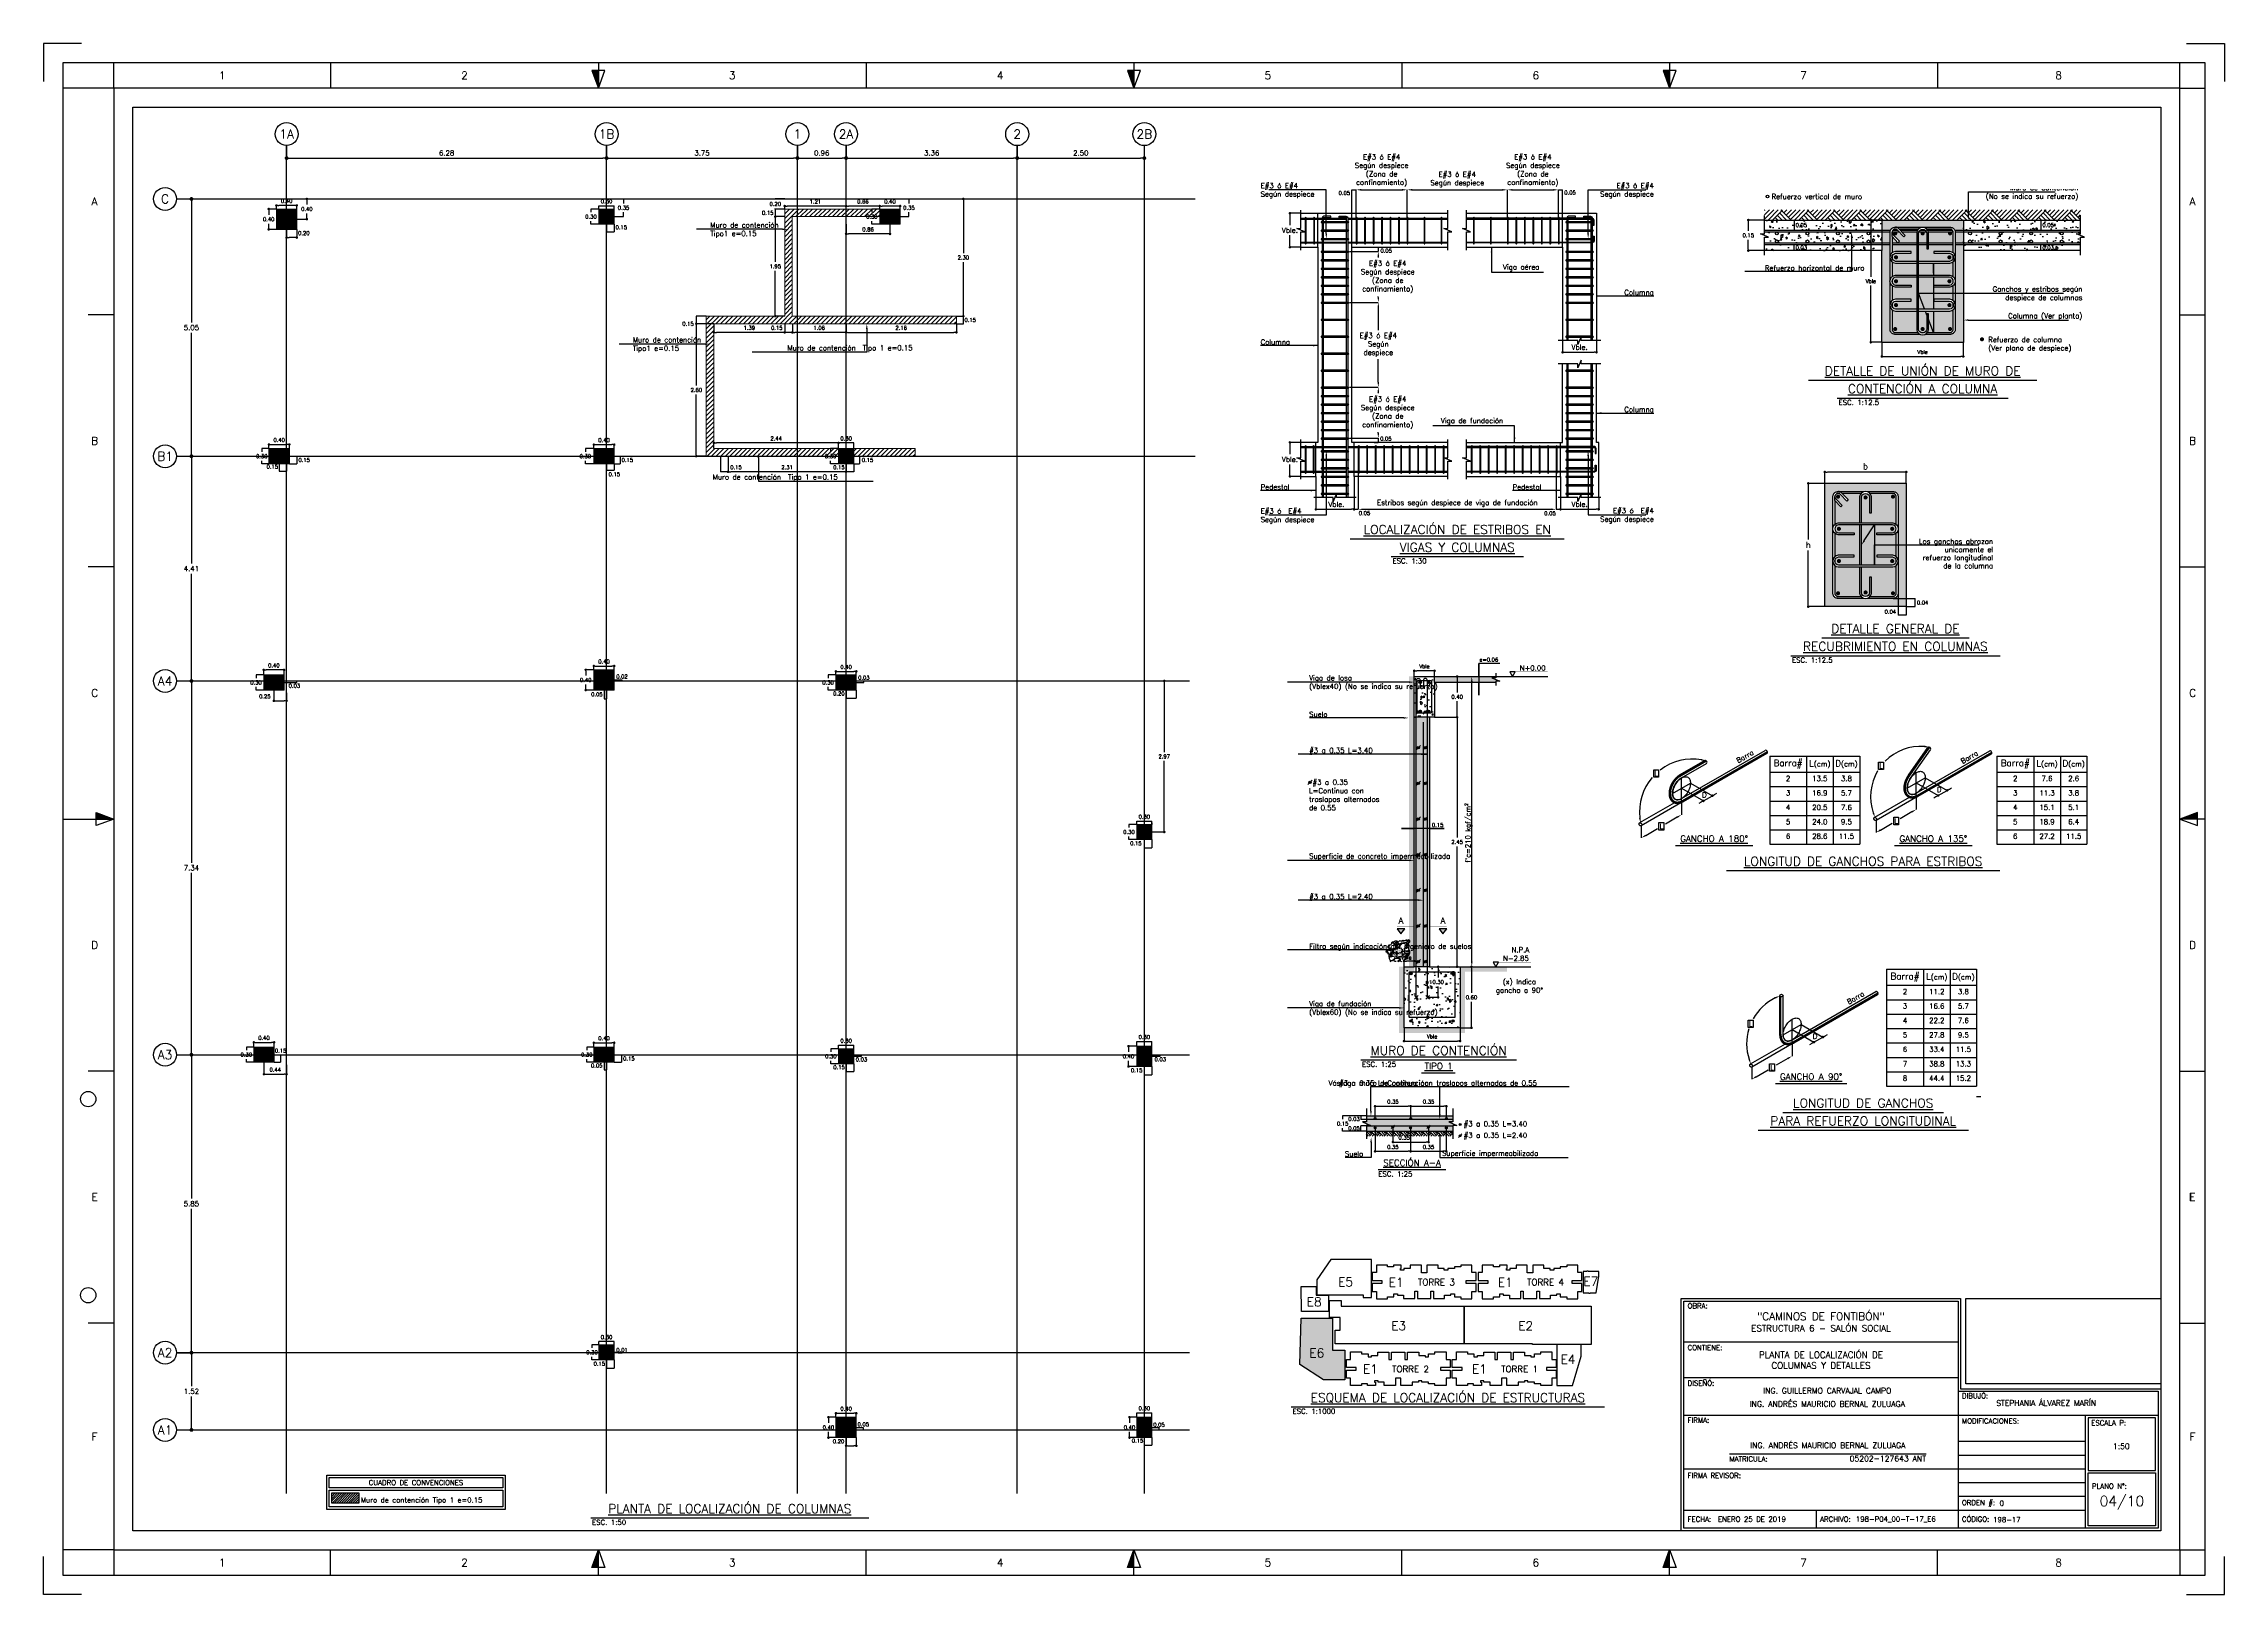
# Paper-space layout '198-P03_00-T-17-E6' of a CAD drawing. Header units: millimetres. Extents: x 0 to 0.856, y 0 to 0.609.
# The model-space entities are those that its viewports show. They can reach past a viewport. Long polylines and large blocks are cut down to what shows.
import ezdxf
from ezdxf import colors
from ezdxf.entities.mleader import LeaderData, LeaderLine
from ezdxf.enums import TextEntityAlignment as Align
from ezdxf.math import Vec2, Vec3

# ---------------------------------------------------------------- set-up
doc = ezdxf.new("R2010")
doc.units = ezdxf.units.MM
doc.header["$LTSCALE"] = 0.01
doc.header["$PDMODE"] = 3
doc.linetypes.add('DASHDOT', pattern=[1, 0.5, -0.25, 0, -0.25])
doc.linetypes.add('DASHED2', pattern=[0.375, 0.25, -0.125])
for name, color, linetype in [('FC_BORDES', 4, 'Continuous'), ('FC_CIRCULO DE EJES', 3, 'Continuous'), ('FC_COTAS', 1, 'Continuous'), ('FC_COTAS @ 100', 1, 'Continuous'), ('FC_COTAS @ 12.5', 1, 'Continuous'), ('FC_COTAS @ 25', 1, 'Continuous'), ('FC_COTAS @ 30', 1, 'Continuous'), ('FC_COTAS @ 50', 1, 'Continuous'), ('FC_COTAS EJES', 1, 'Continuous'), ('FC_COTAS EJES @ 50', 1, 'Continuous'), ('FC_EJES', 1, 'DASHDOT'), ('FC_ESTRIBOS', 3, 'Continuous'), ('FC_HATCH', 253, 'Continuous'), ('FC_HATCH 251', 251, 'Continuous'), ('FC_HATCH 252', 252, 'Continuous'), ('FC_HATCH 253', 253, 'Continuous'), ('FC_HATCH 254', 254, 'Continuous'), ('FC_HATCH COLUMNAS', 253, 'Continuous'), ('FC_LINEA CORTE', 1, 'Continuous'), ('FC_PROYECCION', 6, 'DASHED2'), ('FC_R-140', 2, 'Continuous'), ('FC_R-140 @ 1', 2, 'Continuous'), ('FC_R-140 @ 1000', 2, 'Continuous'), ('FC_R-175', 5, 'Continuous'), ('FC_R-200', 5, 'Continuous'), ('FC_R-200 @ 1', 5, 'Continuous'), ('FC_R-200 @ 1000', 5, 'Continuous'), ('FC_R-80', 11, 'Continuous'), ('FC_R-80 @ 1', 11, 'Continuous'), ('FC_R-80 @ 100', 11, 'Continuous'), ('FC_R-80 @ 12.5', 11, 'Continuous'), ('FC_R-80 @ 25', 11, 'Continuous'), ('FC_R-80 @ 50', 11, 'Continuous'), ('FC_REFUERZO', 5, 'Continuous'), ('FC_REFUERZO 2', 1, 'Continuous'), ('FC_REVISION', 32, 'Continuous'), ('FC_ROTULO', 5, 'Continuous'), ('HIERRO', 5, 'Continuous')]:
    doc.layers.add(name, color=color, linetype=linetype)
doc.layers.add('FC_COLUMNAS', color=5, linetype='Continuous', lineweight=15)
doc.layers.add('FC_MURO CONTENCION', color=7, linetype='Continuous', lineweight=15)
for name, color, linetype, plot in [('FC_DEFPOINTS', 250, 'Continuous', False), ('FC_HOJA', 230, 'Continuous', False), ('FC_HOJA LAYOUT', 230, 'Continuous', False)]:
    doc.layers.add(name, color=color, linetype=linetype, plot=plot)
doc.layers.get('FC_DEFPOINTS').off()
doc.styles.add('FC_TEXT', font='romans.shx', dxfattribs={"height": 0.002})
doc.styles.add('FC_TEXT1', font='romans.shx')
doc.styles.add('REG', font='ROMANS')
doc.styles.add('ROMAND', font='romans.shx')
doc.styles.add('ROMANS', font='romans.shx', dxfattribs={"height": 0.1})
doc.styles.get("Standard").update_dxf_attribs({"font": 'romans.shx'})
doc.linetypes.add('ZIGZAG', pattern='A,0.00254,-5.08,[131,ltypeshp.shx,S=5.08,R=0,X=-5.08,Y=0],-10.16,[131,ltypeshp.shx,S=5.08,R=180,X=5.08,Y=0],-5.08', length=20.32254)
doc.dimstyles.new('FC_COTAS', dxfattribs={"dimtxt": 0.0015, "dimasz": 0.001, "dimexe": 0, "dimexo": 0, "dimgap": 0.001, "dimtad": 1, "dimtih": 1, "dimtoh": 1, "dimzin": 0, "dimdsep": 46, "dimtxsty": 'FC_TEXT1', "dimblk": 'DOT', "dimcen": 0.09, "dimclrd": 256, "dimclre": 256, "dimclrt": 256, "dimadec": 0, "dimazin": 0, "dimtfac": 1, "dimtix": 1, "dimtmove": 2, "dimatfit": 3, "dimfxl": 1.002, "dimtolj": 1, "dimtzin": 0, "dimlwd": -1, "dimarcsym": 0})
doc.dimstyles.new('FC_COTAS EJES', dxfattribs={"dimtxt": 0.002, "dimasz": 0.0015, "dimexe": 0, "dimexo": 0, "dimgap": 0.001, "dimtad": 1, "dimtih": 1, "dimtoh": 1, "dimzin": 0, "dimdsep": 46, "dimtxsty": 'FC_TEXT1', "dimblk": 'DOT', "dimcen": 0.09, "dimclrd": 256, "dimclre": 256, "dimclrt": 256, "dimadec": 0, "dimazin": 0, "dimtfac": 1, "dimtix": 1, "dimtmove": 2, "dimatfit": 3, "dimfxl": 1.002, "dimtolj": 1, "dimtzin": 0, "dimlwd": -1, "dimarcsym": 0})
doc.dimstyles.new('FC_COTAS$7', dxfattribs={"dimtxt": 0.002, "dimasz": 0.002, "dimexe": 0, "dimexo": 0, "dimgap": 0.000375, "dimtad": 2, "dimtih": 1, "dimtoh": 1, "dimzin": 0, "dimdsep": 46, "dimtxsty": 'FC_TEXT1', "dimblk": 'DOT', "dimcen": 0.09, "dimclrd": 256, "dimclre": 256, "dimclrt": 11, "dimadec": 0, "dimazin": 0, "dimtfac": 1, "dimtix": 1, "dimtmove": 2, "dimatfit": 3, "dimfxl": 1.002, "dimtolj": 1, "dimtzin": 0, "dimlwd": -1, "dimarcsym": 0})
doc.dimstyles.get("Standard").update_dxf_attribs({"dimtxt": 0.18, "dimasz": 0.18, "dimexe": 0.18, "dimexo": 0.0625, "dimgap": 0.09, "dimtad": 0, "dimtih": 1, "dimtoh": 1, "dimdec": 4, "dimzin": 0, "dimdsep": 46, "dimtxsty": 'Standard', "dimcen": 0.09, "dimadec": 0, "dimazin": 0, "dimtfac": 1, "dimtdec": 4, "dimtofl": 0, "dimtmove": 0, "dimatfit": 3, "dimfxl": 1, "dimtolj": 1, "dimtzin": 0, "dimarcsym": 0})
pattern_1 = [(95, (28.82167, -37.39323), (0.1400947, 0.1175534), [0.01905, -0.20955]), (40, (28.82167, -37.39323), (-0.1600185, 0.110177), [0.01524, -0.1676406]), (145.4514, (28.83335, -37.38344), (-0.019924, 0.22773), [0.01619, -0.17809]), (91.184, (28.78575, -37.35731), (0.22141, 0.161953), [0.028575, -0.314325]), (141.6356, (28.8042, -37.34382), (-0.007087, 0.342827), [0.024285, -0.267136]), (36.184, (28.78575, -37.3573), (-0.007087, 0.342827), [0.02286, -0.25146]), (66, (28.81269, -37.34833), (0.17952, 0.034895), [0.01905, -0.20955]), (11, (28.8127, -37.34833), (-0.08654, 0.173941), [0.01524, -0.16764]), (116.4514, (28.82765, -37.34542), (0.09298, 0.2088363), [0.01619, -0.17809]), (82.5, (28.82167, -37.39323), (-0.0576055, 0.0619734), [0, -0.165608, 0, -0.17018, 0, -0.168275]), (52.5, (28.82167, -37.39323), (-0.0235897, 0.118087), [0, -0.097028, 0, -0.161798, 0, -0.064135]), (12.5, (28.78162, -37.433285), (0.0999279, 0.0918262), [0, -0.0635, 0, -0.19812, 0, -0.26289]), (2.5, (28.76366, -37.45125), (0.086764, 0.1227224), [0, -0.08255, 0, -0.131572, 0, -0.18669])]

# ---------------------------------------------------------------- blocks, each defined once
blk = doc.blocks.new('*U219')
at = {"layer": 'FC_R-80', "insert": (0, 0), "char_height": 0.0022, "width": 0.0696887, "attachment_point": 8, "style": 'FC_TEXT1'}
blk.add_mtext('ING. ANDRÉS MAURICIO BERNAL ZULUAGA', dxfattribs=at)
at = {"layer": 'FC_ROTULO', "color": 11, "insert": (-0.0002, 0.01741), "char_height": 0.0022, "width": 0.0702125, "attachment_point": 5, "style": 'FC_TEXT1'}
blk.add_mtext('ING.^IANDRÉS MAURICIO BERNAL ZULUAGA', dxfattribs=at)
at = {"layer": 'FC_ROTULO', "color": 11, "insert": (0.03854, -0.00297), "char_height": 0.0022, "attachment_point": 3, "style": 'FC_TEXT1'}
blk.add_mtext_dynamic_manual_height_columns('05202-127643 ANT', width=0.0337553, gutter_width=0.045, heights=[0], dxfattribs=at)
blk = doc.blocks.new('*U220')
at = {"layer": 'FC_R-80', "insert": (0, 0), "char_height": 0.0021754, "attachment_point": 4, "style": 'FC_TEXT1'}
blk.add_mtext_dynamic_manual_height_columns('STEPHANIA ÁLVAREZ MARÍN', width=0.0441515, gutter_width=0.045, heights=[0], dxfattribs=at)
blk = doc.blocks.new('*U13')
at = {"layer": 'FC_R-80', "insert": (0, 0), "char_height": 0.002175, "attachment_point": 4, "style": 'FC_TEXT1'}
blk.add_mtext_dynamic_manual_height_columns('1:50', width=0.0069624, gutter_width=0.045, heights=[0], dxfattribs=at)
blk = doc.blocks.new('*U5')
at = {"layer": 'FC_ROTULO', "color": 12, "insert": (0.00148, -0.00148), "char_height": 0.002, "attachment_point": 1, "style": 'FC_TEXT1'}
blk.add_mtext_dynamic_manual_height_columns('PLANO N°:', width=0.0163891, gutter_width=0.045, heights=[0], dxfattribs=at)
blk = doc.blocks.new('*U218')
at = {"layer": 'FC_ROTULO', "color": 11, "insert": (0, 0), "char_height": 0.0022, "width": 0.0571172, "attachment_point": 5, "style": 'FC_TEXT1'}
blk.add_mtext('ING. GUILLERMO CARVAJAL CAMPO', dxfattribs=at)
blk = doc.blocks.new('FC_B_ROTULO A1 HORIZONTAL')
at = {"layer": 'FC_HATCH 253'}
h = blk.add_hatch(color=254, dxfattribs=at)
h.dxf.hatch_style = 1
h.paths.add_polyline_path([(0.21775, 0.5915), (0.21775, 0.59842), (0.21525, 0.59842)])
h = blk.add_hatch(color=254, dxfattribs=at)
h.dxf.hatch_style = 1
h.paths.add_polyline_path([(0.428, 0.5915), (0.428, 0.59842), (0.4255, 0.59842)])
h = blk.add_hatch(color=254, dxfattribs=at)
h.dxf.hatch_style = 1
h.paths.add_polyline_path([(0.63825, 0.5915), (0.63825, 0.59842), (0.63575, 0.59842)])
h = blk.add_hatch(color=254, dxfattribs=at)
h.dxf.hatch_style = 1
h.paths.add_polyline_path([(0.0275, 0.3045), (0.02058, 0.3045), (0.02058, 0.307)])
h = blk.add_hatch(color=254, dxfattribs=at)
h.dxf.hatch_style = 1
h.paths.add_polyline_path([(0.8385, 0.3045), (0.84542, 0.3045), (0.84542, 0.307)])
h = blk.add_hatch(color=254, dxfattribs=at)
h.dxf.hatch_style = 1
h.paths.add_polyline_path([(0.21775, 0.0175), (0.21775, 0.01058), (0.21525, 0.01058)])
h = blk.add_hatch(color=254, dxfattribs=at)
h.dxf.hatch_style = 1
h.paths.add_polyline_path([(0.428, 0.0175), (0.428, 0.01058), (0.4255, 0.01058)])
h = blk.add_hatch(color=254, dxfattribs=at)
h.dxf.hatch_style = 1
h.paths.add_polyline_path([(0.63825, 0.0175), (0.63825, 0.01058), (0.63575, 0.01058)])
at = {"color": 254, "ltscale": 1.5}
for points in [[(0.01487, 0.609), (0, 0.609), (0, 0.59413)], [(0.84113, 0.609), (0.856, 0.609), (0.856, 0.59413)], [(0.01487, 0), (0, 0), (0, 0.01487)], [(0.84113, 0), (0.856, 0), (0.856, 0.01487)]]:
    blk.add_lwpolyline(points, dxfattribs=at)
at = {"layer": 'FC_BORDES', "color": 4}
blk.add_lwpolyline([(0.0275, 0.0175), (0.8385, 0.0175), (0.8385, 0.5915), (0.0275, 0.5915), (0.0275, 0.0175)], dxfattribs=at)
at = {"layer": 'FC_BORDES'}
for points in [[(0.83001, 0.02599), (0.6438, 0.02599), (0.6438, 0.11515), (0.75149, 0.11515), (0.75149, 0.07976), (0.83001, 0.07976), (0.83001, 0.02599)], [(0.80154, 0.07036), (0.83001, 0.07036), (0.83001, 0.02599), (0.80154, 0.02599)], [(0.80252, 0.06937), (0.80252, 0.04867), (0.82902, 0.04867), (0.82902, 0.06937), (0.80252, 0.06937)], [(0.80252, 0.04768), (0.82902, 0.04768), (0.82902, 0.02698), (0.80252, 0.02698)]]:
    blk.add_lwpolyline(points, close=True, dxfattribs=at)
for points in [[(0.6438, 0.09914), (0.75149, 0.09914)], [(0.6438, 0.08514), (0.75149, 0.08514)], [(0.75149, 0.07976), (0.75149, 0.02599)], [(0.6438, 0.07036), (0.75149, 0.07036)], [(0.75149, 0.07036), (0.83001, 0.07036)], [(0.6438, 0.04935), (0.75149, 0.04935)], [(0.6438, 0.0331), (0.80154, 0.0331)], [(0.6958, 0.0331), (0.6958, 0.02599)]]:
    blk.add_lwpolyline(points, dxfattribs=at)
at = {"layer": 'FC_HATCH 253'}
for points in [[(0.0275, 0.5915), (0.0275, 0.6015)], [(0.11263, 0.6015), (0.11263, 0.5915)], [(0.21775, 0.6015), (0.21775, 0.5915)], [(0.32288, 0.6015), (0.32288, 0.5915)], [(0.428, 0.6015), (0.428, 0.5915)], [(0.53313, 0.6015), (0.53313, 0.5915)], [(0.63825, 0.6015), (0.63825, 0.5915)], [(0.74338, 0.6015), (0.74338, 0.5915)], [(0.8385, 0.5915), (0.8385, 0.6015)], [(0.0275, 0.5915), (0.0075, 0.5915)], [(0.8385, 0.5915), (0.8485, 0.5915)], [(0.0275, 0.5025), (0.0175, 0.5025)], [(0.8385, 0.5025), (0.8485, 0.5025)], [(0.0275, 0.4035), (0.0175, 0.4035)], [(0.8385, 0.4035), (0.8485, 0.4035)], [(0.0075, 0.3045), (0.0275, 0.3045)], [(0.8485, 0.3045), (0.8385, 0.3045)], [(0.0275, 0.2055), (0.0175, 0.2055)], [(0.8385, 0.2055), (0.8485, 0.2055)], [(0.0275, 0.1065), (0.0175, 0.1065)], [(0.8385, 0.1065), (0.8485, 0.1065)], [(0.0275, 0.0175), (0.0075, 0.0175)], [(0.0275, 0.0175), (0.0275, 0.0075)], [(0.11263, 0.0075), (0.11263, 0.0175)], [(0.21775, 0.0075), (0.21775, 0.0175)], [(0.32288, 0.0075), (0.32288, 0.0175)], [(0.428, 0.0075), (0.428, 0.0175)], [(0.53313, 0.0075), (0.53313, 0.0175)], [(0.63825, 0.0075), (0.63825, 0.0175)], [(0.74338, 0.0075), (0.74338, 0.0175)], [(0.8385, 0.0175), (0.8385, 0.0075)], [(0.8385, 0.0175), (0.8485, 0.0175)]]:
    blk.add_lwpolyline(points, dxfattribs=at)
for points in [[(0.21525, 0.59842), (0.21775, 0.5915), (0.22025, 0.59842)], [(0.4255, 0.59842), (0.428, 0.5915), (0.4305, 0.59842)], [(0.63575, 0.59842), (0.63825, 0.5915), (0.64075, 0.59842)], [(0.02058, 0.307), (0.0275, 0.3045), (0.02058, 0.302)], [(0.84542, 0.307), (0.8385, 0.3045), (0.84542, 0.302)], [(0.21525, 0.01058), (0.21775, 0.0175), (0.22025, 0.01058)], [(0.4255, 0.01058), (0.428, 0.0175), (0.4305, 0.01058)], [(0.63575, 0.01058), (0.63825, 0.0175), (0.64075, 0.01058)]]:
    blk.add_lwpolyline(points, close=True, dxfattribs=at)
for centre in [(0.0175, 0.1945), (0.0175, 0.1175)]:
    blk.add_circle(centre, 0.003, dxfattribs=at)
at = {"layer": 'FC_HOJA LAYOUT'}
blk.add_lwpolyline([(0.0075, 0.0075), (0.8485, 0.0075), (0.8485, 0.6015), (0.0075, 0.6015)], close=True, dxfattribs=at)
at = {"layer": 'FC_ROTULO', "color": 7}
blk.add_line((0.66171, 0.05523), (0.73899, 0.05523), dxfattribs=at)
at = {"layer": 'FC_ROTULO', "color": 9, "ltscale": 1.5}
blk.add_lwpolyline([(0.831, 0.025), (0.035, 0.025), (0.035, 0.584), (0.831, 0.584)], close=True, dxfattribs=at)
at = {"layer": 'FC_ROTULO'}
blk.add_lwpolyline([(0.831, 0.025), (0.64281, 0.025), (0.64281, 0.11614), (0.75248, 0.11614), (0.75248, 0.08075), (0.831, 0.08075), (0.831, 0.025)], dxfattribs=at)
blk.add_lwpolyline([(0.75448, 0.11614), (0.831, 0.11614), (0.831, 0.08275), (0.75448, 0.08275)], close=True, dxfattribs=at)
at = {"layer": 'FC_ROTULO', "color": 12}
for points in [[(0.80154, 0.05998), (0.75149, 0.05998)], [(0.80154, 0.05461), (0.75149, 0.05461)], [(0.80154, 0.04923), (0.75149, 0.04923)], [(0.80154, 0.04385), (0.75149, 0.04385)], [(0.80154, 0.03847), (0.75149, 0.03847)]]:
    blk.add_lwpolyline(points, dxfattribs=at)
at = {"layer": 'FC_R-140', "color": 2, "style": 'FC_TEXT1'}
blk.add_attdef('ESTRUCTURA', text='', height=0.0025, dxfattribs=at).set_placement((0.69765, 0.10452), align=Align.MIDDLE_CENTER)
at = {"layer": 'FC_R-175', "style": 'FC_TEXT1'}
blk.add_attdef('PROYECTO', text='', height=0.003, dxfattribs=at).set_placement((0.69765, 0.10922), align=Align.MIDDLE_CENTER)
at = {"layer": 'FC_R-80', "color": 254, "style": 'FC_TEXT'}
blk.add_text('E', height=0.003, dxfattribs=at).set_placement((0.842, 0.1545))
at = {"layer": 'FC_R-80', "style": 'FC_TEXT1'}
for tag, p in [('MODIFICACIÓN1', (0.75226, 0.057)), ('MODIFICACIÓN2', (0.75226, 0.05163)), ('MODIFICACIÓN3', (0.75226, 0.04625)), ('MODIFICACIÓN4', (0.75226, 0.04087)), ('CÓDIGO', (0.76523, 0.02935))]:
    blk.add_attdef(tag, text='', height=0.002, dxfattribs=at).set_placement(p, align=Align.MIDDLE_LEFT)
blk.add_attdef('N.ORDEN', (0.76777, 0.03478), '', height=0.002, dxfattribs=at)
at = {"layer": 'FC_R-80 @ 1', "color": 254, "char_height": 0.003, "attachment_point": 5, "style": 'FC_TEXT'}
for s, insert in [('1', (0.07006, 0.5965)), ('1', (0.07006, 0.5965)), ('2', (0.16519, 0.5965)), ('2', (0.16519, 0.5965)), ('3', (0.27031, 0.5965)), ('3', (0.27031, 0.5965)), ('4', (0.37544, 0.5965)), ('4', (0.37544, 0.5965)), ('5', (0.48056, 0.5965)), ('5', (0.48056, 0.5965)), ('6', (0.58569, 0.5965)), ('6', (0.58569, 0.5965)), ('7', (0.69081, 0.5965)), ('7', (0.69081, 0.5965)), ('8', (0.79094, 0.5965)), ('8', (0.79094, 0.5965)), ('A', (0.02, 0.547)), ('A', (0.02, 0.547)), ('A', (0.8435, 0.547)), ('A', (0.8435, 0.547)), ('B', (0.02, 0.453)), ('B', (0.02, 0.453)), ('B', (0.8435, 0.453)), ('B', (0.8435, 0.453)), ('C', (0.02, 0.354)), ('C', (0.02, 0.354)), ('C', (0.8435, 0.354)), ('C', (0.8435, 0.354)), ('D', (0.02, 0.255)), ('D', (0.02, 0.255)), ('D', (0.8435, 0.255)), ('D', (0.8435, 0.255)), ('E', (0.02, 0.156)), ('E', (0.02, 0.156)), ('E', (0.8435, 0.156)), ('F', (0.02, 0.062)), ('F', (0.02, 0.062)), ('F', (0.8435, 0.062)), ('1', (0.07006, 0.0125)), ('1', (0.07006, 0.0125)), ('2', (0.16519, 0.0125)), ('2', (0.16519, 0.0125)), ('3', (0.27031, 0.0125)), ('3', (0.27031, 0.0125)), ('4', (0.37544, 0.0125)), ('4', (0.37544, 0.0125)), ('5', (0.48056, 0.0125)), ('5', (0.48056, 0.0125)), ('6', (0.58569, 0.0125)), ('6', (0.58569, 0.0125)), ('7', (0.69081, 0.0125)), ('7', (0.69081, 0.0125)), ('8', (0.79094, 0.0125)), ('8', (0.79094, 0.0125))]:
    blk.add_mtext_dynamic_manual_height_columns(s, width=0.0016014, gutter_width=0.045, heights=[0], dxfattribs=dict(at, insert=insert))
at = {"layer": 'FC_R-80 @ 1', "color": 12, "char_height": 0.002, "style": 'FC_TEXT'}
for s, width, insert, attachment_point in [('OBRA:', 0.008401, (0.6453, 0.11432), 1), ('CONTIENE:', 0.0147819, (0.6453, 0.09792), 1), ('DISEÑÓ:', 0.0111629, (0.6453, 0.08395), 1), ('DIBUJÓ:', 0.0107819, (0.75299, 0.07799), 4), ('FIRMA:', 0.0090676, (0.6453, 0.06942), 1), ('MODIFICACIONES:', 0.0107819, (0.75299, 0.0681), 4), ('ESCALA P:', 0.0153533, (0.80373, 0.06836), 1), ('MATRICULA:', 0.0163057, (0.66171, 0.05419), 1), ('FIRMA REVISOR:', 0.0233533, (0.6453, 0.04771), 1), ('ORDEN #:', 0.0145914, (0.75299, 0.0357), 4), ('FECHA:', 0.0099248, (0.6453, 0.02954), 4), ('ARCHIVO:', 0.0099248, (0.6973, 0.02954), 4), ('CÓDIGO:', 0.0099248, (0.75299, 0.02954), 4)]:
    blk.add_mtext_dynamic_manual_height_columns(s, width=width, gutter_width=0.01, heights=[0], dxfattribs=dict(at, insert=insert, attachment_point=attachment_point))
blk = doc.blocks.new('FC_B_ColumnasE6')
at = {"layer": 'FC_HATCH COLUMNAS'}
h = blk.add_hatch(color=256, dxfattribs=at)
h.dxf.hatch_style = 1
h.paths.add_polyline_path([(28.327, 69.449), (28.727, 69.449), (28.727, 69.049), (28.327, 69.049)])
h = blk.add_hatch(color=256, dxfattribs=at)
h.dxf.hatch_style = 1
h.paths.add_polyline_path([(34.657, 69.449), (34.957, 69.449), (34.957, 69.149), (34.657, 69.149)])
h = blk.add_hatch(color=256, dxfattribs=at)
h.dxf.hatch_style = 1
h.paths.add_polyline_path([(40.569, 69.449), (40.569, 69.149), (40.169, 69.149), (40.169, 69.449)])
h = blk.add_hatch(color=256, dxfattribs=at)
h.dxf.hatch_style = 1
h.paths.add_polyline_path([(28.181, 64.745), (28.581, 64.745), (28.581, 64.445), (28.181, 64.445)])
h = blk.add_hatch(color=256, dxfattribs=at)
h.dxf.hatch_style = 1
h.paths.add_polyline_path([(34.557, 64.745), (34.957, 64.745), (34.957, 64.445), (34.557, 64.445)])
h = blk.add_hatch(color=256, dxfattribs=at)
h.dxf.hatch_style = 1
h.paths.add_polyline_path([(39.358, 64.745), (39.658, 64.745), (39.658, 64.445), (39.358, 64.445)])
h = blk.add_hatch(color=256, dxfattribs=at)
h.dxf.hatch_style = 1
h.paths.add_polyline_path([(34.557, 60.402), (34.957, 60.402), (34.957, 60.002), (34.557, 60.002)])
h = blk.add_hatch(color=256, dxfattribs=at)
h.dxf.hatch_style = 1
h.paths.add_polyline_path([(28.078, 60.302), (28.478, 60.302), (28.478, 60.002), (28.078, 60.002)])
h = blk.add_hatch(color=256, dxfattribs=at)
h.dxf.hatch_style = 1
h.paths.add_polyline_path([(39.708, 60.002), (39.308, 60.002), (39.308, 60.302), (39.708, 60.302)])
h = blk.add_hatch(color=256, dxfattribs=at)
h.dxf.hatch_style = 1
h.paths.add_polyline_path([(45.511, 57.067), (45.211, 57.067), (45.211, 57.367), (45.511, 57.367)])
h = blk.add_hatch(color=256, dxfattribs=at)
h.dxf.hatch_style = 1
h.paths.add_polyline_path([(27.883, 52.995), (28.283, 52.995), (28.283, 52.695), (27.883, 52.695)])
h = blk.add_hatch(color=256, dxfattribs=at)
h.dxf.hatch_style = 1
h.paths.add_polyline_path([(34.557, 52.995), (34.957, 52.995), (34.957, 52.695), (34.557, 52.695)])
h = blk.add_hatch(color=256, dxfattribs=at)
h.dxf.hatch_style = 1
h.paths.add_polyline_path([(45.511, 52.612), (45.211, 52.612), (45.211, 53.012), (45.511, 53.012)])
h = blk.add_hatch(color=256, dxfattribs=at)
h.dxf.hatch_style = 1
h.paths.add_polyline_path([(39.658, 52.662), (39.358, 52.662), (39.358, 52.962), (39.658, 52.962)])
h = blk.add_hatch(color=256, dxfattribs=at)
h.dxf.hatch_style = 1
h.paths.add_polyline_path([(34.657, 47.15), (34.957, 47.15), (34.957, 46.85), (34.657, 46.85)])
h = blk.add_hatch(color=256, dxfattribs=at)
h.dxf.hatch_style = 1
h.paths.add_polyline_path([(39.708, 45.325), (39.308, 45.325), (39.308, 45.725), (39.708, 45.725)])
h = blk.add_hatch(color=256, dxfattribs=at)
h.dxf.hatch_style = 1
h.paths.add_polyline_path([(45.511, 45.325), (45.211, 45.325), (45.211, 45.725), (45.511, 45.725)])
at = {"layer": 'FC_COLUMNAS'}
for points in [[(28.327, 69.449), (28.727, 69.449), (28.727, 69.049), (28.327, 69.049)], [(34.657, 69.449), (34.957, 69.449), (34.957, 69.149), (34.657, 69.149)], [(40.569, 69.449), (40.569, 69.149), (40.169, 69.149), (40.169, 69.449)], [(28.181, 64.745), (28.581, 64.745), (28.581, 64.445), (28.181, 64.445)], [(34.557, 64.745), (34.957, 64.745), (34.957, 64.445), (34.557, 64.445)], [(39.358, 64.745), (39.658, 64.745), (39.658, 64.445), (39.358, 64.445)], [(34.557, 60.402), (34.957, 60.402), (34.957, 60.002), (34.557, 60.002)], [(28.078, 60.302), (28.478, 60.302), (28.478, 60.002), (28.078, 60.002)], [(39.708, 60.002), (39.308, 60.002), (39.308, 60.302), (39.708, 60.302)], [(45.511, 57.067), (45.211, 57.067), (45.211, 57.367), (45.511, 57.367)], [(27.883, 52.995), (28.283, 52.995), (28.283, 52.695), (27.883, 52.695)], [(34.557, 52.995), (34.957, 52.995), (34.957, 52.695), (34.557, 52.695)], [(45.511, 52.612), (45.211, 52.612), (45.211, 53.012), (45.511, 53.012)], [(39.658, 52.662), (39.358, 52.662), (39.358, 52.962), (39.658, 52.962)], [(34.657, 47.15), (34.957, 47.15), (34.957, 46.85), (34.657, 46.85)], [(39.708, 45.325), (39.308, 45.325), (39.308, 45.725), (39.708, 45.725)], [(45.511, 45.325), (45.211, 45.325), (45.211, 45.725), (45.511, 45.725)]]:
    blk.add_lwpolyline(points, close=True, dxfattribs=at)
blk = doc.blocks.new('*U27')
at = {"layer": 'FC_R-200', "color": 4, "ltscale": 1.5}
blk.add_lwpolyline([(-0.05456, 0), (0.05456, 0)], dxfattribs=at)
at = {"layer": 'FC_R-200', "ltscale": 1.5, "style": 'FC_TEXT1'}
blk.add_attdef('%%UTÍTULO', text='', height=0.0035, dxfattribs=at).set_placement((0, 0.00366), align=Align.MIDDLE_CENTER)
at = {"layer": 'FC_R-80', "ltscale": 1.5, "style": 'FC_TEXT1'}
blk.add_attdef('ESCALA', text='', height=0.002, dxfattribs=at).set_placement((-0.05404, -0.0017), align=Align.MIDDLE_LEFT)
blk = doc.blocks.new('_Dot')
at = {"color": 0, "linetype": 'ByBlock', "lineweight": -2}
blk.add_line((-0.5, 0), (-1, 0), dxfattribs=at)
at = {"color": 0, "linetype": 'ByBlock', "const_width": 0.5}
blk.add_lwpolyline([(-0.25, 0, 1), (0.25, 0, 1)], format="xyb", close=True, dxfattribs=at)
blk = doc.blocks.new('*D28')
at = {"layer": 'Defpoints', "color": 0, "ltscale": 0.6, "transparency": 16777216}
for p in [(28.327, 34.519), (28.327, 34.449), (28.727, 34.449)]:
    blk.add_point(p, dxfattribs=at)
at = {"layer": 'FC_COTAS', "lineweight": -2, "ltscale": 0.6, "transparency": 16777216}
for p, q in [((28.327, 34.449), (28.327, 34.519)), ((28.727, 34.449), (28.727, 34.519))]:
    blk.add_line(p, q, dxfattribs=at)
at = {"layer": 'FC_COTAS', "ltscale": 0.6, "transparency": 16777216}
blk.add_line((28.677, 34.519), (28.377, 34.519), dxfattribs=at)
at = {"layer": 'FC_COTAS', "ltscale": 0.6, "transparency": 16777216, "xscale": 0.05, "yscale": 0.05, "zscale": 0.05, "rotation": 180}
blk.add_blockref('_Dot', (28.327, 34.519), dxfattribs=at)
at = {"layer": 'FC_COTAS', "ltscale": 0.6, "transparency": 16777216, "xscale": 0.05, "yscale": 0.05, "zscale": 0.05}
blk.add_blockref('_Dot', (28.727, 34.519), dxfattribs=at)
at = {"layer": 'FC_COTAS', "ltscale": 0.6, "transparency": 16777216, "insert": (28.527, 34.607), "char_height": 0.075, "attachment_point": 5, "style": 'FC_TEXT1'}
blk.add_mtext('\\A1;0.40', dxfattribs=at)
blk = doc.blocks.new('*D29')
at = {"layer": 'Defpoints', "color": 0, "ltscale": 0.6, "transparency": 16777216}
for p in [(28.327, 34.449), (28.176, 34.049), (28.327, 34.049)]:
    blk.add_point(p, dxfattribs=at)
at = {"layer": 'FC_COTAS', "lineweight": -2, "ltscale": 0.6, "transparency": 16777216}
for p, q in [((28.327, 34.449), (28.176, 34.449)), ((28.327, 34.049), (28.176, 34.049))]:
    blk.add_line(p, q, dxfattribs=at)
at = {"layer": 'FC_COTAS', "ltscale": 0.6, "transparency": 16777216}
for p, q in [((28.176, 34.399), (28.176, 34.336)), ((28.176, 34.099), (28.176, 34.161))]:
    blk.add_line(p, q, dxfattribs=at)
at = {"layer": 'FC_COTAS', "ltscale": 0.6, "transparency": 16777216, "xscale": 0.05, "yscale": 0.05, "zscale": 0.05}
for p, rotation in [((28.176, 34.449), 90), ((28.176, 34.049), 270)]:
    blk.add_blockref('_Dot', p, dxfattribs=dict(at, rotation=rotation))
at = {"layer": 'FC_COTAS', "ltscale": 0.6, "transparency": 16777216, "insert": (28.176, 34.249), "char_height": 0.075, "attachment_point": 5, "style": 'FC_TEXT1'}
blk.add_mtext('\\A1;0.40', dxfattribs=at)
blk = doc.blocks.new('*D30')
at = {"layer": 'Defpoints', "color": 0, "ltscale": 0.6, "transparency": 16777216}
for p in [(28.527, 34.249), (28.727, 34.049), (28.527, 33.888)]:
    blk.add_point(p, dxfattribs=at)
at = {"layer": 'FC_COTAS', "lineweight": -2, "ltscale": 0.6, "transparency": 16777216}
for p, q in [((28.527, 34.249), (28.527, 33.888)), ((28.727, 34.049), (28.727, 33.888))]:
    blk.add_line(p, q, dxfattribs=at)
at = {"layer": 'FC_COTAS', "ltscale": 0.6, "transparency": 16777216}
blk.add_line((28.677, 33.888), (28.577, 33.888), dxfattribs=at)
at = {"layer": 'FC_COTAS', "ltscale": 0.6, "transparency": 16777216, "xscale": 0.05, "yscale": 0.05, "zscale": 0.05, "rotation": 180}
blk.add_blockref('_Dot', (28.527, 33.888), dxfattribs=at)
at = {"layer": 'FC_COTAS', "ltscale": 0.6, "transparency": 16777216, "xscale": 0.05, "yscale": 0.05, "zscale": 0.05}
blk.add_blockref('_Dot', (28.727, 33.888), dxfattribs=at)
at = {"layer": 'FC_COTAS', "ltscale": 0.6, "transparency": 16777216, "insert": (28.865, 33.975), "char_height": 0.075, "attachment_point": 5, "style": 'FC_TEXT1'}
blk.add_mtext('\\A1;0.20', dxfattribs=at)
blk = doc.blocks.new('*D31')
at = {"layer": 'Defpoints', "color": 0, "ltscale": 0.6, "transparency": 16777216}
for p in [(28.727, 34.647), (28.924, 34.647), (28.527, 34.249)]:
    blk.add_point(p, dxfattribs=at)
at = {"layer": 'FC_COTAS', "lineweight": -2, "ltscale": 0.6, "transparency": 16777216}
for p, q in [((28.727, 34.647), (28.924, 34.647)), ((28.527, 34.249), (28.924, 34.249))]:
    blk.add_line(p, q, dxfattribs=at)
at = {"layer": 'FC_COTAS', "ltscale": 0.6, "transparency": 16777216}
for p, q in [((28.924, 34.597), (28.924, 34.535)), ((28.924, 34.299), (28.924, 34.36))]:
    blk.add_line(p, q, dxfattribs=at)
at = {"layer": 'FC_COTAS', "ltscale": 0.6, "transparency": 16777216, "xscale": 0.05, "yscale": 0.05, "zscale": 0.05}
for p, rotation in [((28.924, 34.647), 90), ((28.924, 34.249), 270)]:
    blk.add_blockref('_Dot', p, dxfattribs=dict(at, rotation=rotation))
at = {"layer": 'FC_COTAS', "ltscale": 0.6, "transparency": 16777216, "insert": (28.924, 34.448), "char_height": 0.075, "attachment_point": 5, "style": 'FC_TEXT1'}
blk.add_mtext('\\A1;0.40', dxfattribs=at)
blk = doc.blocks.new('*D32')
at = {"layer": 'Defpoints', "color": 0, "ltscale": 0.6, "transparency": 16777216}
for p in [(34.957, 34.511), (34.657, 34.449), (34.957, 34.449)]:
    blk.add_point(p, dxfattribs=at)
at = {"layer": 'FC_COTAS', "lineweight": -2, "ltscale": 0.6, "transparency": 16777216}
for p, q in [((34.657, 34.449), (34.657, 34.511)), ((34.957, 34.449), (34.957, 34.511))]:
    blk.add_line(p, q, dxfattribs=at)
at = {"layer": 'FC_COTAS', "ltscale": 0.6, "transparency": 16777216}
blk.add_line((34.657, 34.511), (34.957, 34.511), dxfattribs=at)
at = {"layer": 'FC_COTAS', "ltscale": 0.6, "transparency": 16777216, "insert": (34.807, 34.599), "char_height": 0.075, "attachment_point": 5, "style": 'FC_TEXT1'}
blk.add_mtext('\\A1;0.30', dxfattribs=at)
blk = doc.blocks.new('*D33')
at = {"layer": 'Defpoints', "color": 0, "ltscale": 0.6, "transparency": 16777216}
for p in [(34.657, 34.449), (34.5, 34.149), (34.657, 34.149)]:
    blk.add_point(p, dxfattribs=at)
at = {"layer": 'FC_COTAS', "lineweight": -2, "ltscale": 0.6, "transparency": 16777216}
for p, q in [((34.657, 34.449), (34.5, 34.449)), ((34.657, 34.149), (34.5, 34.149))]:
    blk.add_line(p, q, dxfattribs=at)
at = {"layer": 'FC_COTAS', "ltscale": 0.6, "transparency": 16777216}
for p, q in [((34.5, 34.449), (34.5, 34.386)), ((34.5, 34.149), (34.5, 34.211))]:
    blk.add_line(p, q, dxfattribs=at)
at = {"layer": 'FC_COTAS', "ltscale": 0.6, "transparency": 16777216, "insert": (34.5, 34.299), "char_height": 0.075, "attachment_point": 5, "style": 'FC_TEXT1'}
blk.add_mtext('\\A1;0.30', dxfattribs=at)
blk = doc.blocks.new('*D34')
at = {"layer": 'Defpoints', "color": 0, "ltscale": 0.6, "transparency": 16777216}
for p in [(34.807, 34.299), (34.957, 34.149), (34.957, 34.002)]:
    blk.add_point(p, dxfattribs=at)
at = {"layer": 'FC_COTAS', "lineweight": -2, "ltscale": 0.6, "transparency": 16777216}
for p, q in [((34.807, 34.299), (34.807, 34.002)), ((34.957, 34.149), (34.957, 34.002))]:
    blk.add_line(p, q, dxfattribs=at)
at = {"layer": 'FC_COTAS', "ltscale": 0.6, "transparency": 16777216}
blk.add_line((34.807, 34.002), (34.957, 34.002), dxfattribs=at)
at = {"layer": 'FC_COTAS', "ltscale": 0.6, "transparency": 16777216, "insert": (35.097, 34.089), "char_height": 0.075, "attachment_point": 5, "style": 'FC_TEXT1'}
blk.add_mtext('\\A1;0.15', dxfattribs=at)
blk = doc.blocks.new('*D35')
at = {"layer": 'Defpoints', "color": 0, "ltscale": 0.6, "transparency": 16777216}
for p in [(34.957, 34.647), (35.14, 34.647), (34.807, 34.299)]:
    blk.add_point(p, dxfattribs=at)
at = {"layer": 'FC_COTAS', "lineweight": -2, "ltscale": 0.6, "transparency": 16777216}
for p, q in [((34.957, 34.647), (35.14, 34.647)), ((34.807, 34.299), (35.14, 34.299))]:
    blk.add_line(p, q, dxfattribs=at)
at = {"layer": 'FC_COTAS', "ltscale": 0.6, "transparency": 16777216}
for p, q in [((35.14, 34.647), (35.14, 34.56)), ((35.14, 34.299), (35.14, 34.385))]:
    blk.add_line(p, q, dxfattribs=at)
at = {"layer": 'FC_COTAS', "ltscale": 0.6, "transparency": 16777216, "insert": (35.14, 34.473), "char_height": 0.075, "attachment_point": 5, "style": 'FC_TEXT1'}
blk.add_mtext('\\A1;0.35', dxfattribs=at)
blk = doc.blocks.new('*D36')
at = {"layer": 'Defpoints', "color": 0, "ltscale": 0.6, "transparency": 16777216}
for p in [(40.169, 34.507), (40.169, 34.449), (40.569, 34.449)]:
    blk.add_point(p, dxfattribs=at)
at = {"layer": 'FC_COTAS', "lineweight": -2, "ltscale": 0.6, "transparency": 16777216}
for p, q in [((40.169, 34.449), (40.169, 34.507)), ((40.569, 34.449), (40.569, 34.507))]:
    blk.add_line(p, q, dxfattribs=at)
at = {"layer": 'FC_COTAS', "ltscale": 0.6, "transparency": 16777216}
blk.add_line((40.519, 34.507), (40.219, 34.507), dxfattribs=at)
at = {"layer": 'FC_COTAS', "ltscale": 0.6, "transparency": 16777216, "xscale": 0.05, "yscale": 0.05, "zscale": 0.05, "rotation": 180}
blk.add_blockref('_Dot', (40.169, 34.507), dxfattribs=at)
at = {"layer": 'FC_COTAS', "ltscale": 0.6, "transparency": 16777216, "xscale": 0.05, "yscale": 0.05, "zscale": 0.05}
blk.add_blockref('_Dot', (40.569, 34.507), dxfattribs=at)
at = {"layer": 'FC_COTAS', "ltscale": 0.6, "transparency": 16777216, "insert": (40.369, 34.595), "char_height": 0.075, "attachment_point": 5, "style": 'FC_TEXT1'}
blk.add_mtext('\\A1;0.40', dxfattribs=at)
blk = doc.blocks.new('*D37')
at = {"layer": 'Defpoints', "color": 0, "ltscale": 0.6, "transparency": 16777216}
for p in [(40.169, 34.449), (40.014, 34.149), (40.169, 34.149)]:
    blk.add_point(p, dxfattribs=at)
at = {"layer": 'FC_COTAS', "lineweight": -2, "ltscale": 0.6, "transparency": 16777216}
for p, q in [((40.169, 34.449), (40.014, 34.449)), ((40.169, 34.149), (40.014, 34.149))]:
    blk.add_line(p, q, dxfattribs=at)
at = {"layer": 'FC_COTAS', "ltscale": 0.6, "transparency": 16777216}
for p, q in [((40.014, 34.449), (40.014, 34.386)), ((40.014, 34.149), (40.014, 34.211))]:
    blk.add_line(p, q, dxfattribs=at)
at = {"layer": 'FC_COTAS', "ltscale": 0.6, "transparency": 16777216, "insert": (40.014, 34.299), "char_height": 0.075, "attachment_point": 5, "style": 'FC_TEXT1'}
blk.add_mtext('\\A1;0.30', dxfattribs=at)
blk = doc.blocks.new('*D38')
at = {"layer": 'Defpoints', "color": 0, "ltscale": 0.6, "transparency": 16777216}
for p in [(40.369, 34.299), (39.508, 34.149), (39.508, 33.96)]:
    blk.add_point(p, dxfattribs=at)
at = {"layer": 'FC_COTAS', "lineweight": -2, "ltscale": 0.6, "transparency": 16777216}
for p, q in [((40.369, 34.299), (40.369, 33.96)), ((39.508, 34.149), (39.508, 33.96))]:
    blk.add_line(p, q, dxfattribs=at)
at = {"layer": 'FC_COTAS', "ltscale": 0.6, "transparency": 16777216}
blk.add_line((40.319, 33.96), (39.558, 33.96), dxfattribs=at)
at = {"layer": 'FC_COTAS', "ltscale": 0.6, "transparency": 16777216, "xscale": 0.05, "yscale": 0.05, "zscale": 0.05, "rotation": 180}
blk.add_blockref('_Dot', (39.508, 33.96), dxfattribs=at)
at = {"layer": 'FC_COTAS', "ltscale": 0.6, "transparency": 16777216, "xscale": 0.05, "yscale": 0.05, "zscale": 0.05}
blk.add_blockref('_Dot', (40.369, 33.96), dxfattribs=at)
at = {"layer": 'FC_COTAS', "ltscale": 0.6, "transparency": 16777216, "insert": (39.938, 34.047), "char_height": 0.075, "attachment_point": 5, "style": 'FC_TEXT1'}
blk.add_mtext('\\A1;0.86', dxfattribs=at)
blk = doc.blocks.new('*D39')
at = {"layer": 'Defpoints', "color": 0, "ltscale": 0.6, "transparency": 16777216}
for p in [(40.569, 34.647), (40.741, 34.647), (40.369, 34.299)]:
    blk.add_point(p, dxfattribs=at)
at = {"layer": 'FC_COTAS', "lineweight": -2, "ltscale": 0.6, "transparency": 16777216}
for p, q in [((40.569, 34.647), (40.741, 34.647)), ((40.369, 34.299), (40.741, 34.299))]:
    blk.add_line(p, q, dxfattribs=at)
at = {"layer": 'FC_COTAS', "ltscale": 0.6, "transparency": 16777216}
for p, q in [((40.741, 34.647), (40.741, 34.56)), ((40.741, 34.299), (40.741, 34.385))]:
    blk.add_line(p, q, dxfattribs=at)
at = {"layer": 'FC_COTAS', "ltscale": 0.6, "transparency": 16777216, "insert": (40.741, 34.473), "char_height": 0.075, "attachment_point": 5, "style": 'FC_TEXT1'}
blk.add_mtext('\\A1;0.35', dxfattribs=at)
blk = doc.blocks.new('*D40')
at = {"layer": 'Defpoints', "color": 0, "ltscale": 0.6, "transparency": 16777216}
for p in [(28.581, 29.826), (28.181, 29.745), (28.581, 29.745)]:
    blk.add_point(p, dxfattribs=at)
at = {"layer": 'FC_COTAS', "lineweight": -2, "ltscale": 0.6, "transparency": 16777216}
for p, q in [((28.181, 29.745), (28.181, 29.826)), ((28.581, 29.745), (28.581, 29.826))]:
    blk.add_line(p, q, dxfattribs=at)
at = {"layer": 'FC_COTAS', "ltscale": 0.6, "transparency": 16777216}
blk.add_line((28.231, 29.826), (28.531, 29.826), dxfattribs=at)
at = {"layer": 'FC_COTAS', "ltscale": 0.6, "transparency": 16777216, "xscale": 0.05, "yscale": 0.05, "zscale": 0.05, "rotation": 180}
blk.add_blockref('_Dot', (28.181, 29.826), dxfattribs=at)
at = {"layer": 'FC_COTAS', "ltscale": 0.6, "transparency": 16777216, "xscale": 0.05, "yscale": 0.05, "zscale": 0.05}
blk.add_blockref('_Dot', (28.581, 29.826), dxfattribs=at)
at = {"layer": 'FC_COTAS', "ltscale": 0.6, "transparency": 16777216, "insert": (28.381, 29.914), "char_height": 0.075, "attachment_point": 5, "style": 'FC_TEXT1'}
blk.add_mtext('\\A1;0.40', dxfattribs=at)
blk = doc.blocks.new('*D41')
at = {"layer": 'Defpoints', "color": 0, "ltscale": 0.6, "transparency": 16777216}
for p in [(28.181, 29.745), (28.04, 29.445), (28.181, 29.445)]:
    blk.add_point(p, dxfattribs=at)
at = {"layer": 'FC_COTAS', "lineweight": -2, "ltscale": 0.6, "transparency": 16777216}
for p, q in [((28.181, 29.745), (28.04, 29.745)), ((28.181, 29.445), (28.04, 29.445))]:
    blk.add_line(p, q, dxfattribs=at)
at = {"layer": 'FC_COTAS', "ltscale": 0.6, "transparency": 16777216}
for p, q in [((28.04, 29.745), (28.04, 29.682)), ((28.04, 29.445), (28.04, 29.507))]:
    blk.add_line(p, q, dxfattribs=at)
at = {"layer": 'FC_COTAS', "ltscale": 0.6, "transparency": 16777216, "insert": (28.04, 29.595), "char_height": 0.075, "attachment_point": 5, "style": 'FC_TEXT1'}
blk.add_mtext('\\A1;0.30', dxfattribs=at)
blk = doc.blocks.new('*D42')
at = {"layer": 'Defpoints', "color": 0, "ltscale": 0.6, "transparency": 16777216}
for p in [(28.381, 29.595), (28.527, 29.445), (28.527, 29.303)]:
    blk.add_point(p, dxfattribs=at)
at = {"layer": 'FC_COTAS', "lineweight": -2, "ltscale": 0.6, "transparency": 16777216}
for p, q in [((28.381, 29.595), (28.381, 29.303)), ((28.527, 29.445), (28.527, 29.303))]:
    blk.add_line(p, q, dxfattribs=at)
at = {"layer": 'FC_COTAS', "ltscale": 0.6, "transparency": 16777216}
blk.add_line((28.381, 29.303), (28.527, 29.303), dxfattribs=at)
at = {"layer": 'FC_COTAS', "ltscale": 0.6, "transparency": 16777216, "insert": (28.247, 29.39), "char_height": 0.075, "attachment_point": 5, "style": 'FC_TEXT1'}
blk.add_mtext('\\A1;0.15', dxfattribs=at)
blk = doc.blocks.new('*D43')
at = {"layer": 'Defpoints', "color": 0, "ltscale": 0.6, "transparency": 16777216}
for p in [(28.381, 29.595), (28.581, 29.445), (28.725, 29.445)]:
    blk.add_point(p, dxfattribs=at)
at = {"layer": 'FC_COTAS', "lineweight": -2, "ltscale": 0.6, "transparency": 16777216}
for p, q in [((28.381, 29.595), (28.725, 29.595)), ((28.581, 29.445), (28.725, 29.445))]:
    blk.add_line(p, q, dxfattribs=at)
at = {"layer": 'FC_COTAS', "ltscale": 0.6, "transparency": 16777216}
blk.add_line((28.725, 29.595), (28.725, 29.445), dxfattribs=at)
at = {"layer": 'FC_COTAS', "ltscale": 0.6, "transparency": 16777216, "insert": (28.871, 29.52), "char_height": 0.075, "attachment_point": 5, "style": 'FC_TEXT1'}
blk.add_mtext('\\A1;0.15', dxfattribs=at)
blk = doc.blocks.new('*D44')
at = {"layer": 'Defpoints', "color": 0, "ltscale": 0.6, "transparency": 16777216}
for p in [(34.957, 29.822), (34.557, 29.745), (34.957, 29.745)]:
    blk.add_point(p, dxfattribs=at)
at = {"layer": 'FC_COTAS', "lineweight": -2, "ltscale": 0.6, "transparency": 16777216}
for p, q in [((34.557, 29.745), (34.557, 29.822)), ((34.957, 29.745), (34.957, 29.822))]:
    blk.add_line(p, q, dxfattribs=at)
at = {"layer": 'FC_COTAS', "ltscale": 0.6, "transparency": 16777216}
blk.add_line((34.607, 29.822), (34.907, 29.822), dxfattribs=at)
at = {"layer": 'FC_COTAS', "ltscale": 0.6, "transparency": 16777216, "xscale": 0.05, "yscale": 0.05, "zscale": 0.05, "rotation": 180}
blk.add_blockref('_Dot', (34.557, 29.822), dxfattribs=at)
at = {"layer": 'FC_COTAS', "ltscale": 0.6, "transparency": 16777216, "xscale": 0.05, "yscale": 0.05, "zscale": 0.05}
blk.add_blockref('_Dot', (34.957, 29.822), dxfattribs=at)
at = {"layer": 'FC_COTAS', "ltscale": 0.6, "transparency": 16777216, "insert": (34.757, 29.91), "char_height": 0.075, "attachment_point": 5, "style": 'FC_TEXT1'}
blk.add_mtext('\\A1;0.40', dxfattribs=at)
blk = doc.blocks.new('*D45')
at = {"layer": 'Defpoints', "color": 0, "ltscale": 0.6, "transparency": 16777216}
for p in [(34.557, 29.745), (34.391, 29.445), (34.557, 29.445)]:
    blk.add_point(p, dxfattribs=at)
at = {"layer": 'FC_COTAS', "lineweight": -2, "ltscale": 0.6, "transparency": 16777216}
for p, q in [((34.557, 29.745), (34.391, 29.745)), ((34.557, 29.445), (34.391, 29.445))]:
    blk.add_line(p, q, dxfattribs=at)
at = {"layer": 'FC_COTAS', "ltscale": 0.6, "transparency": 16777216}
for p, q in [((34.391, 29.745), (34.391, 29.682)), ((34.391, 29.445), (34.391, 29.507))]:
    blk.add_line(p, q, dxfattribs=at)
at = {"layer": 'FC_COTAS', "ltscale": 0.6, "transparency": 16777216, "insert": (34.391, 29.595), "char_height": 0.075, "attachment_point": 5, "style": 'FC_TEXT1'}
blk.add_mtext('\\A1;0.30', dxfattribs=at)
blk = doc.blocks.new('*D256')
at = {"layer": 'Defpoints', "color": 0, "ltscale": 0.6, "transparency": 16777216}
for p in [(34.807, 29.595), (34.957, 29.445), (34.957, 29.319)]:
    blk.add_point(p, dxfattribs=at)
at = {"layer": 'FC_COTAS', "lineweight": -2, "ltscale": 0.6, "transparency": 16777216}
for p, q in [((34.807, 29.595), (34.807, 29.319)), ((34.957, 29.445), (34.957, 29.319))]:
    blk.add_line(p, q, dxfattribs=at)
at = {"layer": 'FC_COTAS', "ltscale": 0.6, "transparency": 16777216}
blk.add_line((34.807, 29.319), (34.957, 29.319), dxfattribs=at)
at = {"layer": 'FC_COTAS', "ltscale": 0.6, "transparency": 16777216, "insert": (34.96, 29.24), "char_height": 0.075, "attachment_point": 5, "style": 'FC_TEXT1'}
blk.add_mtext('\\A1;0.15', dxfattribs=at)
blk = doc.blocks.new('*D46')
at = {"layer": 'Defpoints', "color": 0, "ltscale": 0.6, "transparency": 16777216}
for p in [(34.757, 29.595), (34.957, 29.445), (35.075, 29.445)]:
    blk.add_point(p, dxfattribs=at)
at = {"layer": 'FC_COTAS', "lineweight": -2, "ltscale": 0.6, "transparency": 16777216}
for p, q in [((34.757, 29.595), (35.075, 29.595)), ((34.957, 29.445), (35.075, 29.445))]:
    blk.add_line(p, q, dxfattribs=at)
at = {"layer": 'FC_COTAS', "ltscale": 0.6, "transparency": 16777216}
blk.add_line((35.075, 29.595), (35.075, 29.445), dxfattribs=at)
at = {"layer": 'FC_COTAS', "ltscale": 0.6, "transparency": 16777216, "insert": (35.214, 29.52), "char_height": 0.075, "attachment_point": 5, "style": 'FC_TEXT1'}
blk.add_mtext('\\A1;0.15', dxfattribs=at)
blk = doc.blocks.new('*D82')
at = {"layer": 'Defpoints', "color": 0, "ltscale": 0.6, "transparency": 16777216}
for p in [(39.358, 29.855), (39.358, 29.745), (39.658, 29.745)]:
    blk.add_point(p, dxfattribs=at)
at = {"layer": 'FC_COTAS', "lineweight": -2, "ltscale": 0.6, "transparency": 16777216}
for p, q in [((39.358, 29.745), (39.358, 29.855)), ((39.658, 29.745), (39.658, 29.855))]:
    blk.add_line(p, q, dxfattribs=at)
at = {"layer": 'FC_COTAS', "ltscale": 0.6, "transparency": 16777216}
blk.add_line((39.658, 29.855), (39.358, 29.855), dxfattribs=at)
at = {"layer": 'FC_COTAS', "ltscale": 0.6, "transparency": 16777216, "insert": (39.508, 29.943), "char_height": 0.075, "attachment_point": 5, "style": 'FC_TEXT1'}
blk.add_mtext('\\A1;0.30', dxfattribs=at)
blk = doc.blocks.new('*D47')
at = {"layer": 'Defpoints', "color": 0, "ltscale": 0.6, "transparency": 16777216}
for p in [(39.203, 29.745), (39.358, 29.745), (39.358, 29.445)]:
    blk.add_point(p, dxfattribs=at)
at = {"layer": 'FC_COTAS', "lineweight": -2, "ltscale": 0.6, "transparency": 16777216}
for p, q in [((39.358, 29.745), (39.203, 29.745)), ((39.358, 29.445), (39.203, 29.445))]:
    blk.add_line(p, q, dxfattribs=at)
at = {"layer": 'FC_COTAS', "ltscale": 0.6, "transparency": 16777216}
for p, q in [((39.203, 29.745), (39.203, 29.682)), ((39.203, 29.445), (39.203, 29.507))]:
    blk.add_line(p, q, dxfattribs=at)
at = {"layer": 'FC_COTAS', "ltscale": 0.6, "transparency": 16777216, "insert": (39.203, 29.595), "char_height": 0.075, "attachment_point": 5, "style": 'FC_TEXT1'}
blk.add_mtext('\\A1;0.30', dxfattribs=at)
blk = doc.blocks.new('*D48')
at = {"layer": 'Defpoints', "color": 0, "ltscale": 0.6, "transparency": 16777216}
for p in [(39.508, 29.595), (39.658, 29.445), (39.774, 29.445)]:
    blk.add_point(p, dxfattribs=at)
at = {"layer": 'FC_COTAS', "lineweight": -2, "ltscale": 0.6, "transparency": 16777216}
for p, q in [((39.508, 29.595), (39.774, 29.595)), ((39.658, 29.445), (39.774, 29.445))]:
    blk.add_line(p, q, dxfattribs=at)
at = {"layer": 'FC_COTAS', "ltscale": 0.6, "transparency": 16777216}
blk.add_line((39.774, 29.595), (39.774, 29.445), dxfattribs=at)
at = {"layer": 'FC_COTAS', "ltscale": 0.6, "transparency": 16777216, "insert": (39.928, 29.52), "char_height": 0.075, "attachment_point": 5, "style": 'FC_TEXT1'}
blk.add_mtext('\\A1;0.15', dxfattribs=at)
blk = doc.blocks.new('*D49')
at = {"layer": 'Defpoints', "color": 0, "ltscale": 0.6, "transparency": 16777216}
for p in [(39.508, 29.595), (39.658, 29.445), (39.508, 29.29)]:
    blk.add_point(p, dxfattribs=at)
at = {"layer": 'FC_COTAS', "lineweight": -2, "ltscale": 0.6, "transparency": 16777216}
for p, q in [((39.508, 29.595), (39.508, 29.29)), ((39.658, 29.445), (39.658, 29.29))]:
    blk.add_line(p, q, dxfattribs=at)
at = {"layer": 'FC_COTAS', "ltscale": 0.6, "transparency": 16777216}
blk.add_line((39.658, 29.29), (39.508, 29.29), dxfattribs=at)
at = {"layer": 'FC_COTAS', "ltscale": 0.6, "transparency": 16777216, "insert": (39.367, 29.378), "char_height": 0.075, "attachment_point": 5, "style": 'FC_TEXT1'}
blk.add_mtext('\\A1;0.15', dxfattribs=at)
blk = doc.blocks.new('*D221')
at = {"layer": 'Defpoints', "color": 0, "ltscale": 0.6, "transparency": 16777216}
for p in [(28.078, 25.4), (28.078, 25.302), (28.478, 25.302)]:
    blk.add_point(p, dxfattribs=at)
at = {"layer": 'FC_COTAS', "lineweight": -2, "ltscale": 0.6, "transparency": 16777216}
for p, q in [((28.078, 25.302), (28.078, 25.4)), ((28.478, 25.302), (28.478, 25.4))]:
    blk.add_line(p, q, dxfattribs=at)
at = {"layer": 'FC_COTAS', "ltscale": 0.6, "transparency": 16777216}
blk.add_line((28.428, 25.4), (28.128, 25.4), dxfattribs=at)
at = {"layer": 'FC_COTAS', "ltscale": 0.6, "transparency": 16777216, "xscale": 0.05, "yscale": 0.05, "zscale": 0.05, "rotation": 180}
blk.add_blockref('_Dot', (28.078, 25.4), dxfattribs=at)
at = {"layer": 'FC_COTAS', "ltscale": 0.6, "transparency": 16777216, "xscale": 0.05, "yscale": 0.05, "zscale": 0.05}
blk.add_blockref('_Dot', (28.478, 25.4), dxfattribs=at)
at = {"layer": 'FC_COTAS', "ltscale": 0.6, "transparency": 16777216, "insert": (28.278, 25.487), "char_height": 0.075, "attachment_point": 5, "style": 'FC_TEXT1'}
blk.add_mtext('\\A1;0.40', dxfattribs=at)
blk = doc.blocks.new('*D222')
at = {"layer": 'Defpoints', "color": 0, "ltscale": 0.6, "transparency": 16777216}
for p in [(28.078, 25.302), (27.927, 25.002), (28.078, 25.002)]:
    blk.add_point(p, dxfattribs=at)
at = {"layer": 'FC_COTAS', "lineweight": -2, "ltscale": 0.6, "transparency": 16777216}
for p, q in [((28.078, 25.302), (27.927, 25.302)), ((28.078, 25.002), (27.927, 25.002))]:
    blk.add_line(p, q, dxfattribs=at)
at = {"layer": 'FC_COTAS', "ltscale": 0.6, "transparency": 16777216}
for p, q in [((27.927, 25.302), (27.927, 25.24)), ((27.927, 25.002), (27.927, 25.065))]:
    blk.add_line(p, q, dxfattribs=at)
at = {"layer": 'FC_COTAS', "ltscale": 0.6, "transparency": 16777216, "insert": (27.927, 25.152), "char_height": 0.075, "attachment_point": 5, "style": 'FC_TEXT1'}
blk.add_mtext('\\A1;0.30', dxfattribs=at)
blk = doc.blocks.new('*D228')
at = {"layer": 'Defpoints', "color": 0, "ltscale": 0.6, "transparency": 16777216}
for p in [(28.278, 25.152), (28.527, 24.952), (28.527, 24.792)]:
    blk.add_point(p, dxfattribs=at)
at = {"layer": 'FC_COTAS', "lineweight": -2, "ltscale": 0.6, "transparency": 16777216}
for p, q in [((28.278, 25.152), (28.278, 24.792)), ((28.527, 24.952), (28.527, 24.792))]:
    blk.add_line(p, q, dxfattribs=at)
at = {"layer": 'FC_COTAS', "ltscale": 0.6, "transparency": 16777216}
blk.add_line((28.328, 24.792), (28.477, 24.792), dxfattribs=at)
at = {"layer": 'FC_COTAS', "ltscale": 0.6, "transparency": 16777216, "xscale": 0.05, "yscale": 0.05, "zscale": 0.05, "rotation": 180}
blk.add_blockref('_Dot', (28.278, 24.792), dxfattribs=at)
at = {"layer": 'FC_COTAS', "ltscale": 0.6, "transparency": 16777216, "xscale": 0.05, "yscale": 0.05, "zscale": 0.05}
blk.add_blockref('_Dot', (28.527, 24.792), dxfattribs=at)
at = {"layer": 'FC_COTAS', "ltscale": 0.6, "transparency": 16777216, "insert": (28.099, 24.879), "char_height": 0.075, "attachment_point": 5, "style": 'FC_TEXT1'}
blk.add_mtext('\\A1;0.25', dxfattribs=at)
blk = doc.blocks.new('*D229')
at = {"layer": 'Defpoints', "color": 0, "ltscale": 0.6, "transparency": 16777216}
for p in [(28.278, 25.152), (28.578, 25.183), (28.73, 25.183)]:
    blk.add_point(p, dxfattribs=at)
at = {"layer": 'FC_COTAS', "lineweight": -2, "ltscale": 0.6, "transparency": 16777216}
for p, q in [((28.278, 25.152), (28.73, 25.152)), ((28.578, 25.183), (28.73, 25.183))]:
    blk.add_line(p, q, dxfattribs=at)
at = {"layer": 'FC_COTAS', "ltscale": 0.6, "transparency": 16777216}
blk.add_line((28.73, 25.152), (28.73, 25.183), dxfattribs=at)
at = {"layer": 'FC_COTAS', "ltscale": 0.6, "transparency": 16777216, "insert": (28.68, 25.088), "char_height": 0.075, "attachment_point": 5, "style": 'FC_TEXT1'}
blk.add_mtext('\\A1;0.03', dxfattribs=at)
blk = doc.blocks.new('*D50')
at = {"layer": 'Defpoints', "color": 0, "ltscale": 0.6, "transparency": 16777216}
for p in [(34.957, 25.476), (34.557, 25.402), (34.957, 25.402)]:
    blk.add_point(p, dxfattribs=at)
at = {"layer": 'FC_COTAS', "lineweight": -2, "ltscale": 0.6, "transparency": 16777216}
for p, q in [((34.557, 25.402), (34.557, 25.476)), ((34.957, 25.402), (34.957, 25.476))]:
    blk.add_line(p, q, dxfattribs=at)
at = {"layer": 'FC_COTAS', "ltscale": 0.6, "transparency": 16777216}
blk.add_line((34.607, 25.476), (34.907, 25.476), dxfattribs=at)
at = {"layer": 'FC_COTAS', "ltscale": 0.6, "transparency": 16777216, "xscale": 0.05, "yscale": 0.05, "zscale": 0.05, "rotation": 180}
blk.add_blockref('_Dot', (34.557, 25.476), dxfattribs=at)
at = {"layer": 'FC_COTAS', "ltscale": 0.6, "transparency": 16777216, "xscale": 0.05, "yscale": 0.05, "zscale": 0.05}
blk.add_blockref('_Dot', (34.957, 25.476), dxfattribs=at)
at = {"layer": 'FC_COTAS', "ltscale": 0.6, "transparency": 16777216, "insert": (34.757, 25.563), "char_height": 0.075, "attachment_point": 5, "style": 'FC_TEXT1'}
blk.add_mtext('\\A1;0.40', dxfattribs=at)
blk = doc.blocks.new('*D51')
at = {"layer": 'Defpoints', "color": 0, "ltscale": 0.6, "transparency": 16777216}
for p in [(34.557, 25.402), (34.398, 25.002), (34.557, 25.002)]:
    blk.add_point(p, dxfattribs=at)
at = {"layer": 'FC_COTAS', "lineweight": -2, "ltscale": 0.6, "transparency": 16777216}
for p, q in [((34.557, 25.402), (34.398, 25.402)), ((34.557, 25.002), (34.398, 25.002))]:
    blk.add_line(p, q, dxfattribs=at)
at = {"layer": 'FC_COTAS', "ltscale": 0.6, "transparency": 16777216}
for p, q in [((34.398, 25.352), (34.398, 25.29)), ((34.398, 25.052), (34.398, 25.115))]:
    blk.add_line(p, q, dxfattribs=at)
at = {"layer": 'FC_COTAS', "ltscale": 0.6, "transparency": 16777216, "xscale": 0.05, "yscale": 0.05, "zscale": 0.05}
for p, rotation in [((34.398, 25.402), 90), ((34.398, 25.002), 270)]:
    blk.add_blockref('_Dot', p, dxfattribs=dict(at, rotation=rotation))
at = {"layer": 'FC_COTAS', "ltscale": 0.6, "transparency": 16777216, "insert": (34.398, 25.202), "char_height": 0.075, "attachment_point": 5, "style": 'FC_TEXT1'}
blk.add_mtext('\\A1;0.40', dxfattribs=at)
blk = doc.blocks.new('*D52')
at = {"layer": 'Defpoints', "color": 0, "ltscale": 0.6, "transparency": 16777216}
for p in [(34.757, 25.202), (34.807, 25.002), (34.807, 24.831)]:
    blk.add_point(p, dxfattribs=at)
at = {"layer": 'FC_COTAS', "lineweight": -2, "ltscale": 0.6, "transparency": 16777216}
for p, q in [((34.757, 25.202), (34.757, 24.831)), ((34.807, 25.002), (34.807, 24.831))]:
    blk.add_line(p, q, dxfattribs=at)
at = {"layer": 'FC_COTAS', "ltscale": 0.6, "transparency": 16777216}
blk.add_line((34.757, 24.831), (34.807, 24.831), dxfattribs=at)
at = {"layer": 'FC_COTAS', "ltscale": 0.6, "transparency": 16777216, "insert": (34.616, 24.919), "char_height": 0.075, "attachment_point": 5, "style": 'FC_TEXT1'}
blk.add_mtext('\\A1;0.05', dxfattribs=at)
blk = doc.blocks.new('*D53')
at = {"layer": 'Defpoints', "color": 0, "ltscale": 0.6, "transparency": 16777216}
for p in [(34.757, 25.202), (34.957, 25.183), (35.109, 25.183)]:
    blk.add_point(p, dxfattribs=at)
at = {"layer": 'FC_COTAS', "lineweight": -2, "ltscale": 0.6, "transparency": 16777216}
for p, q in [((34.757, 25.202), (35.109, 25.202)), ((34.957, 25.183), (35.109, 25.183))]:
    blk.add_line(p, q, dxfattribs=at)
at = {"layer": 'FC_COTAS', "ltscale": 0.6, "transparency": 16777216}
blk.add_line((35.109, 25.202), (35.109, 25.183), dxfattribs=at)
at = {"layer": 'FC_COTAS', "ltscale": 0.6, "transparency": 16777216, "insert": (35.109, 25.269), "char_height": 0.075, "attachment_point": 5, "style": 'FC_TEXT1'}
blk.add_mtext('\\A1;0.02', dxfattribs=at)
blk = doc.blocks.new('*D232')
at = {"layer": 'Defpoints', "color": 0, "ltscale": 0.6, "transparency": 16777216}
for p in [(39.708, 25.37), (39.308, 25.302), (39.708, 25.302)]:
    blk.add_point(p, dxfattribs=at)
at = {"layer": 'FC_COTAS', "lineweight": -2, "ltscale": 0.6, "transparency": 16777216}
for p, q in [((39.308, 25.302), (39.308, 25.37)), ((39.708, 25.302), (39.708, 25.37))]:
    blk.add_line(p, q, dxfattribs=at)
at = {"layer": 'FC_COTAS', "ltscale": 0.6, "transparency": 16777216}
blk.add_line((39.358, 25.37), (39.658, 25.37), dxfattribs=at)
at = {"layer": 'FC_COTAS', "ltscale": 0.6, "transparency": 16777216, "xscale": 0.05, "yscale": 0.05, "zscale": 0.05, "rotation": 180}
blk.add_blockref('_Dot', (39.308, 25.37), dxfattribs=at)
at = {"layer": 'FC_COTAS', "ltscale": 0.6, "transparency": 16777216, "xscale": 0.05, "yscale": 0.05, "zscale": 0.05}
blk.add_blockref('_Dot', (39.708, 25.37), dxfattribs=at)
at = {"layer": 'FC_COTAS', "ltscale": 0.6, "transparency": 16777216, "insert": (39.508, 25.457), "char_height": 0.075, "attachment_point": 5, "style": 'FC_TEXT1'}
blk.add_mtext('\\A1;0.40', dxfattribs=at)
blk = doc.blocks.new('*D233')
at = {"layer": 'Defpoints', "color": 0, "ltscale": 0.6, "transparency": 16777216}
for p in [(39.308, 25.302), (39.154, 25.002), (39.308, 25.002)]:
    blk.add_point(p, dxfattribs=at)
at = {"layer": 'FC_COTAS', "lineweight": -2, "ltscale": 0.6, "transparency": 16777216}
for p, q in [((39.308, 25.302), (39.154, 25.302)), ((39.308, 25.002), (39.154, 25.002))]:
    blk.add_line(p, q, dxfattribs=at)
at = {"layer": 'FC_COTAS', "ltscale": 0.6, "transparency": 16777216}
for p, q in [((39.154, 25.302), (39.154, 25.24)), ((39.154, 25.002), (39.154, 25.065))]:
    blk.add_line(p, q, dxfattribs=at)
at = {"layer": 'FC_COTAS', "ltscale": 0.6, "transparency": 16777216, "insert": (39.154, 25.152), "char_height": 0.075, "attachment_point": 5, "style": 'FC_TEXT1'}
blk.add_mtext('\\A1;0.30', dxfattribs=at)
blk = doc.blocks.new('*D234')
at = {"layer": 'Defpoints', "color": 0, "ltscale": 0.6, "transparency": 16777216}
for p in [(39.508, 25.152), (39.708, 25.002), (39.708, 24.847)]:
    blk.add_point(p, dxfattribs=at)
at = {"layer": 'FC_COTAS', "lineweight": -2, "ltscale": 0.6, "transparency": 16777216}
for p, q in [((39.508, 25.152), (39.508, 24.847)), ((39.708, 25.002), (39.708, 24.847))]:
    blk.add_line(p, q, dxfattribs=at)
at = {"layer": 'FC_COTAS', "ltscale": 0.6, "transparency": 16777216}
blk.add_line((39.508, 24.847), (39.708, 24.847), dxfattribs=at)
at = {"layer": 'FC_COTAS', "ltscale": 0.6, "transparency": 16777216, "insert": (39.367, 24.935), "char_height": 0.075, "attachment_point": 5, "style": 'FC_TEXT1'}
blk.add_mtext('\\A1;0.20', dxfattribs=at)
blk = doc.blocks.new('*D235')
at = {"layer": 'Defpoints', "color": 0, "ltscale": 0.6, "transparency": 16777216}
for p in [(39.558, 25.152), (39.708, 25.183), (39.856, 25.183)]:
    blk.add_point(p, dxfattribs=at)
at = {"layer": 'FC_COTAS', "lineweight": -2, "ltscale": 0.6, "transparency": 16777216}
for p, q in [((39.558, 25.152), (39.856, 25.152)), ((39.708, 25.183), (39.856, 25.183))]:
    blk.add_line(p, q, dxfattribs=at)
at = {"layer": 'FC_COTAS', "ltscale": 0.6, "transparency": 16777216}
blk.add_line((39.856, 25.152), (39.856, 25.183), dxfattribs=at)
at = {"layer": 'FC_COTAS', "ltscale": 0.6, "transparency": 16777216, "insert": (39.856, 25.248), "char_height": 0.075, "attachment_point": 5, "style": 'FC_TEXT1'}
blk.add_mtext('\\A1;0.03', dxfattribs=at)
blk = doc.blocks.new('*D248')
at = {"layer": 'Defpoints', "color": 0, "ltscale": 0.6, "transparency": 16777216}
for p in [(45.211, 22.367), (45.059, 22.067), (45.211, 22.067)]:
    blk.add_point(p, dxfattribs=at)
at = {"layer": 'FC_COTAS', "lineweight": -2, "ltscale": 0.6, "transparency": 16777216}
for p, q in [((45.211, 22.367), (45.059, 22.367)), ((45.211, 22.067), (45.059, 22.067))]:
    blk.add_line(p, q, dxfattribs=at)
at = {"layer": 'FC_COTAS', "ltscale": 0.6, "transparency": 16777216}
for p, q in [((45.059, 22.367), (45.059, 22.304)), ((45.059, 22.067), (45.059, 22.129))]:
    blk.add_line(p, q, dxfattribs=at)
at = {"layer": 'FC_COTAS', "ltscale": 0.6, "transparency": 16777216, "insert": (45.059, 22.217), "char_height": 0.075, "attachment_point": 5, "style": 'FC_TEXT1'}
blk.add_mtext('\\A1;0.30', dxfattribs=at)
blk = doc.blocks.new('*D251')
at = {"layer": 'Defpoints', "color": 0, "ltscale": 0.6, "transparency": 16777216}
for p in [(45.511, 25.183), (45.752, 25.183), (45.361, 22.217)]:
    blk.add_point(p, dxfattribs=at)
at = {"layer": 'FC_COTAS', "lineweight": -2, "ltscale": 0.6, "transparency": 16777216}
for p, q in [((45.511, 25.183), (45.752, 25.183)), ((45.361, 22.217), (45.752, 22.217))]:
    blk.add_line(p, q, dxfattribs=at)
at = {"layer": 'FC_COTAS', "ltscale": 0.6, "transparency": 16777216}
for p, q in [((45.752, 25.133), (45.752, 23.787)), ((45.752, 22.267), (45.752, 23.612))]:
    blk.add_line(p, q, dxfattribs=at)
at = {"layer": 'FC_COTAS', "ltscale": 0.6, "transparency": 16777216, "xscale": 0.05, "yscale": 0.05, "zscale": 0.05}
for p, rotation in [((45.752, 25.183), 90), ((45.752, 22.217), 270)]:
    blk.add_blockref('_Dot', p, dxfattribs=dict(at, rotation=rotation))
at = {"layer": 'FC_COTAS', "ltscale": 0.6, "transparency": 16777216, "insert": (45.752, 23.7), "char_height": 0.075, "attachment_point": 5, "style": 'FC_TEXT1'}
blk.add_mtext('\\A1;2.97', dxfattribs=at)
blk = doc.blocks.new('*D249')
at = {"layer": 'Defpoints', "color": 0, "ltscale": 0.6, "transparency": 16777216}
for p in [(45.211, 22.367), (45.511, 22.428), (45.511, 22.367)]:
    blk.add_point(p, dxfattribs=at)
at = {"layer": 'FC_COTAS', "lineweight": -2, "ltscale": 0.6, "transparency": 16777216}
for p, q in [((45.211, 22.367), (45.211, 22.428)), ((45.511, 22.367), (45.511, 22.428))]:
    blk.add_line(p, q, dxfattribs=at)
at = {"layer": 'FC_COTAS', "ltscale": 0.6, "transparency": 16777216}
blk.add_line((45.211, 22.428), (45.511, 22.428), dxfattribs=at)
at = {"layer": 'FC_COTAS', "ltscale": 0.6, "transparency": 16777216, "insert": (45.361, 22.515), "char_height": 0.075, "attachment_point": 5, "style": 'FC_TEXT1'}
blk.add_mtext('\\A1;0.30', dxfattribs=at)
blk = doc.blocks.new('*D250')
at = {"layer": 'Defpoints', "color": 0, "ltscale": 0.6, "transparency": 16777216}
for p in [(45.361, 22.217), (45.511, 22.067), (45.511, 21.906)]:
    blk.add_point(p, dxfattribs=at)
at = {"layer": 'FC_COTAS', "lineweight": -2, "ltscale": 0.6, "transparency": 16777216}
for p, q in [((45.361, 22.217), (45.361, 21.906)), ((45.511, 22.067), (45.511, 21.906))]:
    blk.add_line(p, q, dxfattribs=at)
at = {"layer": 'FC_COTAS', "ltscale": 0.6, "transparency": 16777216}
blk.add_line((45.361, 21.906), (45.511, 21.906), dxfattribs=at)
at = {"layer": 'FC_COTAS', "ltscale": 0.6, "transparency": 16777216, "insert": (45.194, 21.994), "char_height": 0.075, "attachment_point": 5, "style": 'FC_TEXT1'}
blk.add_mtext('\\A1;0.15', dxfattribs=at)
blk = doc.blocks.new('*D223')
at = {"layer": 'Defpoints', "color": 0, "ltscale": 0.6, "transparency": 16777216}
for p in [(28.283, 18.086), (27.883, 17.995), (28.283, 17.995)]:
    blk.add_point(p, dxfattribs=at)
at = {"layer": 'FC_COTAS', "lineweight": -2, "ltscale": 0.6, "transparency": 16777216}
for p, q in [((27.883, 17.995), (27.883, 18.086)), ((28.283, 17.995), (28.283, 18.086))]:
    blk.add_line(p, q, dxfattribs=at)
at = {"layer": 'FC_COTAS', "ltscale": 0.6, "transparency": 16777216}
blk.add_line((27.933, 18.086), (28.233, 18.086), dxfattribs=at)
at = {"layer": 'FC_COTAS', "ltscale": 0.6, "transparency": 16777216, "xscale": 0.05, "yscale": 0.05, "zscale": 0.05, "rotation": 180}
blk.add_blockref('_Dot', (27.883, 18.086), dxfattribs=at)
at = {"layer": 'FC_COTAS', "ltscale": 0.6, "transparency": 16777216, "xscale": 0.05, "yscale": 0.05, "zscale": 0.05}
blk.add_blockref('_Dot', (28.283, 18.086), dxfattribs=at)
at = {"layer": 'FC_COTAS', "ltscale": 0.6, "transparency": 16777216, "insert": (28.083, 18.174), "char_height": 0.075, "attachment_point": 5, "style": 'FC_TEXT1'}
blk.add_mtext('\\A1;0.40', dxfattribs=at)
blk = doc.blocks.new('*D224')
at = {"layer": 'Defpoints', "color": 0, "ltscale": 0.6, "transparency": 16777216}
for p in [(27.883, 17.995), (27.737, 17.695), (27.883, 17.695)]:
    blk.add_point(p, dxfattribs=at)
at = {"layer": 'FC_COTAS', "lineweight": -2, "ltscale": 0.6, "transparency": 16777216}
for p, q in [((27.883, 17.995), (27.737, 17.995)), ((27.883, 17.695), (27.737, 17.695))]:
    blk.add_line(p, q, dxfattribs=at)
at = {"layer": 'FC_COTAS', "ltscale": 0.6, "transparency": 16777216}
for p, q in [((27.737, 17.995), (27.737, 17.932)), ((27.737, 17.695), (27.737, 17.757))]:
    blk.add_line(p, q, dxfattribs=at)
at = {"layer": 'FC_COTAS', "ltscale": 0.6, "transparency": 16777216, "insert": (27.737, 17.845), "char_height": 0.075, "attachment_point": 5, "style": 'FC_TEXT1'}
blk.add_mtext('\\A1;0.30', dxfattribs=at)
blk = doc.blocks.new('*D227')
at = {"layer": 'Defpoints', "color": 0, "ltscale": 0.6, "transparency": 16777216}
for p in [(28.083, 17.843), (28.527, 17.645), (28.527, 17.461)]:
    blk.add_point(p, dxfattribs=at)
at = {"layer": 'FC_COTAS', "lineweight": -2, "ltscale": 0.6, "transparency": 16777216}
for p, q in [((28.083, 17.843), (28.083, 17.461)), ((28.527, 17.645), (28.527, 17.461))]:
    blk.add_line(p, q, dxfattribs=at)
at = {"layer": 'FC_COTAS', "ltscale": 0.6, "transparency": 16777216}
blk.add_line((28.133, 17.461), (28.477, 17.461), dxfattribs=at)
at = {"layer": 'FC_COTAS', "ltscale": 0.6, "transparency": 16777216, "xscale": 0.05, "yscale": 0.05, "zscale": 0.05, "rotation": 180}
blk.add_blockref('_Dot', (28.083, 17.461), dxfattribs=at)
at = {"layer": 'FC_COTAS', "ltscale": 0.6, "transparency": 16777216, "xscale": 0.05, "yscale": 0.05, "zscale": 0.05}
blk.add_blockref('_Dot', (28.527, 17.461), dxfattribs=at)
at = {"layer": 'FC_COTAS', "ltscale": 0.6, "transparency": 16777216, "insert": (28.305, 17.549), "char_height": 0.075, "attachment_point": 5, "style": 'FC_TEXT1'}
blk.add_mtext('\\A1;0.44', dxfattribs=at)
blk = doc.blocks.new('*D226')
at = {"layer": 'Defpoints', "color": 0, "ltscale": 0.6, "transparency": 16777216}
for p in [(28.083, 17.843), (28.283, 17.695), (28.409, 17.695)]:
    blk.add_point(p, dxfattribs=at)
at = {"layer": 'FC_COTAS', "lineweight": -2, "ltscale": 0.6, "transparency": 16777216}
for p, q in [((28.083, 17.843), (28.409, 17.843)), ((28.283, 17.695), (28.409, 17.695))]:
    blk.add_line(p, q, dxfattribs=at)
at = {"layer": 'FC_COTAS', "ltscale": 0.6, "transparency": 16777216}
blk.add_line((28.409, 17.843), (28.409, 17.695), dxfattribs=at)
at = {"layer": 'FC_COTAS', "ltscale": 0.6, "transparency": 16777216, "insert": (28.409, 17.923), "char_height": 0.075, "attachment_point": 5, "style": 'FC_TEXT1'}
blk.add_mtext('\\A1;0.15', dxfattribs=at)
blk = doc.blocks.new('*D58')
at = {"layer": 'Defpoints', "color": 0, "ltscale": 0.6, "transparency": 16777216}
for p in [(34.557, 17.995), (34.957, 18.079), (34.957, 17.995)]:
    blk.add_point(p, dxfattribs=at)
at = {"layer": 'FC_COTAS', "lineweight": -2, "ltscale": 0.6, "transparency": 16777216}
for p, q in [((34.557, 17.995), (34.557, 18.079)), ((34.957, 17.995), (34.957, 18.079))]:
    blk.add_line(p, q, dxfattribs=at)
at = {"layer": 'FC_COTAS', "ltscale": 0.6, "transparency": 16777216}
blk.add_line((34.607, 18.079), (34.907, 18.079), dxfattribs=at)
at = {"layer": 'FC_COTAS', "ltscale": 0.6, "transparency": 16777216, "xscale": 0.05, "yscale": 0.05, "zscale": 0.05, "rotation": 180}
blk.add_blockref('_Dot', (34.557, 18.079), dxfattribs=at)
at = {"layer": 'FC_COTAS', "ltscale": 0.6, "transparency": 16777216, "xscale": 0.05, "yscale": 0.05, "zscale": 0.05}
blk.add_blockref('_Dot', (34.957, 18.079), dxfattribs=at)
at = {"layer": 'FC_COTAS', "ltscale": 0.6, "transparency": 16777216, "insert": (34.757, 18.167), "char_height": 0.075, "attachment_point": 5, "style": 'FC_TEXT1'}
blk.add_mtext('\\A1;0.40', dxfattribs=at)
blk = doc.blocks.new('*D59')
at = {"layer": 'Defpoints', "color": 0, "ltscale": 0.6, "transparency": 16777216}
for p in [(34.557, 17.995), (34.418, 17.695), (34.557, 17.695)]:
    blk.add_point(p, dxfattribs=at)
at = {"layer": 'FC_COTAS', "lineweight": -2, "ltscale": 0.6, "transparency": 16777216}
for p, q in [((34.557, 17.995), (34.418, 17.995)), ((34.557, 17.695), (34.418, 17.695))]:
    blk.add_line(p, q, dxfattribs=at)
at = {"layer": 'FC_COTAS', "ltscale": 0.6, "transparency": 16777216}
for p, q in [((34.418, 17.995), (34.418, 17.932)), ((34.418, 17.695), (34.418, 17.757))]:
    blk.add_line(p, q, dxfattribs=at)
at = {"layer": 'FC_COTAS', "ltscale": 0.6, "transparency": 16777216, "insert": (34.418, 17.845), "char_height": 0.075, "attachment_point": 5, "style": 'FC_TEXT1'}
blk.add_mtext('\\A1;0.30', dxfattribs=at)
blk = doc.blocks.new('*D60')
at = {"layer": 'Defpoints', "color": 0, "ltscale": 0.6, "transparency": 16777216}
for p in [(34.757, 17.843), (34.807, 17.695), (34.807, 17.544)]:
    blk.add_point(p, dxfattribs=at)
at = {"layer": 'FC_COTAS', "lineweight": -2, "ltscale": 0.6, "transparency": 16777216}
for p, q in [((34.757, 17.843), (34.757, 17.544)), ((34.807, 17.695), (34.807, 17.544))]:
    blk.add_line(p, q, dxfattribs=at)
at = {"layer": 'FC_COTAS', "ltscale": 0.6, "transparency": 16777216}
blk.add_line((34.757, 17.544), (34.807, 17.544), dxfattribs=at)
at = {"layer": 'FC_COTAS', "ltscale": 0.6, "transparency": 16777216, "insert": (34.614, 17.631), "char_height": 0.075, "attachment_point": 5, "style": 'FC_TEXT1'}
blk.add_mtext('\\A1;0.05', dxfattribs=at)
blk = doc.blocks.new('*D61')
at = {"layer": 'Defpoints', "color": 0, "ltscale": 0.6, "transparency": 16777216}
for p in [(34.757, 17.843), (34.957, 17.695), (35.1, 17.695)]:
    blk.add_point(p, dxfattribs=at)
at = {"layer": 'FC_COTAS', "lineweight": -2, "ltscale": 0.6, "transparency": 16777216}
for p, q in [((34.757, 17.843), (35.1, 17.843)), ((34.957, 17.695), (35.1, 17.695))]:
    blk.add_line(p, q, dxfattribs=at)
at = {"layer": 'FC_COTAS', "ltscale": 0.6, "transparency": 16777216}
blk.add_line((35.1, 17.843), (35.1, 17.695), dxfattribs=at)
at = {"layer": 'FC_COTAS', "ltscale": 0.6, "transparency": 16777216, "insert": (35.245, 17.769), "char_height": 0.075, "attachment_point": 5, "style": 'FC_TEXT1'}
blk.add_mtext('\\A1;0.15', dxfattribs=at)
blk = doc.blocks.new('*D62')
at = {"layer": 'Defpoints', "color": 0, "ltscale": 0.6, "transparency": 16777216}
for p in [(39.658, 18.029), (39.358, 17.962), (39.658, 17.962)]:
    blk.add_point(p, dxfattribs=at)
at = {"layer": 'FC_COTAS', "lineweight": -2, "ltscale": 0.6, "transparency": 16777216}
for p, q in [((39.358, 17.962), (39.358, 18.029)), ((39.658, 17.962), (39.658, 18.029))]:
    blk.add_line(p, q, dxfattribs=at)
at = {"layer": 'FC_COTAS', "ltscale": 0.6, "transparency": 16777216}
blk.add_line((39.358, 18.029), (39.658, 18.029), dxfattribs=at)
at = {"layer": 'FC_COTAS', "ltscale": 0.6, "transparency": 16777216, "insert": (39.508, 18.117), "char_height": 0.075, "attachment_point": 5, "style": 'FC_TEXT1'}
blk.add_mtext('\\A1;0.30', dxfattribs=at)
blk = doc.blocks.new('*D63')
at = {"layer": 'Defpoints', "color": 0, "ltscale": 0.6, "transparency": 16777216}
for p in [(39.358, 17.962), (39.208, 17.662), (39.358, 17.662)]:
    blk.add_point(p, dxfattribs=at)
at = {"layer": 'FC_COTAS', "lineweight": -2, "ltscale": 0.6, "transparency": 16777216}
for p, q in [((39.358, 17.962), (39.208, 17.962)), ((39.358, 17.662), (39.208, 17.662))]:
    blk.add_line(p, q, dxfattribs=at)
at = {"layer": 'FC_COTAS', "ltscale": 0.6, "transparency": 16777216}
for p, q in [((39.208, 17.962), (39.208, 17.9)), ((39.208, 17.662), (39.208, 17.725))]:
    blk.add_line(p, q, dxfattribs=at)
at = {"layer": 'FC_COTAS', "ltscale": 0.6, "transparency": 16777216, "insert": (39.208, 17.812), "char_height": 0.075, "attachment_point": 5, "style": 'FC_TEXT1'}
blk.add_mtext('\\A1;0.30', dxfattribs=at)
blk = doc.blocks.new('*D64')
at = {"layer": 'Defpoints', "color": 0, "ltscale": 0.6, "transparency": 16777216}
for p in [(39.508, 17.812), (39.658, 17.662), (39.658, 17.511)]:
    blk.add_point(p, dxfattribs=at)
at = {"layer": 'FC_COTAS', "lineweight": -2, "ltscale": 0.6, "transparency": 16777216}
for p, q in [((39.508, 17.812), (39.508, 17.511)), ((39.658, 17.662), (39.658, 17.511))]:
    blk.add_line(p, q, dxfattribs=at)
at = {"layer": 'FC_COTAS', "ltscale": 0.6, "transparency": 16777216}
blk.add_line((39.508, 17.511), (39.658, 17.511), dxfattribs=at)
at = {"layer": 'FC_COTAS', "ltscale": 0.6, "transparency": 16777216, "insert": (39.37, 17.598), "char_height": 0.075, "attachment_point": 5, "style": 'FC_TEXT1'}
blk.add_mtext('\\A1;0.15', dxfattribs=at)
blk = doc.blocks.new('*D65')
at = {"layer": 'Defpoints', "color": 0, "ltscale": 0.6, "transparency": 16777216}
for p in [(39.508, 17.812), (39.658, 17.843), (39.809, 17.843)]:
    blk.add_point(p, dxfattribs=at)
at = {"layer": 'FC_COTAS', "lineweight": -2, "ltscale": 0.6, "transparency": 16777216}
for p, q in [((39.508, 17.812), (39.809, 17.812)), ((39.658, 17.843), (39.809, 17.843))]:
    blk.add_line(p, q, dxfattribs=at)
at = {"layer": 'FC_COTAS', "ltscale": 0.6, "transparency": 16777216}
blk.add_line((39.809, 17.812), (39.809, 17.843), dxfattribs=at)
at = {"layer": 'FC_COTAS', "ltscale": 0.6, "transparency": 16777216, "insert": (39.809, 17.75), "char_height": 0.075, "attachment_point": 5, "style": 'FC_TEXT1'}
blk.add_mtext('\\A1;0.03', dxfattribs=at)
blk = doc.blocks.new('*D66')
at = {"layer": 'Defpoints', "color": 0, "ltscale": 0.6, "transparency": 16777216}
for p in [(45.511, 18.103), (45.211, 18.012), (45.511, 18.012)]:
    blk.add_point(p, dxfattribs=at)
at = {"layer": 'FC_COTAS', "lineweight": -2, "ltscale": 0.6, "transparency": 16777216}
for p, q in [((45.211, 18.012), (45.211, 18.103)), ((45.511, 18.012), (45.511, 18.103))]:
    blk.add_line(p, q, dxfattribs=at)
at = {"layer": 'FC_COTAS', "ltscale": 0.6, "transparency": 16777216}
blk.add_line((45.211, 18.103), (45.511, 18.103), dxfattribs=at)
at = {"layer": 'FC_COTAS', "ltscale": 0.6, "transparency": 16777216, "insert": (45.361, 18.19), "char_height": 0.075, "attachment_point": 5, "style": 'FC_TEXT1'}
blk.add_mtext('\\A1;0.30', dxfattribs=at)
blk = doc.blocks.new('*D67')
at = {"layer": 'Defpoints', "color": 0, "ltscale": 0.6, "transparency": 16777216}
for p in [(45.211, 18.012), (45.051, 17.612), (45.211, 17.612)]:
    blk.add_point(p, dxfattribs=at)
at = {"layer": 'FC_COTAS', "lineweight": -2, "ltscale": 0.6, "transparency": 16777216}
for p, q in [((45.211, 18.012), (45.051, 18.012)), ((45.211, 17.612), (45.051, 17.612))]:
    blk.add_line(p, q, dxfattribs=at)
at = {"layer": 'FC_COTAS', "ltscale": 0.6, "transparency": 16777216}
for p, q in [((45.051, 17.962), (45.051, 17.9)), ((45.051, 17.662), (45.051, 17.725))]:
    blk.add_line(p, q, dxfattribs=at)
at = {"layer": 'FC_COTAS', "ltscale": 0.6, "transparency": 16777216, "xscale": 0.05, "yscale": 0.05, "zscale": 0.05}
for p, rotation in [((45.051, 18.012), 90), ((45.051, 17.612), 270)]:
    blk.add_blockref('_Dot', p, dxfattribs=dict(at, rotation=rotation))
at = {"layer": 'FC_COTAS', "ltscale": 0.6, "transparency": 16777216, "insert": (45.051, 17.812), "char_height": 0.075, "attachment_point": 5, "style": 'FC_TEXT1'}
blk.add_mtext('\\A1;0.40', dxfattribs=at)
blk = doc.blocks.new('*D68')
at = {"layer": 'Defpoints', "color": 0, "ltscale": 0.6, "transparency": 16777216}
for p in [(45.361, 17.812), (45.511, 17.612), (45.511, 17.449)]:
    blk.add_point(p, dxfattribs=at)
at = {"layer": 'FC_COTAS', "lineweight": -2, "ltscale": 0.6, "transparency": 16777216}
for p, q in [((45.361, 17.812), (45.361, 17.449)), ((45.511, 17.612), (45.511, 17.449))]:
    blk.add_line(p, q, dxfattribs=at)
at = {"layer": 'FC_COTAS', "ltscale": 0.6, "transparency": 16777216}
blk.add_line((45.361, 17.449), (45.511, 17.449), dxfattribs=at)
at = {"layer": 'FC_COTAS', "ltscale": 0.6, "transparency": 16777216, "insert": (45.21, 17.537), "char_height": 0.075, "attachment_point": 5, "style": 'FC_TEXT1'}
blk.add_mtext('\\A1;0.15', dxfattribs=at)
blk = doc.blocks.new('*D69')
at = {"layer": 'Defpoints', "color": 0, "ltscale": 0.6, "transparency": 16777216}
for p in [(45.361, 17.812), (45.511, 17.843), (45.674, 17.843)]:
    blk.add_point(p, dxfattribs=at)
at = {"layer": 'FC_COTAS', "lineweight": -2, "ltscale": 0.6, "transparency": 16777216}
for p, q in [((45.361, 17.812), (45.674, 17.812)), ((45.511, 17.843), (45.674, 17.843))]:
    blk.add_line(p, q, dxfattribs=at)
at = {"layer": 'FC_COTAS', "ltscale": 0.6, "transparency": 16777216}
blk.add_line((45.674, 17.812), (45.674, 17.843), dxfattribs=at)
at = {"layer": 'FC_COTAS', "ltscale": 0.6, "transparency": 16777216, "insert": (45.674, 17.754), "char_height": 0.075, "attachment_point": 5, "style": 'FC_TEXT1'}
blk.add_mtext('\\A1;0.03', dxfattribs=at)
blk = doc.blocks.new('*D70')
at = {"layer": 'Defpoints', "color": 0, "ltscale": 0.6, "transparency": 16777216}
for p in [(34.657, 12.211), (34.657, 12.15), (34.957, 12.15)]:
    blk.add_point(p, dxfattribs=at)
at = {"layer": 'FC_COTAS', "lineweight": -2, "ltscale": 0.6, "transparency": 16777216}
for p, q in [((34.657, 12.15), (34.657, 12.211)), ((34.957, 12.15), (34.957, 12.211))]:
    blk.add_line(p, q, dxfattribs=at)
at = {"layer": 'FC_COTAS', "ltscale": 0.6, "transparency": 16777216}
blk.add_line((34.957, 12.211), (34.657, 12.211), dxfattribs=at)
at = {"layer": 'FC_COTAS', "ltscale": 0.6, "transparency": 16777216, "insert": (34.807, 12.298), "char_height": 0.075, "attachment_point": 5, "style": 'FC_TEXT1'}
blk.add_mtext('\\A1;0.30', dxfattribs=at)
blk = doc.blocks.new('*D71')
at = {"layer": 'Defpoints', "color": 0, "ltscale": 0.6, "transparency": 16777216}
for p in [(34.657, 12.15), (34.521, 11.85), (34.657, 11.85)]:
    blk.add_point(p, dxfattribs=at)
at = {"layer": 'FC_COTAS', "lineweight": -2, "ltscale": 0.6, "transparency": 16777216}
for p, q in [((34.657, 12.15), (34.521, 12.15)), ((34.657, 11.85), (34.521, 11.85))]:
    blk.add_line(p, q, dxfattribs=at)
at = {"layer": 'FC_COTAS', "ltscale": 0.6, "transparency": 16777216}
for p, q in [((34.521, 12.15), (34.521, 12.087)), ((34.521, 11.85), (34.521, 11.912))]:
    blk.add_line(p, q, dxfattribs=at)
at = {"layer": 'FC_COTAS', "ltscale": 0.6, "transparency": 16777216, "insert": (34.521, 12), "char_height": 0.075, "attachment_point": 5, "style": 'FC_TEXT1'}
blk.add_mtext('\\A1;0.30', dxfattribs=at)
blk = doc.blocks.new('*D72')
at = {"layer": 'Defpoints', "color": 0, "ltscale": 0.6, "transparency": 16777216}
for p in [(34.807, 12), (34.957, 11.85), (34.957, 11.689)]:
    blk.add_point(p, dxfattribs=at)
at = {"layer": 'FC_COTAS', "lineweight": -2, "ltscale": 0.6, "transparency": 16777216}
for p, q in [((34.807, 12), (34.807, 11.689)), ((34.957, 11.85), (34.957, 11.689))]:
    blk.add_line(p, q, dxfattribs=at)
at = {"layer": 'FC_COTAS', "ltscale": 0.6, "transparency": 16777216}
blk.add_line((34.807, 11.689), (34.957, 11.689), dxfattribs=at)
at = {"layer": 'FC_COTAS', "ltscale": 0.6, "transparency": 16777216, "insert": (34.665, 11.776), "char_height": 0.075, "attachment_point": 5, "style": 'FC_TEXT1'}
blk.add_mtext('\\A1;0.15', dxfattribs=at)
blk = doc.blocks.new('*D73')
at = {"layer": 'Defpoints', "color": 0, "ltscale": 0.6, "transparency": 16777216}
for p in [(34.807, 12), (35.034, 11.993), (35.111, 12)]:
    blk.add_point(p, dxfattribs=at)
at = {"layer": 'FC_COTAS', "lineweight": -2, "ltscale": 0.6, "transparency": 16777216}
for p, q in [((34.807, 12), (35.111, 12)), ((35.034, 11.993), (35.111, 11.993))]:
    blk.add_line(p, q, dxfattribs=at)
at = {"layer": 'FC_COTAS', "ltscale": 0.6, "transparency": 16777216}
blk.add_line((35.111, 11.993), (35.111, 12), dxfattribs=at)
at = {"layer": 'FC_COTAS', "ltscale": 0.6, "transparency": 16777216, "insert": (35.111, 12.046), "char_height": 0.075, "attachment_point": 5, "style": 'FC_TEXT1'}
blk.add_mtext('\\A1;0.01', dxfattribs=at)
blk = doc.blocks.new('*D74')
at = {"layer": 'Defpoints', "color": 0, "ltscale": 0.6, "transparency": 16777216}
for p in [(39.308, 10.725), (39.708, 10.803), (39.708, 10.725)]:
    blk.add_point(p, dxfattribs=at)
at = {"layer": 'FC_COTAS', "lineweight": -2, "ltscale": 0.6, "transparency": 16777216}
for p, q in [((39.308, 10.725), (39.308, 10.803)), ((39.708, 10.725), (39.708, 10.803))]:
    blk.add_line(p, q, dxfattribs=at)
at = {"layer": 'FC_COTAS', "ltscale": 0.6, "transparency": 16777216}
blk.add_line((39.358, 10.803), (39.658, 10.803), dxfattribs=at)
at = {"layer": 'FC_COTAS', "ltscale": 0.6, "transparency": 16777216, "xscale": 0.05, "yscale": 0.05, "zscale": 0.05, "rotation": 180}
blk.add_blockref('_Dot', (39.308, 10.803), dxfattribs=at)
at = {"layer": 'FC_COTAS', "ltscale": 0.6, "transparency": 16777216, "xscale": 0.05, "yscale": 0.05, "zscale": 0.05}
blk.add_blockref('_Dot', (39.708, 10.803), dxfattribs=at)
at = {"layer": 'FC_COTAS', "ltscale": 0.6, "transparency": 16777216, "insert": (39.508, 10.891), "char_height": 0.075, "attachment_point": 5, "style": 'FC_TEXT1'}
blk.add_mtext('\\A1;0.40', dxfattribs=at)
blk = doc.blocks.new('*D75')
at = {"layer": 'Defpoints', "color": 0, "ltscale": 0.6, "transparency": 16777216}
for p in [(39.308, 10.725), (39.161, 10.325), (39.308, 10.325)]:
    blk.add_point(p, dxfattribs=at)
at = {"layer": 'FC_COTAS', "lineweight": -2, "ltscale": 0.6, "transparency": 16777216}
for p, q in [((39.308, 10.725), (39.161, 10.725)), ((39.308, 10.325), (39.161, 10.325))]:
    blk.add_line(p, q, dxfattribs=at)
at = {"layer": 'FC_COTAS', "ltscale": 0.6, "transparency": 16777216}
for p, q in [((39.161, 10.675), (39.161, 10.613)), ((39.161, 10.375), (39.161, 10.438))]:
    blk.add_line(p, q, dxfattribs=at)
at = {"layer": 'FC_COTAS', "ltscale": 0.6, "transparency": 16777216, "xscale": 0.05, "yscale": 0.05, "zscale": 0.05}
for p, rotation in [((39.161, 10.725), 90), ((39.161, 10.325), 270)]:
    blk.add_blockref('_Dot', p, dxfattribs=dict(at, rotation=rotation))
at = {"layer": 'FC_COTAS', "ltscale": 0.6, "transparency": 16777216, "insert": (39.161, 10.525), "char_height": 0.075, "attachment_point": 5, "style": 'FC_TEXT1'}
blk.add_mtext('\\A1;0.40', dxfattribs=at)
blk = doc.blocks.new('*D76')
at = {"layer": 'Defpoints', "color": 0, "ltscale": 0.6, "transparency": 16777216}
for p in [(39.508, 10.524), (39.708, 10.477), (39.845, 10.477)]:
    blk.add_point(p, dxfattribs=at)
at = {"layer": 'FC_COTAS', "lineweight": -2, "ltscale": 0.6, "transparency": 16777216}
for p, q in [((39.508, 10.524), (39.845, 10.524)), ((39.708, 10.477), (39.845, 10.477))]:
    blk.add_line(p, q, dxfattribs=at)
at = {"layer": 'FC_COTAS', "ltscale": 0.6, "transparency": 16777216}
blk.add_line((39.845, 10.524), (39.845, 10.477), dxfattribs=at)
at = {"layer": 'FC_COTAS', "ltscale": 0.6, "transparency": 16777216, "insert": (39.845, 10.586), "char_height": 0.075, "attachment_point": 5, "style": 'FC_TEXT1'}
blk.add_mtext('\\A1;0.05', dxfattribs=at)
blk = doc.blocks.new('*D77')
at = {"layer": 'Defpoints', "color": 0, "ltscale": 0.6, "transparency": 16777216}
for p in [(39.508, 10.524), (39.708, 10.325), (39.708, 10.165)]:
    blk.add_point(p, dxfattribs=at)
at = {"layer": 'FC_COTAS', "lineweight": -2, "ltscale": 0.6, "transparency": 16777216}
for p, q in [((39.508, 10.524), (39.508, 10.165)), ((39.708, 10.325), (39.708, 10.165))]:
    blk.add_line(p, q, dxfattribs=at)
at = {"layer": 'FC_COTAS', "ltscale": 0.6, "transparency": 16777216}
blk.add_line((39.558, 10.165), (39.658, 10.165), dxfattribs=at)
at = {"layer": 'FC_COTAS', "ltscale": 0.6, "transparency": 16777216, "xscale": 0.05, "yscale": 0.05, "zscale": 0.05, "rotation": 180}
blk.add_blockref('_Dot', (39.508, 10.165), dxfattribs=at)
at = {"layer": 'FC_COTAS', "ltscale": 0.6, "transparency": 16777216, "xscale": 0.05, "yscale": 0.05, "zscale": 0.05}
blk.add_blockref('_Dot', (39.708, 10.165), dxfattribs=at)
at = {"layer": 'FC_COTAS', "ltscale": 0.6, "transparency": 16777216, "insert": (39.36, 10.252), "char_height": 0.075, "attachment_point": 5, "style": 'FC_TEXT1'}
blk.add_mtext('\\A1;0.20', dxfattribs=at)
blk = doc.blocks.new('*D78')
at = {"layer": 'Defpoints', "color": 0, "ltscale": 0.6, "transparency": 16777216}
for p in [(45.511, 10.813), (45.211, 10.725), (45.511, 10.725)]:
    blk.add_point(p, dxfattribs=at)
at = {"layer": 'FC_COTAS', "lineweight": -2, "ltscale": 0.6, "transparency": 16777216}
for p, q in [((45.211, 10.725), (45.211, 10.813)), ((45.511, 10.725), (45.511, 10.813))]:
    blk.add_line(p, q, dxfattribs=at)
at = {"layer": 'FC_COTAS', "ltscale": 0.6, "transparency": 16777216}
blk.add_line((45.211, 10.813), (45.511, 10.813), dxfattribs=at)
at = {"layer": 'FC_COTAS', "ltscale": 0.6, "transparency": 16777216, "insert": (45.361, 10.901), "char_height": 0.075, "attachment_point": 5, "style": 'FC_TEXT1'}
blk.add_mtext('\\A1;0.30', dxfattribs=at)
blk = doc.blocks.new('*D79')
at = {"layer": 'Defpoints', "color": 0, "ltscale": 0.6, "transparency": 16777216}
for p in [(45.211, 10.725), (45.069, 10.325), (45.211, 10.325)]:
    blk.add_point(p, dxfattribs=at)
at = {"layer": 'FC_COTAS', "lineweight": -2, "ltscale": 0.6, "transparency": 16777216}
for p, q in [((45.211, 10.725), (45.069, 10.725)), ((45.211, 10.325), (45.069, 10.325))]:
    blk.add_line(p, q, dxfattribs=at)
at = {"layer": 'FC_COTAS', "ltscale": 0.6, "transparency": 16777216}
for p, q in [((45.069, 10.675), (45.069, 10.613)), ((45.069, 10.375), (45.069, 10.438))]:
    blk.add_line(p, q, dxfattribs=at)
at = {"layer": 'FC_COTAS', "ltscale": 0.6, "transparency": 16777216, "xscale": 0.05, "yscale": 0.05, "zscale": 0.05}
for p, rotation in [((45.069, 10.725), 90), ((45.069, 10.325), 270)]:
    blk.add_blockref('_Dot', p, dxfattribs=dict(at, rotation=rotation))
at = {"layer": 'FC_COTAS', "ltscale": 0.6, "transparency": 16777216, "insert": (45.069, 10.525), "char_height": 0.075, "attachment_point": 5, "style": 'FC_TEXT1'}
blk.add_mtext('\\A1;0.40', dxfattribs=at)
blk = doc.blocks.new('*D80')
at = {"layer": 'Defpoints', "color": 0, "ltscale": 0.6, "transparency": 16777216}
for p in [(45.361, 10.525), (45.511, 10.325), (45.511, 10.18)]:
    blk.add_point(p, dxfattribs=at)
at = {"layer": 'FC_COTAS', "lineweight": -2, "ltscale": 0.6, "transparency": 16777216}
for p, q in [((45.361, 10.525), (45.361, 10.18)), ((45.511, 10.325), (45.511, 10.18))]:
    blk.add_line(p, q, dxfattribs=at)
at = {"layer": 'FC_COTAS', "ltscale": 0.6, "transparency": 16777216}
blk.add_line((45.361, 10.18), (45.511, 10.18), dxfattribs=at)
at = {"layer": 'FC_COTAS', "ltscale": 0.6, "transparency": 16777216, "insert": (45.228, 10.267), "char_height": 0.075, "attachment_point": 5, "style": 'FC_TEXT1'}
blk.add_mtext('\\A1;0.15', dxfattribs=at)
blk = doc.blocks.new('*D81')
at = {"layer": 'Defpoints', "color": 0, "ltscale": 0.6, "transparency": 16777216}
for p in [(45.361, 10.525), (45.511, 10.477), (45.648, 10.477)]:
    blk.add_point(p, dxfattribs=at)
at = {"layer": 'FC_COTAS', "lineweight": -2, "ltscale": 0.6, "transparency": 16777216}
for p, q in [((45.361, 10.525), (45.648, 10.525)), ((45.511, 10.477), (45.648, 10.477))]:
    blk.add_line(p, q, dxfattribs=at)
at = {"layer": 'FC_COTAS', "ltscale": 0.6, "transparency": 16777216}
blk.add_line((45.648, 10.525), (45.648, 10.477), dxfattribs=at)
at = {"layer": 'FC_COTAS', "ltscale": 0.6, "transparency": 16777216, "insert": (45.648, 10.577), "char_height": 0.075, "attachment_point": 5, "style": 'FC_TEXT1'}
blk.add_mtext('\\A1;0.05', dxfattribs=at)
blk = doc.blocks.new('*D255')
at = {"layer": 'Defpoints', "color": 0, "ltscale": 0.6, "transparency": 16777216}
for p in [(36.913, 29.855), (36.913, 29.745), (39.358, 29.745)]:
    blk.add_point(p, dxfattribs=at)
at = {"layer": 'FC_COTAS', "lineweight": -2, "ltscale": 0.6, "transparency": 16777216}
for p, q in [((36.913, 29.745), (36.913, 29.855)), ((39.358, 29.745), (39.358, 29.855))]:
    blk.add_line(p, q, dxfattribs=at)
at = {"layer": 'FC_COTAS', "ltscale": 0.6, "transparency": 16777216}
blk.add_line((39.308, 29.855), (36.963, 29.855), dxfattribs=at)
at = {"layer": 'FC_COTAS', "ltscale": 0.6, "transparency": 16777216, "xscale": 0.05, "yscale": 0.05, "zscale": 0.05, "rotation": 180}
blk.add_blockref('_Dot', (36.913, 29.855), dxfattribs=at)
at = {"layer": 'FC_COTAS', "ltscale": 0.6, "transparency": 16777216, "xscale": 0.05, "yscale": 0.05, "zscale": 0.05}
blk.add_blockref('_Dot', (39.358, 29.855), dxfattribs=at)
at = {"layer": 'FC_COTAS', "ltscale": 0.6, "transparency": 16777216, "insert": (38.135, 29.943), "char_height": 0.075, "attachment_point": 5, "style": 'FC_TEXT1'}
blk.add_mtext('\\A1;2.44', dxfattribs=at)
blk = doc.blocks.new('*D84')
at = {"layer": 'Defpoints', "color": 0, "ltscale": 0.6, "transparency": 16777216}
for p in [(37.193, 29.595), (39.508, 29.595), (37.193, 29.29)]:
    blk.add_point(p, dxfattribs=at)
at = {"layer": 'FC_COTAS', "lineweight": -2, "ltscale": 0.6, "transparency": 16777216}
for p, q in [((37.193, 29.595), (37.193, 29.29)), ((39.508, 29.595), (39.508, 29.29))]:
    blk.add_line(p, q, dxfattribs=at)
at = {"layer": 'FC_COTAS', "ltscale": 0.6, "transparency": 16777216}
blk.add_line((39.458, 29.29), (37.243, 29.29), dxfattribs=at)
at = {"layer": 'FC_COTAS', "ltscale": 0.6, "transparency": 16777216, "xscale": 0.05, "yscale": 0.05, "zscale": 0.05, "rotation": 180}
blk.add_blockref('_Dot', (37.193, 29.29), dxfattribs=at)
at = {"layer": 'FC_COTAS', "ltscale": 0.6, "transparency": 16777216, "xscale": 0.05, "yscale": 0.05, "zscale": 0.05}
blk.add_blockref('_Dot', (39.508, 29.29), dxfattribs=at)
at = {"layer": 'FC_COTAS', "ltscale": 0.6, "transparency": 16777216, "insert": (38.35, 29.378), "char_height": 0.075, "attachment_point": 5, "style": 'FC_TEXT1'}
blk.add_mtext('\\A1;2.31', dxfattribs=at)
blk = doc.blocks.new('*D85')
at = {"layer": 'Defpoints', "color": 0, "ltscale": 0.6, "transparency": 16777216}
for p in [(37.043, 29.595), (37.193, 29.595), (37.043, 29.29)]:
    blk.add_point(p, dxfattribs=at)
at = {"layer": 'FC_COTAS', "lineweight": -2, "ltscale": 0.6, "transparency": 16777216}
for p, q in [((37.043, 29.595), (37.043, 29.29)), ((37.193, 29.595), (37.193, 29.29))]:
    blk.add_line(p, q, dxfattribs=at)
at = {"layer": 'FC_COTAS', "ltscale": 0.6, "transparency": 16777216}
blk.add_line((37.193, 29.29), (37.043, 29.29), dxfattribs=at)
at = {"layer": 'FC_COTAS', "ltscale": 0.6, "transparency": 16777216, "insert": (37.347, 29.378), "char_height": 0.075, "attachment_point": 5, "style": 'FC_TEXT1'}
blk.add_mtext('\\A1;0.15', dxfattribs=at)
blk = doc.blocks.new('*D252')
at = {"layer": 'Defpoints', "color": 0, "ltscale": 0.6, "transparency": 16777216}
for p in [(36.568, 32.195), (36.763, 32.195), (36.763, 29.595)]:
    blk.add_point(p, dxfattribs=at)
at = {"layer": 'FC_COTAS', "lineweight": -2, "ltscale": 0.6, "transparency": 16777216}
for p, q in [((36.763, 32.195), (36.568, 32.195)), ((36.763, 29.595), (36.568, 29.595))]:
    blk.add_line(p, q, dxfattribs=at)
at = {"layer": 'FC_COTAS', "ltscale": 0.6, "transparency": 16777216}
for p, q in [((36.568, 32.145), (36.568, 30.982)), ((36.568, 29.645), (36.568, 30.807))]:
    blk.add_line(p, q, dxfattribs=at)
at = {"layer": 'FC_COTAS', "ltscale": 0.6, "transparency": 16777216, "xscale": 0.05, "yscale": 0.05, "zscale": 0.05}
for p, rotation in [((36.568, 32.195), 90), ((36.568, 29.595), 270)]:
    blk.add_blockref('_Dot', p, dxfattribs=dict(at, rotation=rotation))
at = {"layer": 'FC_COTAS', "ltscale": 0.6, "transparency": 16777216, "insert": (36.568, 30.895), "char_height": 0.075, "attachment_point": 5, "style": 'FC_TEXT1'}
blk.add_mtext('\\A1;2.60', dxfattribs=at)
blk = doc.blocks.new('*D253')
at = {"layer": 'Defpoints', "color": 0, "ltscale": 0.6, "transparency": 16777216}
for p in [(36.763, 32.345), (36.568, 32.195), (36.913, 32.195)]:
    blk.add_point(p, dxfattribs=at)
at = {"layer": 'FC_COTAS', "lineweight": -2, "ltscale": 0.6, "transparency": 16777216}
for p, q in [((36.763, 32.345), (36.568, 32.345)), ((36.913, 32.195), (36.568, 32.195))]:
    blk.add_line(p, q, dxfattribs=at)
at = {"layer": 'FC_COTAS', "ltscale": 0.6, "transparency": 16777216}
blk.add_line((36.568, 32.345), (36.568, 32.195), dxfattribs=at)
at = {"layer": 'FC_COTAS', "ltscale": 0.6, "transparency": 16777216, "insert": (36.405, 32.195), "char_height": 0.075, "attachment_point": 5, "style": 'FC_TEXT1'}
blk.add_mtext('\\A1;0.15', dxfattribs=at)
blk = doc.blocks.new('*D87')
at = {"layer": 'Defpoints', "color": 0, "ltscale": 0.6, "transparency": 16777216}
for p in [(39.508, 32.195), (41.673, 32.195), (41.673, 32.027)]:
    blk.add_point(p, dxfattribs=at)
at = {"layer": 'FC_COTAS', "lineweight": -2, "ltscale": 0.6, "transparency": 16777216}
for p, q in [((39.508, 32.195), (39.508, 32.027)), ((41.673, 32.195), (41.673, 32.027))]:
    blk.add_line(p, q, dxfattribs=at)
at = {"layer": 'FC_COTAS', "ltscale": 0.6, "transparency": 16777216}
blk.add_line((39.558, 32.027), (41.623, 32.027), dxfattribs=at)
at = {"layer": 'FC_COTAS', "ltscale": 0.6, "transparency": 16777216, "xscale": 0.05, "yscale": 0.05, "zscale": 0.05, "rotation": 180}
blk.add_blockref('_Dot', (39.508, 32.027), dxfattribs=at)
at = {"layer": 'FC_COTAS', "ltscale": 0.6, "transparency": 16777216, "xscale": 0.05, "yscale": 0.05, "zscale": 0.05}
blk.add_blockref('_Dot', (41.673, 32.027), dxfattribs=at)
at = {"layer": 'FC_COTAS', "ltscale": 0.6, "transparency": 16777216, "insert": (40.59, 32.115), "char_height": 0.075, "attachment_point": 5, "style": 'FC_TEXT1'}
blk.add_mtext('\\A1;2.16', dxfattribs=at)
blk = doc.blocks.new('*D236')
at = {"layer": 'Defpoints', "color": 0, "ltscale": 0.6, "transparency": 16777216}
for p in [(38.453, 32.195), (39.508, 32.195), (38.453, 32.027)]:
    blk.add_point(p, dxfattribs=at)
at = {"layer": 'FC_COTAS', "lineweight": -2, "ltscale": 0.6, "transparency": 16777216}
for p, q in [((38.453, 32.195), (38.453, 32.027)), ((39.508, 32.195), (39.508, 32.027))]:
    blk.add_line(p, q, dxfattribs=at)
at = {"layer": 'FC_COTAS', "ltscale": 0.6, "transparency": 16777216}
blk.add_line((39.458, 32.027), (38.503, 32.027), dxfattribs=at)
at = {"layer": 'FC_COTAS', "ltscale": 0.6, "transparency": 16777216, "xscale": 0.05, "yscale": 0.05, "zscale": 0.05, "rotation": 180}
blk.add_blockref('_Dot', (38.453, 32.027), dxfattribs=at)
at = {"layer": 'FC_COTAS', "ltscale": 0.6, "transparency": 16777216, "xscale": 0.05, "yscale": 0.05, "zscale": 0.05}
blk.add_blockref('_Dot', (39.508, 32.027), dxfattribs=at)
at = {"layer": 'FC_COTAS', "ltscale": 0.6, "transparency": 16777216, "insert": (38.98, 32.115), "char_height": 0.075, "attachment_point": 5, "style": 'FC_TEXT1'}
blk.add_mtext('\\A1;1.06', dxfattribs=at)
blk = doc.blocks.new('*D238')
at = {"layer": 'Defpoints', "color": 0, "ltscale": 0.6, "transparency": 16777216}
for p in [(38.303, 32.195), (38.453, 32.195), (38.303, 32.027)]:
    blk.add_point(p, dxfattribs=at)
at = {"layer": 'FC_COTAS', "lineweight": -2, "ltscale": 0.6, "transparency": 16777216}
for p, q in [((38.303, 32.195), (38.303, 32.027)), ((38.453, 32.195), (38.453, 32.027))]:
    blk.add_line(p, q, dxfattribs=at)
at = {"layer": 'FC_COTAS', "ltscale": 0.6, "transparency": 16777216}
blk.add_line((38.453, 32.027), (38.303, 32.027), dxfattribs=at)
at = {"layer": 'FC_COTAS', "ltscale": 0.6, "transparency": 16777216, "insert": (38.147, 32.115), "char_height": 0.075, "attachment_point": 5, "style": 'FC_TEXT1'}
blk.add_mtext('\\A1;0.15', dxfattribs=at)
blk = doc.blocks.new('*D254')
at = {"layer": 'Defpoints', "color": 0, "ltscale": 0.6, "transparency": 16777216}
for p in [(36.913, 32.195), (38.303, 32.195), (36.913, 32.027)]:
    blk.add_point(p, dxfattribs=at)
at = {"layer": 'FC_COTAS', "lineweight": -2, "ltscale": 0.6, "transparency": 16777216}
for p, q in [((36.913, 32.195), (36.913, 32.027)), ((38.303, 32.195), (38.303, 32.027))]:
    blk.add_line(p, q, dxfattribs=at)
at = {"layer": 'FC_COTAS', "ltscale": 0.6, "transparency": 16777216}
blk.add_line((38.253, 32.027), (36.963, 32.027), dxfattribs=at)
at = {"layer": 'FC_COTAS', "ltscale": 0.6, "transparency": 16777216, "xscale": 0.05, "yscale": 0.05, "zscale": 0.05, "rotation": 180}
blk.add_blockref('_Dot', (36.913, 32.027), dxfattribs=at)
at = {"layer": 'FC_COTAS', "ltscale": 0.6, "transparency": 16777216, "xscale": 0.05, "yscale": 0.05, "zscale": 0.05}
blk.add_blockref('_Dot', (38.303, 32.027), dxfattribs=at)
at = {"layer": 'FC_COTAS', "ltscale": 0.6, "transparency": 16777216, "insert": (37.608, 32.115), "char_height": 0.075, "attachment_point": 5, "style": 'FC_TEXT1'}
blk.add_mtext('\\A1;1.39', dxfattribs=at)
blk = doc.blocks.new('*D88')
at = {"layer": 'Defpoints', "color": 0, "ltscale": 0.6, "transparency": 16777216}
for p in [(41.673, 32.345), (41.809, 32.345), (41.673, 32.195)]:
    blk.add_point(p, dxfattribs=at)
at = {"layer": 'FC_COTAS', "lineweight": -2, "ltscale": 0.6, "transparency": 16777216}
for p, q in [((41.673, 32.345), (41.809, 32.345)), ((41.673, 32.195), (41.809, 32.195))]:
    blk.add_line(p, q, dxfattribs=at)
at = {"layer": 'FC_COTAS', "ltscale": 0.6, "transparency": 16777216}
blk.add_line((41.809, 32.195), (41.809, 32.345), dxfattribs=at)
at = {"layer": 'FC_COTAS', "ltscale": 0.6, "transparency": 16777216, "insert": (41.943, 32.27), "char_height": 0.075, "attachment_point": 5, "style": 'FC_TEXT1'}
blk.add_mtext('\\A1;0.15', dxfattribs=at)
blk = doc.blocks.new('*D89')
at = {"layer": 'Defpoints', "color": 0, "ltscale": 0.6, "transparency": 16777216}
for p in [(41.809, 34.647), (41.809, 34.647), (41.673, 32.345)]:
    blk.add_point(p, dxfattribs=at)
at = {"layer": 'FC_COTAS', "lineweight": -2, "ltscale": 0.6, "transparency": 16777216}
for p, q in [((41.809, 34.647), (41.809, 34.647)), ((41.673, 32.345), (41.809, 32.345))]:
    blk.add_line(p, q, dxfattribs=at)
at = {"layer": 'FC_COTAS', "ltscale": 0.6, "transparency": 16777216}
for p, q in [((41.809, 34.597), (41.809, 33.583)), ((41.809, 32.395), (41.809, 33.408))]:
    blk.add_line(p, q, dxfattribs=at)
at = {"layer": 'FC_COTAS', "ltscale": 0.6, "transparency": 16777216, "xscale": 0.05, "yscale": 0.05, "zscale": 0.05}
for p, rotation in [((41.809, 34.647), 90), ((41.809, 32.345), 270)]:
    blk.add_blockref('_Dot', p, dxfattribs=dict(at, rotation=rotation))
at = {"layer": 'FC_COTAS', "ltscale": 0.6, "transparency": 16777216, "insert": (41.809, 33.496), "char_height": 0.075, "attachment_point": 5, "style": 'FC_TEXT1'}
blk.add_mtext('\\A1;2.30', dxfattribs=at)
blk = doc.blocks.new('*D240')
at = {"layer": 'Defpoints', "color": 0, "ltscale": 0.6, "transparency": 16777216}
for p in [(38.118, 34.647), (38.303, 34.647), (38.303, 34.449)]:
    blk.add_point(p, dxfattribs=at)
at = {"layer": 'FC_COTAS', "lineweight": -2, "ltscale": 0.6, "transparency": 16777216}
for p, q in [((38.303, 34.647), (38.118, 34.647)), ((38.303, 34.449), (38.118, 34.449))]:
    blk.add_line(p, q, dxfattribs=at)
at = {"layer": 'FC_COTAS', "ltscale": 0.6, "transparency": 16777216}
for p, q in [((38.118, 34.647), (38.118, 34.635)), ((38.118, 34.449), (38.118, 34.46))]:
    blk.add_line(p, q, dxfattribs=at)
at = {"layer": 'FC_COTAS', "ltscale": 0.6, "transparency": 16777216, "insert": (38.118, 34.548), "char_height": 0.075, "attachment_point": 5, "style": 'FC_TEXT1'}
blk.add_mtext('\\A1;0.20', dxfattribs=at)
blk = doc.blocks.new('*D241')
at = {"layer": 'Defpoints', "color": 0, "ltscale": 0.6, "transparency": 16777216}
for p in [(38.303, 34.449), (38.118, 34.299), (38.303, 34.299)]:
    blk.add_point(p, dxfattribs=at)
at = {"layer": 'FC_COTAS', "lineweight": -2, "ltscale": 0.6, "transparency": 16777216}
for p, q in [((38.303, 34.449), (38.118, 34.449)), ((38.303, 34.299), (38.118, 34.299))]:
    blk.add_line(p, q, dxfattribs=at)
at = {"layer": 'FC_COTAS', "ltscale": 0.6, "transparency": 16777216}
blk.add_line((38.118, 34.449), (38.118, 34.299), dxfattribs=at)
at = {"layer": 'FC_COTAS', "ltscale": 0.6, "transparency": 16777216, "insert": (37.97, 34.374), "char_height": 0.075, "attachment_point": 5, "style": 'FC_TEXT1'}
blk.add_mtext('\\A1;0.15', dxfattribs=at)
blk = doc.blocks.new('*D225')
at = {"layer": 'Defpoints', "color": 0, "ltscale": 0.6, "transparency": 16777216}
for p in [(39.508, 34.507), (39.508, 34.449), (40.169, 34.449)]:
    blk.add_point(p, dxfattribs=at)
at = {"layer": 'FC_COTAS', "lineweight": -2, "ltscale": 0.6, "transparency": 16777216}
for p, q in [((39.508, 34.449), (39.508, 34.507)), ((40.169, 34.449), (40.169, 34.507))]:
    blk.add_line(p, q, dxfattribs=at)
at = {"layer": 'FC_COTAS', "ltscale": 0.6, "transparency": 16777216}
blk.add_line((40.119, 34.507), (39.558, 34.507), dxfattribs=at)
at = {"layer": 'FC_COTAS', "ltscale": 0.6, "transparency": 16777216, "xscale": 0.05, "yscale": 0.05, "zscale": 0.05, "rotation": 180}
blk.add_blockref('_Dot', (39.508, 34.507), dxfattribs=at)
at = {"layer": 'FC_COTAS', "ltscale": 0.6, "transparency": 16777216, "xscale": 0.05, "yscale": 0.05, "zscale": 0.05}
blk.add_blockref('_Dot', (40.169, 34.507), dxfattribs=at)
at = {"layer": 'FC_COTAS', "ltscale": 0.6, "transparency": 16777216, "insert": (39.838, 34.595), "char_height": 0.075, "attachment_point": 5, "style": 'FC_TEXT1'}
blk.add_mtext('\\A1;0.66', dxfattribs=at)
blk = doc.blocks.new('*D237')
at = {"layer": 'Defpoints', "color": 0, "ltscale": 0.6, "transparency": 16777216}
for p in [(38.303, 34.507), (38.303, 34.449), (39.508, 34.449)]:
    blk.add_point(p, dxfattribs=at)
at = {"layer": 'FC_COTAS', "lineweight": -2, "ltscale": 0.6, "transparency": 16777216}
for p, q in [((38.303, 34.449), (38.303, 34.507)), ((39.508, 34.449), (39.508, 34.507))]:
    blk.add_line(p, q, dxfattribs=at)
at = {"layer": 'FC_COTAS', "ltscale": 0.6, "transparency": 16777216}
blk.add_line((39.458, 34.507), (38.353, 34.507), dxfattribs=at)
at = {"layer": 'FC_COTAS', "ltscale": 0.6, "transparency": 16777216, "xscale": 0.05, "yscale": 0.05, "zscale": 0.05, "rotation": 180}
blk.add_blockref('_Dot', (38.303, 34.507), dxfattribs=at)
at = {"layer": 'FC_COTAS', "ltscale": 0.6, "transparency": 16777216, "xscale": 0.05, "yscale": 0.05, "zscale": 0.05}
blk.add_blockref('_Dot', (39.508, 34.507), dxfattribs=at)
at = {"layer": 'FC_COTAS', "ltscale": 0.6, "transparency": 16777216, "insert": (38.905, 34.595), "char_height": 0.075, "attachment_point": 5, "style": 'FC_TEXT1'}
blk.add_mtext('\\A1;1.21', dxfattribs=at)
blk = doc.blocks.new('*U107')
at = {"layer": 'FC_R-140', "color": 4, "ltscale": 1.5}
blk.add_lwpolyline([(-0.01518, 0), (0.01518, 0)], dxfattribs=at)
at = {"layer": 'FC_R-140', "ltscale": 1.5, "style": 'FC_TEXT1'}
blk.add_attdef('%%UTÍTULO', text='', height=0.0025, dxfattribs=at).set_placement((0, 0.00266), align=Align.MIDDLE_CENTER)
at = {"layer": 'FC_R-80', "ltscale": 1.5, "style": 'FC_TEXT1'}
blk.add_attdef('ESCALA', text='', height=0.002, dxfattribs=at).set_placement((-0.01518, -0.0017), align=Align.MIDDLE_LEFT)
blk = doc.blocks.new('*U108')
at = {"layer": 'FC_R-140', "color": 4, "ltscale": 1.5}
blk.add_lwpolyline([(-0.0152, 0), (0.0152, 0)], dxfattribs=at)
at = {"layer": 'FC_R-140', "ltscale": 1.5, "style": 'FC_TEXT1'}
blk.add_attdef('%%UTÍTULO', text='', height=0.0025, dxfattribs=at).set_placement((0, 0.00266), align=Align.MIDDLE_CENTER)
at = {"layer": 'FC_R-80', "ltscale": 1.5, "style": 'FC_TEXT1'}
blk.add_attdef('ESCALA', text='', height=0.002, dxfattribs=at).set_placement((-0.0152, -0.0017), align=Align.MIDDLE_LEFT)
blk = doc.blocks.new('*T100')
at = {"layer": 'FC_BORDES', "color": 0, "linetype": 'ByBlock', "lineweight": -2, "transparency": 16777216}
for p, q in [((0, 0), (3.535, 0)), ((0, 0), (0, -3.467)), ((1.447, 0), (1.447, -3.467)), ((2.494, 0), (2.494, -3.467)), ((3.535, 0), (3.535, -3.467)), ((0, -0.633), (3.535, -0.633)), ((0, -1.2), (3.535, -1.2)), ((0, -1.767), (3.535, -1.767)), ((0, -2.333), (3.535, -2.333)), ((0, -2.9), (3.535, -2.9)), ((0, -3.467), (3.535, -3.467))]:
    blk.add_line(p, q, dxfattribs=at)
at = {"layer": 'FC_BORDES', "color": 2, "transparency": 16777216, "char_height": 0.25, "attachment_point": 5, "style": 'FC_TEXT1'}
for s, insert, width in [('{\\C12;Barra#}', (0.724, -0.317), 1.44709), ('{\\C12;L\\H0.8x;\\C11;(cm)}', (1.971, -0.317), 1.04655), ('{\\C12;D\\H0.8x;\\C11;(cm)}', (3.015, -0.317), 1.04078)]:
    blk.add_mtext(s, dxfattribs=dict(at, insert=insert, width=width))
at = {"layer": 'FC_BORDES', "color": 11, "transparency": 16777216, "char_height": 0.2, "attachment_point": 2, "style": 'FC_TEXT1'}
for s, insert, width in [('2', (0.724, -0.783), 1.14739), ('7.6', (1.971, -0.783), 0.74685), ('2.6', (3.015, -0.783), 0.74108), ('3', (0.724, -1.35), 1.14739), ('11.3', (1.971, -1.35), 0.74685), ('3.8', (3.015, -1.35), 0.74108), ('4', (0.724, -1.917), 1.14739), ('15.1', (1.971, -1.917), 0.74685), ('5.1', (3.015, -1.917), 0.74108), ('5', (0.724, -2.483), 1.14739), ('18.9', (1.971, -2.483), 0.74685), ('6.4', (3.015, -2.483), 0.74108), ('6', (0.724, -3.05), 1.14739), ('27.2', (1.971, -3.05), 0.74685), ('11.5', (3.015, -3.05), 0.74108)]:
    blk.add_mtext(s, dxfattribs=dict(at, insert=insert, width=width))
blk = doc.blocks.new('*U112')
at = {"layer": 'FC_R-200', "color": 4, "ltscale": 1.5}
blk.add_lwpolyline([(-0.05368, 0), (0.05368, 0)], dxfattribs=at)
at = {"layer": 'FC_R-200', "ltscale": 1.5, "style": 'FC_TEXT1'}
blk.add_attdef('%%UTÍTULO', text='', height=0.0035, dxfattribs=at).set_placement((0, 0.00366), align=Align.MIDDLE_CENTER)
at = {"layer": 'FC_R-80', "ltscale": 1.5, "style": 'FC_TEXT1'}
blk.add_attdef('ESCALA', text='', height=0.002, dxfattribs=at).set_placement((-0.05316, -0.0017), align=Align.MIDDLE_LEFT)
blk = doc.blocks.new('*D102')
at = {"layer": 'Defpoints', "color": 0, "ltscale": 0.6, "transparency": 16777216}
for p in [(0.36, 1.072), (-1.026, 0.971), (-0.19, -0.935), (-2.228, -1.357)]:
    blk.add_point(p, dxfattribs=at)
at = {"layer": 'FC_COTAS', "ltscale": 0.6, "transparency": 16777216}
for start, end in [(80.1744, 127.5081), (139.4537, 186.1989)]:
    blk.add_arc((-0.19, -0.935), 2.081, start, end, dxfattribs=at)
for points in [[(0.172, 1.148), (0.158, 1.083), (0.36, 1.072)], [(-2.226, -1.155), (-2.292, -1.165), (-2.228, -1.357)]]:
    blk.add_solid(points, dxfattribs=at)
at = {"layer": 'FC_COTAS', "ltscale": 0.6, "transparency": 16777216, "insert": (-1.614, 0.582), "char_height": 0.15, "attachment_point": 5, "style": 'FC_TEXT1'}
blk.add_mtext('\\A1;{\\H1.33333x;\\C11;L}', dxfattribs=at)
blk = doc.blocks.new('*D103')
at = {"layer": 'Defpoints', "color": 0, "ltscale": 0.6, "transparency": 16777216}
for p in [(-0.62, -0.564), (-0.62, -1.039), (-2.198, -1.475)]:
    blk.add_point(p, dxfattribs=at)
at = {"layer": 'FC_COTAS', "lineweight": -2, "ltscale": 0.6, "transparency": 16777216}
for p, q in [((-0.62, -0.564), (-0.62, -1.039)), ((-2.198, -1.475), (-2.198, -1.95))]:
    blk.add_line(p, q, dxfattribs=at)
at = {"layer": 'FC_COTAS', "ltscale": 0.6, "transparency": 16777216}
for p, q in [((-0.793, -1.139), (-1.252, -1.404)), ((-2.024, -1.85), (-1.566, -1.585))]:
    blk.add_line(p, q, dxfattribs=at)
for points in [[(-0.81, -1.11), (-0.777, -1.168), (-0.62, -1.039)], [(-2.041, -1.821), (-2.008, -1.879), (-2.198, -1.95)]]:
    blk.add_solid(points, dxfattribs=at)
at = {"layer": 'FC_COTAS', "ltscale": 0.6, "transparency": 16777216, "insert": (-1.409, -1.494), "char_height": 0.15, "attachment_point": 5, "style": 'FC_TEXT1'}
blk.add_mtext('\\A1;{\\H1.33333x;\\C11;L}', dxfattribs=at)
blk = doc.blocks.new('*D104')
at = {"layer": 'Defpoints', "color": 0, "ltscale": 0.6, "transparency": 16777216}
for p in [(-0.267, 0.204), (-0.62, 0), (0.592, -0.292)]:
    blk.add_point(p, dxfattribs=at)
at = {"layer": 'FC_COTAS', "lineweight": -2, "ltscale": 0.6, "transparency": 16777216}
for p, q in [((-0.267, 0.204), (0.592, -0.292)), ((-0.62, 0), (0.239, -0.496))]:
    blk.add_line(p, q, dxfattribs=at)
at = {"layer": 'FC_COTAS', "ltscale": 0.6, "transparency": 16777216}
for p, q in [((0.678, -0.242), (0.765, -0.192)), ((0.239, -0.496), (0.592, -0.292)), ((0.152, -0.546), (0.066, -0.596))]:
    blk.add_line(p, q, dxfattribs=at)
at = {"layer": 'FC_COTAS', "ltscale": 0.6, "transparency": 16777216, "xscale": 0.1, "yscale": 0.1, "zscale": 0.1}
for p, rotation in [((0.592, -0.292), 209.9999999999999), ((0.239, -0.496), 29.9999999999999)]:
    blk.add_blockref('_Dot', p, dxfattribs=dict(at, rotation=rotation))
at = {"layer": 'FC_COTAS', "ltscale": 0.6, "transparency": 16777216, "insert": (0.28, -0.263), "char_height": 0.15, "attachment_point": 5, "style": 'FC_TEXT1'}
blk.add_mtext('\\A1;{\\H1.33333x;\\C11;D}', dxfattribs=at)
blk = doc.blocks.new('*D98')
at = {"layer": 'Defpoints', "color": 0, "ltscale": 0.6, "transparency": 16777216}
for p in [(8.596, -0.353), (8.596, -0.828), (7.018, -1.264)]:
    blk.add_point(p, dxfattribs=at)
at = {"layer": 'FC_COTAS', "lineweight": -2, "ltscale": 0.6, "transparency": 16777216}
for p, q in [((8.596, -0.353), (8.596, -0.828)), ((7.018, -1.264), (7.018, -1.739))]:
    blk.add_line(p, q, dxfattribs=at)
at = {"layer": 'FC_COTAS', "ltscale": 0.6, "transparency": 16777216}
for p, q in [((8.423, -0.928), (7.964, -1.193)), ((7.191, -1.639), (7.65, -1.374))]:
    blk.add_line(p, q, dxfattribs=at)
for points in [[(8.406, -0.899), (8.439, -0.957), (8.596, -0.828)], [(7.175, -1.61), (7.208, -1.668), (7.018, -1.739)]]:
    blk.add_solid(points, dxfattribs=at)
at = {"layer": 'FC_COTAS', "ltscale": 0.6, "transparency": 16777216, "insert": (7.807, -1.283), "char_height": 0.15, "attachment_point": 5, "style": 'FC_TEXT1'}
blk.add_mtext('\\A1;{\\H1.33333x;\\C11;L}', dxfattribs=at)
blk = doc.blocks.new('*D93')
at = {"layer": 'Defpoints', "color": 0, "ltscale": 0.6, "transparency": 16777216}
for p in [(4.298, -34.333), (3.945, -34.537), (5.156, -34.829)]:
    blk.add_point(p, dxfattribs=at)
at = {"layer": 'FC_COTAS', "lineweight": -2, "ltscale": 0.6, "transparency": 16777216}
for p, q in [((4.298, -34.333), (5.156, -34.829)), ((3.945, -34.537), (4.803, -35.032))]:
    blk.add_line(p, q, dxfattribs=at)
at = {"layer": 'FC_COTAS', "ltscale": 0.6, "transparency": 16777216}
for p, q in [((5.243, -34.779), (5.33, -34.729)), ((4.803, -35.032), (5.156, -34.829)), ((4.717, -35.082), (4.63, -35.132))]:
    blk.add_line(p, q, dxfattribs=at)
at = {"layer": 'FC_COTAS', "ltscale": 0.6, "transparency": 16777216, "xscale": 0.1, "yscale": 0.1, "zscale": 0.1}
for p, rotation in [((5.156, -34.829), 209.9999999999999), ((4.803, -35.032), 29.9999999999999)]:
    blk.add_blockref('_Dot', p, dxfattribs=dict(at, rotation=rotation))
at = {"layer": 'FC_COTAS', "ltscale": 0.6, "transparency": 16777216, "insert": (4.845, -34.799), "char_height": 0.15, "attachment_point": 5, "style": 'FC_TEXT1'}
blk.add_mtext('\\A1;{\\H1.33333x;\\C11;D}', dxfattribs=at)
blk = doc.blocks.new('*D94')
at = {"layer": 'Defpoints', "color": 0, "ltscale": 0.6, "transparency": 16777216}
for p in [(4.46, -33.129), (3.089, -33.393), (4.122, -35.071), (2.33, -35.892)]:
    blk.add_point(p, dxfattribs=at)
at = {"layer": 'FC_COTAS', "ltscale": 0.6, "transparency": 16777216}
for start, end in [(85.9358, 135.4094), (149.3885, 198.7857)]:
    blk.add_arc((4.122, -35.071), 1.971, start, end, dxfattribs=at)
for points in [[(4.266, -33.072), (4.258, -33.138), (4.46, -33.129)], [(2.287, -35.693), (2.225, -35.718), (2.33, -35.892)]]:
    blk.add_solid(points, dxfattribs=at)
at = {"layer": 'FC_COTAS', "ltscale": 0.6, "transparency": 16777216, "insert": (2.561, -33.867), "char_height": 0.15, "attachment_point": 5, "style": 'FC_TEXT1'}
blk.add_mtext('\\A1;{\\H1.33333x;\\C11;L}', dxfattribs=at)
blk = doc.blocks.new('*T101')
at = {"layer": 'FC_BORDES', "color": 0, "linetype": 'ByBlock', "lineweight": -2, "transparency": 16777216}
for p, q in [((0, 0), (3.532, 0)), ((0, 0), (0, -3.467)), ((1.444, 0), (1.444, -3.467)), ((2.491, 0), (2.491, -3.467)), ((3.532, 0), (3.532, -3.467)), ((0, -0.633), (3.532, -0.633)), ((0, -1.2), (3.532, -1.2)), ((0, -1.767), (3.532, -1.767)), ((0, -2.333), (3.532, -2.333)), ((0, -2.9), (3.532, -2.9)), ((0, -3.467), (3.532, -3.467))]:
    blk.add_line(p, q, dxfattribs=at)
at = {"layer": 'FC_BORDES', "color": 2, "transparency": 16777216, "char_height": 0.25, "attachment_point": 5, "style": 'FC_TEXT1'}
for s, insert, width in [('{\\C12;Barra#}', (0.722, -0.317), 1.44409), ('{\\C12;L\\H0.8x;\\C11;(cm)}', (1.968, -0.317), 1.04655), ('{\\C12;D\\H0.8x;\\C11;(cm)}', (3.012, -0.317), 1.04078)]:
    blk.add_mtext(s, dxfattribs=dict(at, insert=insert, width=width))
at = {"layer": 'FC_BORDES', "color": 11, "transparency": 16777216, "char_height": 0.2, "attachment_point": 2, "style": 'FC_TEXT1'}
for s, insert, width in [('2', (0.722, -0.783), 1.14439), ('13.5', (1.968, -0.783), 0.74685), ('3.8', (3.012, -0.783), 0.74108), ('3', (0.722, -1.35), 1.14439), ('16.9', (1.968, -1.35), 0.74685), ('5.7', (3.012, -1.35), 0.74108), ('4', (0.722, -1.917), 1.14439), ('20.5', (1.968, -1.917), 0.74685), ('7.6', (3.012, -1.917), 0.74108), ('5', (0.722, -2.483), 1.14439), ('24.0', (1.968, -2.483), 0.74685), ('9.5', (3.012, -2.483), 0.74108), ('6', (0.722, -3.05), 1.14439), ('28.6', (1.968, -3.05), 0.74685), ('11.5', (3.012, -3.05), 0.74108)]:
    blk.add_mtext(s, dxfattribs=dict(at, insert=insert, width=width))
blk = doc.blocks.new('*U109')
at = {"layer": 'FC_R-140', "color": 4, "ltscale": 1.5}
blk.add_lwpolyline([(-0.014, 0), (0.014, 0)], dxfattribs=at)
at = {"layer": 'FC_R-140', "ltscale": 1.5, "style": 'FC_TEXT1'}
blk.add_attdef('%%UTÍTULO', text='', height=0.0025, dxfattribs=at).set_placement((0, 0.00266), align=Align.MIDDLE_CENTER)
at = {"layer": 'FC_R-80', "ltscale": 1.5, "style": 'FC_TEXT1'}
blk.add_attdef('ESCALA', text='', height=0.002, dxfattribs=at).set_placement((-0.014, -0.0017), align=Align.MIDDLE_LEFT)
blk = doc.blocks.new('*T99')
at = {"layer": 'FC_BORDES', "color": 0, "linetype": 'ByBlock', "lineweight": -2, "ltscale": 0.6, "transparency": 16777216}
for p, q in [((0, 0), (3.535, 0)), ((0, 0), (0, -4.6)), ((1.447, 0), (1.447, -4.6)), ((2.494, 0), (2.494, -4.6)), ((3.535, 0), (3.535, -4.6)), ((0, -0.633), (3.535, -0.633)), ((0, -1.2), (3.535, -1.2)), ((0, -1.767), (3.535, -1.767)), ((0, -2.333), (3.535, -2.333)), ((0, -2.9), (3.535, -2.9)), ((0, -3.467), (3.535, -3.467)), ((0, -4.033), (3.535, -4.033)), ((0, -4.6), (3.535, -4.6))]:
    blk.add_line(p, q, dxfattribs=at)
at = {"layer": 'FC_BORDES', "color": 2, "ltscale": 0.6, "transparency": 16777216, "char_height": 0.25, "attachment_point": 5, "style": 'FC_TEXT1'}
for s, insert, width in [('{\\C12;Barra#}', (0.724, -0.317), 1.44709), ('{\\C12;L\\H0.8x;\\C11;(cm)}', (1.971, -0.317), 1.04655), ('{\\C12;D\\H0.8x;\\C11;(cm)}', (3.015, -0.317), 1.04078)]:
    blk.add_mtext(s, dxfattribs=dict(at, insert=insert, width=width))
at = {"layer": 'FC_BORDES', "color": 11, "ltscale": 0.6, "transparency": 16777216, "char_height": 0.2, "attachment_point": 2, "style": 'FC_TEXT1'}
for s, insert, width in [('2', (0.724, -0.783), 1.14739), ('11.2', (1.971, -0.783), 0.74685), ('3.8', (3.015, -0.783), 0.74108), ('3', (0.724, -1.35), 1.14739), ('16.6', (1.971, -1.35), 0.74685), ('5.7', (3.015, -1.35), 0.74108), ('4', (0.724, -1.917), 1.14739), ('22.2', (1.971, -1.917), 0.74685), ('7.6', (3.015, -1.917), 0.74108), ('5', (0.724, -2.483), 1.14739), ('27.8', (1.971, -2.483), 0.74685), ('9.5', (3.015, -2.483), 0.74108), ('6', (0.724, -3.05), 1.14739), ('33.4', (1.971, -3.05), 0.74685), ('11.5', (3.015, -3.05), 0.74108), ('7', (0.724, -3.617), 1.14739), ('38.8', (1.971, -3.617), 0.74685), ('13.3', (3.015, -3.617), 0.74108), ('8', (0.724, -4.183), 1.14739), ('44.4', (1.971, -4.183), 0.74685), ('15.2', (3.015, -4.183), 0.74108)]:
    blk.add_mtext(s, dxfattribs=dict(at, insert=insert, width=width))
blk = doc.blocks.new('*U110')
at = {"layer": 'FC_R-200', "color": 4, "ltscale": 1.5}
for points in [[(-0.03148, 0), (0.03148, 0)], [(-0.04128, -0.007), (0.04128, -0.007)]]:
    blk.add_lwpolyline(points, dxfattribs=at)
at = {"layer": 'FC_R-200', "ltscale": 1.5, "style": 'FC_TEXT1'}
for tag, p in [('%%UTÍTULO', (0, 0.00366)), ('%%UTÍTULO1', (0, -0.00334))]:
    blk.add_attdef(tag, text='', height=0.0035, dxfattribs=at).set_placement(p, align=Align.MIDDLE_CENTER)
at = {"layer": 'FC_R-80', "ltscale": 1.5, "style": 'FC_TEXT1'}
blk.add_attdef('ESCALA', text='', height=0.002, dxfattribs=at).set_placement((-0.04075, -0.0087), align=Align.MIDDLE_LEFT)
blk = doc.blocks.new('*D95')
at = {"layer": 'Defpoints', "color": 0, "ltscale": 0.6, "transparency": 16777216}
for p in [(-0.994, -44.709), (-0.994, -45.184), (-2.572, -45.62)]:
    blk.add_point(p, dxfattribs=at)
at = {"layer": 'FC_COTAS', "lineweight": -2, "ltscale": 0.6, "transparency": 16777216}
for p, q in [((-0.994, -44.709), (-0.994, -45.184)), ((-2.572, -45.62), (-2.572, -46.095))]:
    blk.add_line(p, q, dxfattribs=at)
at = {"layer": 'FC_COTAS', "ltscale": 0.6, "transparency": 16777216}
for p, q in [((-1.167, -45.284), (-1.626, -45.549)), ((-2.399, -45.995), (-1.94, -45.73))]:
    blk.add_line(p, q, dxfattribs=at)
for points in [[(-1.184, -45.255), (-1.151, -45.313), (-0.994, -45.184)], [(-2.415, -45.966), (-2.382, -46.024), (-2.572, -46.095)]]:
    blk.add_solid(points, dxfattribs=at)
at = {"layer": 'FC_COTAS', "ltscale": 0.6, "transparency": 16777216, "insert": (-1.783, -45.64), "char_height": 0.15, "attachment_point": 5, "style": 'FC_TEXT1'}
blk.add_mtext('\\A1;{\\H1.33333x;\\C11;L}', dxfattribs=at)
blk = doc.blocks.new('*D96')
at = {"layer": 'Defpoints', "color": 0, "ltscale": 0.6, "transparency": 16777216}
for p in [(-0.641, -43.941), (-0.994, -44.145), (0.218, -44.437)]:
    blk.add_point(p, dxfattribs=at)
at = {"layer": 'FC_COTAS', "lineweight": -2, "ltscale": 0.6, "transparency": 16777216}
for p, q in [((-0.641, -43.941), (0.218, -44.437)), ((-0.994, -44.145), (-0.135, -44.641))]:
    blk.add_line(p, q, dxfattribs=at)
at = {"layer": 'FC_COTAS', "ltscale": 0.6, "transparency": 16777216}
for p, q in [((0.304, -44.387), (0.391, -44.337)), ((-0.135, -44.641), (0.218, -44.437)), ((-0.222, -44.691), (-0.309, -44.741))]:
    blk.add_line(p, q, dxfattribs=at)
at = {"layer": 'FC_COTAS', "ltscale": 0.6, "transparency": 16777216, "xscale": 0.1, "yscale": 0.1, "zscale": 0.1}
for p, rotation in [((0.218, -44.437), 209.9999999999999), ((-0.135, -44.641), 29.9999999999999)]:
    blk.add_blockref('_Dot', p, dxfattribs=dict(at, rotation=rotation))
at = {"layer": 'FC_COTAS', "ltscale": 0.6, "transparency": 16777216, "insert": (-0.094, -44.408), "char_height": 0.15, "attachment_point": 5, "style": 'FC_TEXT1'}
blk.add_mtext('\\A1;{\\H1.33333x;\\C11;D}', dxfattribs=at)
blk = doc.blocks.new('*D97')
at = {"layer": 'Defpoints', "color": 0, "ltscale": 0.6, "transparency": 16777216}
for p in [(-1.479, -42.824), (-2.344, -43.455), (-0.776, -44.699), (-2.611, -45.5)]:
    blk.add_point(p, dxfattribs=at)
at = {"layer": 'FC_COTAS', "ltscale": 0.6, "transparency": 16777216}
for start, end in [(116.2908, 150.6996), (163.1688, 197.8661)]:
    blk.add_arc((-0.776, -44.699), 2.002, start, end, dxfattribs=at)
for points in [[(-1.676, -42.873), (-1.65, -42.935), (-1.479, -42.824)], [(-2.65, -45.301), (-2.713, -45.324), (-2.611, -45.5)]]:
    blk.add_solid(points, dxfattribs=at)
at = {"layer": 'FC_COTAS', "ltscale": 0.6, "transparency": 16777216, "insert": (-2.62, -43.919), "char_height": 0.15, "attachment_point": 5, "style": 'FC_TEXT1'}
blk.add_mtext('\\A1;{\\H1.33333x;\\C11;L}', dxfattribs=at)
blk = doc.blocks.new('*U111')
at = {"layer": 'FC_R-200', "color": 4, "ltscale": 1.5}
for points in [[(-0.04201, 0), (0.04201, 0)], [(-0.02595, -0.007), (0.02595, -0.007)]]:
    blk.add_lwpolyline(points, dxfattribs=at)
at = {"layer": 'FC_R-200', "ltscale": 1.5, "style": 'FC_TEXT1'}
for tag, p in [('%%UTÍTULO', (0, 0.00366)), ('%%UTÍTULO1', (0, -0.00334))]:
    blk.add_attdef(tag, text='', height=0.0035, dxfattribs=at).set_placement(p, align=Align.MIDDLE_CENTER)
at = {"layer": 'FC_R-80', "ltscale": 1.5, "style": 'FC_TEXT1'}
blk.add_attdef('ESCALA', text='', height=0.002, dxfattribs=at).set_placement((-0.02542, -0.0087), align=Align.MIDDLE_LEFT)
blk = doc.blocks.new('*U105')
at = {"color": 0}
blk.add_lwpolyline([(0.157, 0), (-0.157, 0, 1), (-0.157, -0.01), (0.157, -0.01, 1)], format="xyb", close=True, dxfattribs=at)
blk = doc.blocks.new('*U106')
at = {"color": 0}
blk.add_lwpolyline([(0.152, 0), (-0.152, 0, 1), (-0.152, -0.01), (0.152, -0.01, 1)], format="xyb", close=True, dxfattribs=at)
blk = doc.blocks.new('*U124')
at = {"layer": 'FC_LINEA CORTE'}
blk.add_lwpolyline([(0, -0.00782), (0, -0.00067), (0.00157, -0.00067), (-0.00157, 0.00067), (0, 0.00067), (0, 0.00782)], dxfattribs=at)
blk = doc.blocks.new('*U125')
at = {"layer": 'FC_LINEA CORTE'}
blk.add_lwpolyline([(0, -0.00782), (0, -0.00067), (0.00157, -0.00067), (-0.00157, 0.00067), (0, 0.00067), (0, 0.00782)], dxfattribs=at)
blk = doc.blocks.new('*U115')
at = {"layer": 'FC_LINEA CORTE'}
blk.add_lwpolyline([(0, -0.00782), (0, -0.00067), (0.00157, -0.00067), (-0.00157, 0.00067), (0, 0.00067), (0, 0.00782)], dxfattribs=at)
blk = doc.blocks.new('*U116')
at = {"layer": 'FC_LINEA CORTE'}
blk.add_lwpolyline([(0, -0.00782), (0, -0.00067), (0.00157, -0.00067), (-0.00157, 0.00067), (0, 0.00067), (0, 0.00782)], dxfattribs=at)
blk = doc.blocks.new('*U117')
at = {"layer": 'FC_LINEA CORTE'}
blk.add_lwpolyline([(0, -0.00782), (0, -0.00067), (0.00157, -0.00067), (-0.00157, 0.00067), (0, 0.00067), (0, 0.00782)], dxfattribs=at)
blk = doc.blocks.new('*U118')
at = {"layer": 'FC_LINEA CORTE'}
blk.add_lwpolyline([(0, -0.00782), (0, -0.00067), (0.00157, -0.00067), (-0.00157, 0.00067), (0, 0.00067), (0, 0.00782)], dxfattribs=at)
blk = doc.blocks.new('*U119')
at = {"layer": 'FC_LINEA CORTE'}
blk.add_lwpolyline([(0.00832, 0), (0.00067, 0), (0.00067, 0.00157), (-0.00068, -0.00157), (-0.00068, 0), (-0.00832, 0)], dxfattribs=at)
blk = doc.blocks.new('*U120')
at = {"layer": 'FC_LINEA CORTE'}
blk.add_lwpolyline([(0.00838, 0), (0.00067, 0), (0.00067, 0.00157), (-0.00068, -0.00157), (-0.00068, 0), (-0.00838, 0)], dxfattribs=at)
blk = doc.blocks.new('*U121')
at = {"layer": 'FC_LINEA CORTE'}
blk.add_lwpolyline([(0.00838, 0), (0.00067, 0), (0.00067, 0.00157), (-0.00068, -0.00157), (-0.00068, 0), (-0.00838, 0)], dxfattribs=at)
blk = doc.blocks.new('*U122')
at = {"layer": 'FC_LINEA CORTE'}
blk.add_lwpolyline([(0.00838, 0), (0.00067, 0), (0.00067, 0.00157), (-0.00068, -0.00157), (-0.00068, 0), (-0.00838, 0)], dxfattribs=at)
blk = doc.blocks.new('*D155')
at = {"layer": 'Defpoints', "color": 0, "transparency": 16777216}
for p in [(23.672, -34.283), (22.491, -34.612), (23.672, -34.612)]:
    blk.add_point(p, dxfattribs=at)
at = {"layer": 'FC_COTAS', "lineweight": -2, "transparency": 16777216}
for p, q in [((22.491, -34.612), (22.491, -34.283)), ((23.672, -34.612), (23.672, -34.283))]:
    blk.add_line(p, q, dxfattribs=at)
at = {"layer": 'FC_COTAS', "transparency": 16777216}
blk.add_line((22.551, -34.283), (23.612, -34.283), dxfattribs=at)
for points in [[(22.551, -34.273), (22.551, -34.293), (22.491, -34.283)], [(23.612, -34.273), (23.612, -34.293), (23.672, -34.283)]]:
    blk.add_solid(points, dxfattribs=at)
at = {"layer": 'FC_COTAS', "transparency": 16777216, "insert": (23.081, -34.16), "char_height": 0.045, "attachment_point": 5, "style": 'FC_TEXT1'}
blk.add_mtext('\\A1;{\\H1.3333x;\\C11;E#3 ó E#4\\PSegún despiece}', dxfattribs=at)
blk = doc.blocks.new('*D156')
at = {"layer": 'Defpoints', "color": 0, "transparency": 16777216}
for p in [(24.272, -34.283), (23.672, -34.612), (24.272, -34.612)]:
    blk.add_point(p, dxfattribs=at)
at = {"layer": 'FC_COTAS', "lineweight": -2, "transparency": 16777216}
for p, q in [((23.672, -34.612), (23.672, -34.283)), ((24.272, -34.612), (24.272, -34.283))]:
    blk.add_line(p, q, dxfattribs=at)
at = {"layer": 'FC_COTAS', "transparency": 16777216}
blk.add_line((23.732, -34.283), (24.212, -34.283), dxfattribs=at)
for points in [[(23.732, -34.273), (23.732, -34.293), (23.672, -34.283)], [(24.212, -34.273), (24.212, -34.293), (24.272, -34.283)]]:
    blk.add_solid(points, dxfattribs=at)
at = {"layer": 'FC_COTAS', "transparency": 16777216, "insert": (23.972, -34.055), "char_height": 0.045, "attachment_point": 5, "style": 'FC_TEXT1'}
blk.add_mtext('\\A1;{\\H1.3333x;\\C11;E#3 ó E#4\\PSegún despiece\\P(Zona de\\Pconfinamiento)}', dxfattribs=at)
blk = doc.blocks.new('*D157')
at = {"layer": 'Defpoints', "color": 0, "transparency": 16777216}
for p in [(21.111, -34.559), (21.241, -34.559), (21.241, -34.959)]:
    blk.add_point(p, dxfattribs=at)
at = {"layer": 'FC_COTAS', "lineweight": -2, "transparency": 16777216}
for p, q in [((21.241, -34.559), (21.111, -34.559)), ((21.241, -34.959), (21.111, -34.959))]:
    blk.add_line(p, q, dxfattribs=at)
at = {"layer": 'FC_COTAS', "transparency": 16777216}
for p, q in [((21.111, -34.589), (21.111, -34.699)), ((21.111, -34.929), (21.111, -34.819))]:
    blk.add_line(p, q, dxfattribs=at)
at = {"layer": 'FC_COTAS', "transparency": 16777216, "xscale": 0.03, "yscale": 0.03, "zscale": 0.03}
for p, rotation in [((21.111, -34.559), 90), ((21.111, -34.959), 270)]:
    blk.add_blockref('_Dot', p, dxfattribs=dict(at, rotation=rotation))
at = {"layer": 'FC_COTAS', "transparency": 16777216, "insert": (21.111, -34.759), "char_height": 0.045, "width": 0.16857, "attachment_point": 5, "style": 'FC_TEXT1'}
blk.add_mtext('\\A1;{\\H1.3333x;\\C11;Vble.}', dxfattribs=at)
blk = doc.blocks.new('*D158')
at = {"layer": 'Defpoints', "color": 0, "transparency": 16777216}
for p in [(21.111, -37.259), (21.241, -37.259), (21.241, -37.659)]:
    blk.add_point(p, dxfattribs=at)
at = {"layer": 'FC_COTAS', "lineweight": -2, "transparency": 16777216}
for p, q in [((21.241, -37.259), (21.111, -37.259)), ((21.241, -37.659), (21.111, -37.659))]:
    blk.add_line(p, q, dxfattribs=at)
at = {"layer": 'FC_COTAS', "transparency": 16777216}
for p, q in [((21.111, -37.289), (21.111, -37.399)), ((21.111, -37.629), (21.111, -37.519))]:
    blk.add_line(p, q, dxfattribs=at)
at = {"layer": 'FC_COTAS', "transparency": 16777216, "xscale": 0.03, "yscale": 0.03, "zscale": 0.03}
for p, rotation in [((21.111, -37.259), 90), ((21.111, -37.659), 270)]:
    blk.add_blockref('_Dot', p, dxfattribs=dict(at, rotation=rotation))
at = {"layer": 'FC_COTAS', "transparency": 16777216, "insert": (21.111, -37.459), "char_height": 0.045, "attachment_point": 5, "style": 'FC_TEXT1'}
blk.add_mtext('\\A1;{\\H1.3333x;\\C11;Vble.}', dxfattribs=at)
blk = doc.blocks.new('*D159')
at = {"layer": 'Defpoints', "color": 0, "transparency": 16777216}
for p in [(21.416, -37.909), (21.866, -37.909), (21.866, -38.047)]:
    blk.add_point(p, dxfattribs=at)
at = {"layer": 'FC_COTAS', "lineweight": -2, "transparency": 16777216}
for p, q in [((21.416, -37.909), (21.416, -38.047)), ((21.866, -37.909), (21.866, -38.047))]:
    blk.add_line(p, q, dxfattribs=at)
at = {"layer": 'FC_COTAS', "transparency": 16777216}
blk.add_line((21.446, -38.047), (21.836, -38.047), dxfattribs=at)
at = {"layer": 'FC_COTAS', "transparency": 16777216, "xscale": 0.03, "yscale": 0.03, "zscale": 0.03, "rotation": 180}
blk.add_blockref('_Dot', (21.416, -38.047), dxfattribs=at)
at = {"layer": 'FC_COTAS', "transparency": 16777216, "xscale": 0.03, "yscale": 0.03, "zscale": 0.03}
blk.add_blockref('_Dot', (21.866, -38.047), dxfattribs=at)
at = {"layer": 'FC_COTAS', "transparency": 16777216, "insert": (21.658, -37.987), "char_height": 0.045, "width": 0.16857, "attachment_point": 5, "style": 'FC_TEXT1'}
blk.add_mtext('\\A1;{\\H1.3333x;\\C11;Vble.}', dxfattribs=at)
blk = doc.blocks.new('*D160')
at = {"layer": 'Defpoints', "color": 0, "transparency": 16777216}
for p in [(21.916, -37.616), (21.866, -37.909), (21.916, -38.047)]:
    blk.add_point(p, dxfattribs=at)
at = {"layer": 'FC_COTAS', "lineweight": -2, "transparency": 16777216}
for p, q in [((21.916, -37.616), (21.916, -38.047)), ((21.866, -37.909), (21.866, -38.047))]:
    blk.add_line(p, q, dxfattribs=at)
at = {"layer": 'FC_COTAS', "transparency": 16777216}
blk.add_line((21.866, -38.047), (21.916, -38.047), dxfattribs=at)
at = {"layer": 'FC_COTAS', "transparency": 16777216, "insert": (21.989, -38.092), "char_height": 0.045, "attachment_point": 5, "style": 'FC_TEXT1'}
blk.add_mtext('\\A1;0.05', dxfattribs=at)
blk = doc.blocks.new('*D161')
at = {"layer": 'Defpoints', "color": 0, "transparency": 16777216}
for p in [(21.916, -37.616), (24.247, -37.616), (24.247, -38.047)]:
    blk.add_point(p, dxfattribs=at)
at = {"layer": 'FC_COTAS', "lineweight": -2, "transparency": 16777216}
for p, q in [((21.916, -37.616), (21.916, -38.047)), ((24.247, -37.616), (24.247, -38.047))]:
    blk.add_line(p, q, dxfattribs=at)
at = {"layer": 'FC_COTAS', "transparency": 16777216}
blk.add_line((21.976, -38.047), (24.187, -38.047), dxfattribs=at)
for points in [[(21.976, -38.037), (21.976, -38.057), (21.916, -38.047)], [(24.187, -38.037), (24.187, -38.057), (24.247, -38.047)]]:
    blk.add_solid(points, dxfattribs=at)
at = {"layer": 'FC_COTAS', "transparency": 16777216, "insert": (23.082, -37.977), "char_height": 0.045, "attachment_point": 5, "style": 'FC_TEXT1'}
blk.add_mtext('\\A1;{\\H1.3333x;\\C11;Estribos según despiece de viga de fundación}', dxfattribs=at)
blk = doc.blocks.new('*D162')
at = {"layer": 'Defpoints', "color": 0, "transparency": 16777216}
for p in [(24.247, -37.616), (24.297, -37.909), (24.297, -38.047)]:
    blk.add_point(p, dxfattribs=at)
at = {"layer": 'FC_COTAS', "lineweight": -2, "transparency": 16777216}
for p, q in [((24.247, -37.616), (24.247, -38.047)), ((24.297, -37.909), (24.297, -38.047))]:
    blk.add_line(p, q, dxfattribs=at)
at = {"layer": 'FC_COTAS', "transparency": 16777216}
blk.add_line((24.247, -38.047), (24.297, -38.047), dxfattribs=at)
at = {"layer": 'FC_COTAS', "transparency": 16777216, "insert": (24.173, -38.094), "char_height": 0.045, "attachment_point": 5, "style": 'FC_TEXT1'}
blk.add_mtext('\\A1;0.05', dxfattribs=at)
blk = doc.blocks.new('*D163')
at = {"layer": 'Defpoints', "color": 0, "transparency": 16777216}
for p in [(24.297, -37.909), (24.747, -37.909), (24.747, -38.047)]:
    blk.add_point(p, dxfattribs=at)
at = {"layer": 'FC_COTAS', "lineweight": -2, "transparency": 16777216}
for p, q in [((24.297, -37.909), (24.297, -38.047)), ((24.747, -37.909), (24.747, -38.047))]:
    blk.add_line(p, q, dxfattribs=at)
at = {"layer": 'FC_COTAS', "transparency": 16777216}
blk.add_line((24.327, -38.047), (24.717, -38.047), dxfattribs=at)
at = {"layer": 'FC_COTAS', "transparency": 16777216, "xscale": 0.03, "yscale": 0.03, "zscale": 0.03, "rotation": 180}
blk.add_blockref('_Dot', (24.297, -38.047), dxfattribs=at)
at = {"layer": 'FC_COTAS', "transparency": 16777216, "xscale": 0.03, "yscale": 0.03, "zscale": 0.03}
blk.add_blockref('_Dot', (24.747, -38.047), dxfattribs=at)
at = {"layer": 'FC_COTAS', "transparency": 16777216, "insert": (24.522, -37.987), "char_height": 0.045, "width": 0.16857, "attachment_point": 5, "style": 'FC_TEXT1'}
blk.add_mtext('\\A1;{\\H1.3333x;\\C11;Vble.}', dxfattribs=at)
blk = doc.blocks.new('*D164')
at = {"layer": 'Defpoints', "color": 0, "transparency": 16777216}
for p in [(24.322, -36.059), (24.722, -36.059), (24.722, -36.197)]:
    blk.add_point(p, dxfattribs=at)
at = {"layer": 'FC_COTAS', "lineweight": -2, "transparency": 16777216}
for p, q in [((24.322, -36.059), (24.322, -36.197)), ((24.722, -36.059), (24.722, -36.197))]:
    blk.add_line(p, q, dxfattribs=at)
at = {"layer": 'FC_COTAS', "transparency": 16777216}
blk.add_line((24.352, -36.197), (24.692, -36.197), dxfattribs=at)
at = {"layer": 'FC_COTAS', "transparency": 16777216, "xscale": 0.03, "yscale": 0.03, "zscale": 0.03, "rotation": 180}
blk.add_blockref('_Dot', (24.322, -36.197), dxfattribs=at)
at = {"layer": 'FC_COTAS', "transparency": 16777216, "xscale": 0.03, "yscale": 0.03, "zscale": 0.03}
blk.add_blockref('_Dot', (24.722, -36.197), dxfattribs=at)
at = {"layer": 'FC_COTAS', "transparency": 16777216, "insert": (24.522, -36.137), "char_height": 0.045, "attachment_point": 5, "style": 'FC_TEXT1'}
blk.add_mtext('\\A1;{\\H1.3333x;\\C11;Vble.}', dxfattribs=at)
blk = doc.blocks.new('*D165')
at = {"layer": 'Defpoints', "color": 0, "transparency": 16777216}
for p in [(22.116, -34.959), (21.811, -35.009), (22.152, -35.009)]:
    blk.add_point(p, dxfattribs=at)
at = {"layer": 'FC_COTAS', "lineweight": -2, "transparency": 16777216}
for p, q in [((22.116, -34.959), (22.152, -34.959)), ((21.811, -35.009), (22.152, -35.009))]:
    blk.add_line(p, q, dxfattribs=at)
at = {"layer": 'FC_COTAS', "transparency": 16777216}
blk.add_line((22.152, -34.959), (22.152, -35.009), dxfattribs=at)
at = {"layer": 'FC_COTAS', "transparency": 16777216, "insert": (22.244, -35), "char_height": 0.045, "attachment_point": 5, "style": 'FC_TEXT1'}
blk.add_mtext('\\A1;0.05', dxfattribs=at)
blk = doc.blocks.new('*D166')
at = {"layer": 'Defpoints', "color": 0, "transparency": 16777216}
for p in [(21.811, -35.009), (21.811, -35.609), (22.152, -35.609)]:
    blk.add_point(p, dxfattribs=at)
at = {"layer": 'FC_COTAS', "lineweight": -2, "transparency": 16777216}
for p, q in [((21.811, -35.009), (22.152, -35.009)), ((21.811, -35.609), (22.152, -35.609))]:
    blk.add_line(p, q, dxfattribs=at)
at = {"layer": 'FC_COTAS', "transparency": 16777216}
for p, q in [((22.152, -35.069), (22.152, -35.079)), ((22.152, -35.549), (22.152, -35.538))]:
    blk.add_line(p, q, dxfattribs=at)
for points in [[(22.142, -35.069), (22.162, -35.069), (22.152, -35.009)], [(22.142, -35.549), (22.162, -35.549), (22.152, -35.609)]]:
    blk.add_solid(points, dxfattribs=at)
at = {"layer": 'FC_COTAS', "transparency": 16777216, "insert": (22.263, -35.309), "char_height": 0.045, "attachment_point": 5, "style": 'FC_TEXT1'}
blk.add_mtext('\\A1;{\\H1.3333x;\\C11;E#3 ó E#4\\PSegún despiece\\P(Zona de\\Pconfinamiento)}', dxfattribs=at)
blk = doc.blocks.new('*D167')
at = {"layer": 'Defpoints', "color": 0, "transparency": 16777216}
for p in [(21.811, -35.609), (21.811, -36.609), (22.152, -36.609)]:
    blk.add_point(p, dxfattribs=at)
at = {"layer": 'FC_COTAS', "lineweight": -2, "transparency": 16777216}
for p, q in [((21.811, -35.609), (22.152, -35.609)), ((21.811, -36.609), (22.152, -36.609))]:
    blk.add_line(p, q, dxfattribs=at)
at = {"layer": 'FC_COTAS', "transparency": 16777216}
for p, q in [((22.152, -35.669), (22.152, -35.938)), ((22.152, -36.549), (22.152, -36.279))]:
    blk.add_line(p, q, dxfattribs=at)
for points in [[(22.142, -35.669), (22.162, -35.669), (22.152, -35.609)], [(22.142, -36.549), (22.162, -36.549), (22.152, -36.609)]]:
    blk.add_solid(points, dxfattribs=at)
at = {"layer": 'FC_COTAS', "transparency": 16777216, "insert": (22.152, -36.109), "char_height": 0.045, "attachment_point": 5, "style": 'FC_TEXT1'}
blk.add_mtext('\\A1;{\\H1.3333x;\\C11;E#3 ó E#4\\PSegún\\Pdespiece}', dxfattribs=at)
blk = doc.blocks.new('*D168')
at = {"layer": 'Defpoints', "color": 0, "transparency": 16777216}
for p in [(21.811, -36.609), (21.811, -37.209), (22.152, -37.209)]:
    blk.add_point(p, dxfattribs=at)
at = {"layer": 'FC_COTAS', "lineweight": -2, "transparency": 16777216}
for p, q in [((21.811, -36.609), (22.152, -36.609)), ((21.811, -37.209), (22.152, -37.209))]:
    blk.add_line(p, q, dxfattribs=at)
at = {"layer": 'FC_COTAS', "transparency": 16777216}
for p, q in [((22.152, -36.669), (22.152, -36.679)), ((22.152, -37.149), (22.152, -37.138))]:
    blk.add_line(p, q, dxfattribs=at)
for points in [[(22.142, -36.669), (22.162, -36.669), (22.152, -36.609)], [(22.142, -37.149), (22.162, -37.149), (22.152, -37.209)]]:
    blk.add_solid(points, dxfattribs=at)
at = {"layer": 'FC_COTAS', "transparency": 16777216, "insert": (22.263, -36.909), "char_height": 0.045, "attachment_point": 5, "style": 'FC_TEXT1'}
blk.add_mtext('\\A1;{\\H1.3333x;\\C11;E#3 ó E#4\\PSegún despiece\\P(Zona de\\Pconfinamiento)}', dxfattribs=at)
blk = doc.blocks.new('*D169')
at = {"layer": 'Defpoints', "color": 0, "transparency": 16777216}
for p in [(21.811, -37.209), (22.105, -37.259), (22.152, -37.259)]:
    blk.add_point(p, dxfattribs=at)
at = {"layer": 'FC_COTAS', "lineweight": -2, "transparency": 16777216}
for p, q in [((21.811, -37.209), (22.152, -37.209)), ((22.105, -37.259), (22.152, -37.259))]:
    blk.add_line(p, q, dxfattribs=at)
at = {"layer": 'FC_COTAS', "transparency": 16777216}
blk.add_line((22.152, -37.209), (22.152, -37.259), dxfattribs=at)
at = {"layer": 'FC_COTAS', "transparency": 16777216, "insert": (22.24, -37.215), "char_height": 0.045, "attachment_point": 5, "style": 'FC_TEXT1'}
blk.add_mtext('\\A1;0.05', dxfattribs=at)
blk = doc.blocks.new('*D170')
at = {"layer": 'Defpoints', "color": 0, "transparency": 16777216}
for p in [(22.491, -34.283), (21.891, -34.612), (22.491, -34.612)]:
    blk.add_point(p, dxfattribs=at)
at = {"layer": 'FC_COTAS', "lineweight": -2, "transparency": 16777216}
for p, q in [((21.891, -34.612), (21.891, -34.283)), ((22.491, -34.612), (22.491, -34.283))]:
    blk.add_line(p, q, dxfattribs=at)
at = {"layer": 'FC_COTAS', "transparency": 16777216}
blk.add_line((21.951, -34.283), (22.431, -34.283), dxfattribs=at)
for points in [[(21.951, -34.273), (21.951, -34.293), (21.891, -34.283)], [(22.431, -34.273), (22.431, -34.293), (22.491, -34.283)]]:
    blk.add_solid(points, dxfattribs=at)
at = {"layer": 'FC_COTAS', "transparency": 16777216, "insert": (22.191, -34.055), "char_height": 0.045, "attachment_point": 5, "style": 'FC_TEXT1'}
blk.add_mtext('\\A1;{\\H1.3333x;\\C11;E#3 ó E#4\\PSegún despiece\\P(Zona de\\Pconfinamiento)}', dxfattribs=at)
blk = doc.blocks.new('*D171')
at = {"layer": 'Defpoints', "color": 0, "transparency": 16777216}
for p in [(21.891, -34.283), (21.841, -34.559), (21.891, -34.612)]:
    blk.add_point(p, dxfattribs=at)
at = {"layer": 'FC_COTAS', "lineweight": -2, "transparency": 16777216}
for p, q in [((21.841, -34.559), (21.841, -34.283)), ((21.891, -34.612), (21.891, -34.283))]:
    blk.add_line(p, q, dxfattribs=at)
at = {"layer": 'FC_COTAS', "transparency": 16777216}
blk.add_line((21.841, -34.283), (21.891, -34.283), dxfattribs=at)
at = {"layer": 'FC_COTAS', "transparency": 16777216, "insert": (21.752, -34.321), "char_height": 0.045, "attachment_point": 5, "style": 'FC_TEXT1'}
blk.add_mtext('\\A1;0.05', dxfattribs=at)
blk = doc.blocks.new('*D172')
at = {"layer": 'Defpoints', "color": 0, "transparency": 16777216}
for p in [(24.322, -34.283), (24.322, -34.559), (24.272, -34.612)]:
    blk.add_point(p, dxfattribs=at)
at = {"layer": 'FC_COTAS', "lineweight": -2, "transparency": 16777216}
for p, q in [((24.272, -34.612), (24.272, -34.283)), ((24.322, -34.559), (24.322, -34.283))]:
    blk.add_line(p, q, dxfattribs=at)
at = {"layer": 'FC_COTAS', "transparency": 16777216}
blk.add_line((24.272, -34.283), (24.322, -34.283), dxfattribs=at)
at = {"layer": 'FC_COTAS', "transparency": 16777216, "insert": (24.41, -34.315), "char_height": 0.045, "attachment_point": 5, "style": 'FC_TEXT1'}
blk.add_mtext('\\A1;0.05', dxfattribs=at)
blk = doc.blocks.new('*U123')
at = {"color": 0, "ltscale": 1.5}
blk.add_lwpolyline([(-0.115, -0.01), (-0.115, -0.01)], dxfattribs=at)
blk.add_wipeout([(-0.133, 0), (0.135, 0), (0.137, 0), (0.14, -0.001), (0.142, -0.001), (0.145, -0.002), (0.147, -0.003), (0.15, -0.005), (0.152, -0.007), (0.153, -0.008), (0.155, -0.01), (0.157, -0.013), (0.158, -0.015), (0.159, -0.018), (0.159, -0.02), (0.16, -0.023), (0.16, -0.025), (0.16, -0.5), (0.16, -0.502), (0.159, -0.505), (0.159, -0.507), (0.158, -0.51), (0.157, -0.512), (0.155, -0.515), (0.153, -0.517), (0.152, -0.518), (0.15, -0.52), (0.147, -0.522), (0.145, -0.523), (0.142, -0.524), (0.14, -0.524), (0.137, -0.525), (0.135, -0.525), (-0.135, -0.525), (-0.137, -0.525), (-0.14, -0.524), (-0.142, -0.524), (-0.145, -0.523), (-0.147, -0.522), (-0.15, -0.52), (-0.152, -0.518), (-0.153, -0.517), (-0.155, -0.515), (-0.157, -0.512), (-0.158, -0.51), (-0.159, -0.507), (-0.159, -0.505), (-0.16, -0.502), (-0.16, -0.5), (-0.16, -0.025), (-0.16, -0.023), (-0.159, -0.02), (-0.159, -0.018), (-0.158, -0.015), (-0.157, -0.013), (-0.155, -0.01), (-0.153, -0.008), (-0.152, -0.007), (-0.15, -0.005), (-0.147, -0.003), (-0.145, -0.002), (-0.142, -0.001), (-0.14, -0.001), (-0.137, 0), (-0.135, 0), (-0.132, 0), (-0.129, -0.001), (-0.127, -0.001), (-0.124, -0.002), (-0.122, -0.003), (-0.12, -0.005), (-0.118, -0.006), (-0.085, -0.04), (-0.092, -0.047), (-0.123, -0.015), (-0.124, -0.014), (-0.125, -0.013), (-0.127, -0.012), (-0.128, -0.011), (-0.13, -0.01), (-0.131, -0.01), (-0.133, -0.01), (-0.135, -0.01), (-0.136, -0.01), (-0.138, -0.01), (-0.14, -0.01), (-0.141, -0.011), (-0.143, -0.012), (-0.144, -0.013), (-0.145, -0.014), (-0.146, -0.015), (-0.147, -0.016), (-0.148, -0.017), (-0.149, -0.019), (-0.15, -0.02), (-0.15, -0.022), (-0.15, -0.024), (-0.15, -0.025), (-0.15, -0.027), (-0.15, -0.029), (-0.15, -0.03), (-0.149, -0.032), (-0.148, -0.033), (-0.147, -0.035), (-0.146, -0.036), (-0.145, -0.037), (-0.144, -0.038), (-0.114, -0.069), (-0.121, -0.076), (-0.15, -0.045), (-0.15, -0.5), (-0.15, -0.501), (-0.15, -0.503), (-0.15, -0.505), (-0.149, -0.506), (-0.148, -0.508), (-0.147, -0.509), (-0.146, -0.51), (-0.145, -0.511), (-0.144, -0.512), (-0.143, -0.513), (-0.141, -0.514), (-0.14, -0.515), (-0.138, -0.515), (-0.136, -0.515), (-0.135, -0.515), (0.135, -0.515), (0.136, -0.515), (0.138, -0.515), (0.14, -0.515), (0.141, -0.514), (0.143, -0.513), (0.144, -0.512), (0.145, -0.511), (0.146, -0.51), (0.147, -0.509), (0.148, -0.508), (0.149, -0.506), (0.15, -0.505), (0.15, -0.503), (0.15, -0.501), (0.15, -0.5), (0.15, -0.025), (0.15, -0.024), (0.15, -0.022), (0.15, -0.02), (0.149, -0.019), (0.148, -0.017), (0.147, -0.016), (0.146, -0.015), (0.145, -0.014), (0.144, -0.013), (0.143, -0.012), (0.141, -0.011), (0.14, -0.01), (0.138, -0.01), (0.136, -0.01), (0.136, -0.01), (-0.115, -0.01), (-0.118, -0.006), (-0.12, -0.005), (-0.122, -0.003), (-0.124, -0.002), (-0.127, -0.001), (-0.129, 0), (-0.132, 0)], dxfattribs=at)
blk.add_lwpolyline([(-0.133, 0), (0.135, 0), (0.137, 0), (0.14, -0.001), (0.142, -0.001), (0.145, -0.002), (0.147, -0.003), (0.15, -0.005), (0.152, -0.007), (0.153, -0.008), (0.155, -0.01), (0.157, -0.013), (0.158, -0.015), (0.159, -0.018), (0.159, -0.02), (0.16, -0.023), (0.16, -0.025), (0.16, -0.5), (0.16, -0.502), (0.159, -0.505), (0.159, -0.507), (0.158, -0.51), (0.157, -0.512), (0.155, -0.515), (0.153, -0.517), (0.152, -0.518), (0.15, -0.52), (0.147, -0.522), (0.145, -0.523), (0.142, -0.524), (0.14, -0.524), (0.137, -0.525), (0.135, -0.525), (-0.135, -0.525), (-0.137, -0.525), (-0.14, -0.524), (-0.142, -0.524), (-0.145, -0.523), (-0.147, -0.522), (-0.15, -0.52), (-0.152, -0.518), (-0.153, -0.517), (-0.155, -0.515), (-0.157, -0.512), (-0.158, -0.51), (-0.159, -0.507), (-0.159, -0.505), (-0.16, -0.502), (-0.16, -0.5), (-0.16, -0.025), (-0.16, -0.023), (-0.159, -0.02), (-0.159, -0.018), (-0.158, -0.015), (-0.157, -0.013), (-0.155, -0.01), (-0.153, -0.008), (-0.152, -0.007), (-0.15, -0.005), (-0.147, -0.003), (-0.145, -0.002), (-0.142, -0.001), (-0.14, -0.001), (-0.137, 0), (-0.135, 0), (-0.132, 0), (-0.129, -0.001), (-0.127, -0.001), (-0.124, -0.002), (-0.122, -0.003), (-0.12, -0.005), (-0.118, -0.006), (-0.085, -0.04), (-0.092, -0.047), (-0.123, -0.015), (-0.124, -0.014), (-0.125, -0.013), (-0.127, -0.012), (-0.128, -0.011), (-0.13, -0.01), (-0.131, -0.01), (-0.133, -0.01), (-0.135, -0.01), (-0.136, -0.01), (-0.138, -0.01), (-0.14, -0.01), (-0.141, -0.011), (-0.143, -0.012), (-0.144, -0.013), (-0.145, -0.014), (-0.146, -0.015), (-0.147, -0.016), (-0.148, -0.017), (-0.149, -0.019), (-0.15, -0.02), (-0.15, -0.022), (-0.15, -0.024), (-0.15, -0.025), (-0.15, -0.027), (-0.15, -0.029), (-0.15, -0.03), (-0.149, -0.032), (-0.148, -0.033), (-0.147, -0.035), (-0.146, -0.036), (-0.145, -0.037), (-0.144, -0.038), (-0.114, -0.069), (-0.121, -0.076), (-0.15, -0.045), (-0.15, -0.5), (-0.15, -0.501), (-0.15, -0.503), (-0.15, -0.505), (-0.149, -0.506), (-0.148, -0.508), (-0.147, -0.509), (-0.146, -0.51), (-0.145, -0.511), (-0.144, -0.512), (-0.143, -0.513), (-0.141, -0.514), (-0.14, -0.515), (-0.138, -0.515), (-0.136, -0.515), (-0.135, -0.515), (0.135, -0.515), (0.136, -0.515), (0.138, -0.515), (0.14, -0.515), (0.141, -0.514), (0.143, -0.513), (0.144, -0.512), (0.145, -0.511), (0.146, -0.51), (0.147, -0.509), (0.148, -0.508), (0.149, -0.506), (0.15, -0.505), (0.15, -0.503), (0.15, -0.501), (0.15, -0.5), (0.15, -0.025), (0.15, -0.024), (0.15, -0.022), (0.15, -0.02), (0.149, -0.019), (0.148, -0.017), (0.147, -0.016), (0.146, -0.015), (0.145, -0.014), (0.144, -0.013), (0.143, -0.012), (0.141, -0.011), (0.14, -0.01), (0.138, -0.01), (0.136, -0.01), (0.136, -0.01), (-0.115, -0.01), (-0.118, -0.006), (-0.12, -0.005), (-0.122, -0.003), (-0.124, -0.002), (-0.127, -0.001), (-0.129, 0), (-0.132, 0)], close=True, dxfattribs=at)
blk.add_lwpolyline([(-0.15, -0.045), (-0.15, -0.025)], dxfattribs=at)
blk = doc.blocks.new('*U113')
at = {"color": 0, "ltscale": 1.5}
blk.add_lwpolyline([(-0.115, -0.01), (-0.115, -0.01)], dxfattribs=at)
blk.add_wipeout([(-0.133, 0), (0.135, 0), (0.137, 0), (0.14, -0.001), (0.142, -0.001), (0.145, -0.002), (0.147, -0.003), (0.15, -0.005), (0.152, -0.007), (0.153, -0.008), (0.155, -0.01), (0.157, -0.013), (0.158, -0.015), (0.159, -0.018), (0.159, -0.02), (0.16, -0.023), (0.16, -0.025), (0.16, -0.501), (0.16, -0.503), (0.159, -0.506), (0.159, -0.508), (0.158, -0.511), (0.157, -0.513), (0.155, -0.515), (0.153, -0.518), (0.152, -0.519), (0.15, -0.521), (0.147, -0.523), (0.145, -0.524), (0.142, -0.525), (0.14, -0.525), (0.137, -0.526), (0.135, -0.526), (-0.135, -0.526), (-0.137, -0.526), (-0.14, -0.525), (-0.142, -0.525), (-0.145, -0.524), (-0.147, -0.523), (-0.15, -0.521), (-0.152, -0.519), (-0.153, -0.518), (-0.155, -0.515), (-0.157, -0.513), (-0.158, -0.511), (-0.159, -0.508), (-0.159, -0.506), (-0.16, -0.503), (-0.16, -0.501), (-0.16, -0.025), (-0.16, -0.023), (-0.159, -0.02), (-0.159, -0.018), (-0.158, -0.015), (-0.157, -0.013), (-0.155, -0.01), (-0.153, -0.008), (-0.152, -0.007), (-0.15, -0.005), (-0.147, -0.003), (-0.145, -0.002), (-0.142, -0.001), (-0.14, -0.001), (-0.137, 0), (-0.135, 0), (-0.132, 0), (-0.129, -0.001), (-0.127, -0.001), (-0.124, -0.002), (-0.122, -0.003), (-0.12, -0.005), (-0.118, -0.006), (-0.085, -0.04), (-0.092, -0.047), (-0.123, -0.015), (-0.124, -0.014), (-0.125, -0.013), (-0.127, -0.012), (-0.128, -0.011), (-0.13, -0.01), (-0.131, -0.01), (-0.133, -0.01), (-0.135, -0.01), (-0.136, -0.01), (-0.138, -0.01), (-0.14, -0.01), (-0.141, -0.011), (-0.143, -0.012), (-0.144, -0.013), (-0.145, -0.014), (-0.146, -0.015), (-0.147, -0.016), (-0.148, -0.017), (-0.149, -0.019), (-0.15, -0.02), (-0.15, -0.022), (-0.15, -0.024), (-0.15, -0.025), (-0.15, -0.027), (-0.15, -0.029), (-0.15, -0.03), (-0.149, -0.032), (-0.148, -0.033), (-0.147, -0.035), (-0.146, -0.036), (-0.145, -0.037), (-0.144, -0.038), (-0.114, -0.069), (-0.121, -0.076), (-0.15, -0.045), (-0.15, -0.501), (-0.15, -0.502), (-0.15, -0.504), (-0.15, -0.505), (-0.149, -0.507), (-0.148, -0.508), (-0.147, -0.51), (-0.146, -0.511), (-0.145, -0.512), (-0.144, -0.513), (-0.143, -0.514), (-0.141, -0.515), (-0.14, -0.516), (-0.138, -0.516), (-0.136, -0.516), (-0.135, -0.516), (0.135, -0.516), (0.136, -0.516), (0.138, -0.516), (0.14, -0.516), (0.141, -0.515), (0.143, -0.514), (0.144, -0.513), (0.145, -0.512), (0.146, -0.511), (0.147, -0.51), (0.148, -0.508), (0.149, -0.507), (0.15, -0.505), (0.15, -0.504), (0.15, -0.502), (0.15, -0.501), (0.15, -0.025), (0.15, -0.024), (0.15, -0.022), (0.15, -0.02), (0.149, -0.019), (0.148, -0.017), (0.147, -0.016), (0.146, -0.015), (0.145, -0.014), (0.144, -0.013), (0.143, -0.012), (0.141, -0.011), (0.14, -0.01), (0.138, -0.01), (0.136, -0.01), (0.136, -0.01), (-0.115, -0.01), (-0.118, -0.006), (-0.12, -0.005), (-0.122, -0.003), (-0.124, -0.002), (-0.127, -0.001), (-0.129, 0), (-0.132, 0)], dxfattribs=at)
blk.add_lwpolyline([(-0.133, 0), (0.135, 0), (0.137, 0), (0.14, -0.001), (0.142, -0.001), (0.145, -0.002), (0.147, -0.003), (0.15, -0.005), (0.152, -0.007), (0.153, -0.008), (0.155, -0.01), (0.157, -0.013), (0.158, -0.015), (0.159, -0.018), (0.159, -0.02), (0.16, -0.023), (0.16, -0.025), (0.16, -0.501), (0.16, -0.503), (0.159, -0.506), (0.159, -0.508), (0.158, -0.511), (0.157, -0.513), (0.155, -0.515), (0.153, -0.518), (0.152, -0.519), (0.15, -0.521), (0.147, -0.523), (0.145, -0.524), (0.142, -0.525), (0.14, -0.525), (0.137, -0.526), (0.135, -0.526), (-0.135, -0.526), (-0.137, -0.526), (-0.14, -0.525), (-0.142, -0.525), (-0.145, -0.524), (-0.147, -0.523), (-0.15, -0.521), (-0.152, -0.519), (-0.153, -0.518), (-0.155, -0.515), (-0.157, -0.513), (-0.158, -0.511), (-0.159, -0.508), (-0.159, -0.506), (-0.16, -0.503), (-0.16, -0.501), (-0.16, -0.025), (-0.16, -0.023), (-0.159, -0.02), (-0.159, -0.018), (-0.158, -0.015), (-0.157, -0.013), (-0.155, -0.01), (-0.153, -0.008), (-0.152, -0.007), (-0.15, -0.005), (-0.147, -0.003), (-0.145, -0.002), (-0.142, -0.001), (-0.14, -0.001), (-0.137, 0), (-0.135, 0), (-0.132, 0), (-0.129, -0.001), (-0.127, -0.001), (-0.124, -0.002), (-0.122, -0.003), (-0.12, -0.005), (-0.118, -0.006), (-0.085, -0.04), (-0.092, -0.047), (-0.123, -0.015), (-0.124, -0.014), (-0.125, -0.013), (-0.127, -0.012), (-0.128, -0.011), (-0.13, -0.01), (-0.131, -0.01), (-0.133, -0.01), (-0.135, -0.01), (-0.136, -0.01), (-0.138, -0.01), (-0.14, -0.01), (-0.141, -0.011), (-0.143, -0.012), (-0.144, -0.013), (-0.145, -0.014), (-0.146, -0.015), (-0.147, -0.016), (-0.148, -0.017), (-0.149, -0.019), (-0.15, -0.02), (-0.15, -0.022), (-0.15, -0.024), (-0.15, -0.025), (-0.15, -0.027), (-0.15, -0.029), (-0.15, -0.03), (-0.149, -0.032), (-0.148, -0.033), (-0.147, -0.035), (-0.146, -0.036), (-0.145, -0.037), (-0.144, -0.038), (-0.114, -0.069), (-0.121, -0.076), (-0.15, -0.045), (-0.15, -0.501), (-0.15, -0.502), (-0.15, -0.504), (-0.15, -0.505), (-0.149, -0.507), (-0.148, -0.508), (-0.147, -0.51), (-0.146, -0.511), (-0.145, -0.512), (-0.144, -0.513), (-0.143, -0.514), (-0.141, -0.515), (-0.14, -0.516), (-0.138, -0.516), (-0.136, -0.516), (-0.135, -0.516), (0.135, -0.516), (0.136, -0.516), (0.138, -0.516), (0.14, -0.516), (0.141, -0.515), (0.143, -0.514), (0.144, -0.513), (0.145, -0.512), (0.146, -0.511), (0.147, -0.51), (0.148, -0.508), (0.149, -0.507), (0.15, -0.505), (0.15, -0.504), (0.15, -0.502), (0.15, -0.501), (0.15, -0.025), (0.15, -0.024), (0.15, -0.022), (0.15, -0.02), (0.149, -0.019), (0.148, -0.017), (0.147, -0.016), (0.146, -0.015), (0.145, -0.014), (0.144, -0.013), (0.143, -0.012), (0.141, -0.011), (0.14, -0.01), (0.138, -0.01), (0.136, -0.01), (0.136, -0.01), (-0.115, -0.01), (-0.118, -0.006), (-0.12, -0.005), (-0.122, -0.003), (-0.124, -0.002), (-0.127, -0.001), (-0.129, 0), (-0.132, 0)], close=True, dxfattribs=at)
blk.add_lwpolyline([(-0.15, -0.045), (-0.15, -0.025)], dxfattribs=at)
blk = doc.blocks.new('*U114')
at = {"layer": 'FC_R-200', "color": 4, "ltscale": 1.5}
for points in [[(-0.02893, 0), (0.02893, 0)], [(-0.0411, -0.007), (0.0411, -0.007)]]:
    blk.add_lwpolyline(points, dxfattribs=at)
at = {"layer": 'FC_R-200', "ltscale": 1.5, "style": 'FC_TEXT1'}
for tag, p in [('%%UTÍTULO', (0, 0.00366)), ('%%UTÍTULO1', (0, -0.00334))]:
    blk.add_attdef(tag, text='', height=0.0035, dxfattribs=at).set_placement(p, align=Align.MIDDLE_CENTER)
at = {"layer": 'FC_R-80', "ltscale": 1.5, "style": 'FC_TEXT1'}
blk.add_attdef('ESCALA', text='', height=0.002, dxfattribs=at).set_placement((-0.04058, -0.0087), align=Align.MIDDLE_LEFT)
blk = doc.blocks.new('*U136')
at = {"layer": 'FC_REFUERZO 2'}
blk.add_circle((0, 0), 0.00702, dxfattribs=at)
blk = doc.blocks.new('*U137')
at = {"layer": 'FC_REFUERZO 2', "color": 0, "linetype": 'ByBlock', "lineweight": -2, "transparency": 16777216}
for p in [(0, 0), (0.15, 0), (0.3, 0), (0.45, 0)]:
    blk.add_blockref('*U136', p, dxfattribs=at)
blk = doc.blocks.new('*U138')
at = {"layer": 'FC_REFUERZO 2'}
blk.add_circle((0, 0), 0.00702, dxfattribs=at)
blk = doc.blocks.new('*U139')
at = {"layer": 'FC_REFUERZO 2', "color": 0, "linetype": 'ByBlock', "lineweight": -2, "transparency": 16777216}
for p in [(0, 0), (0.15, 0), (0.3, 0), (0.45, 0)]:
    blk.add_blockref('*U138', p, dxfattribs=at)
blk = doc.blocks.new('*U140')
at = {"layer": 'FC_REFUERZO 2'}
blk.add_circle((0, 0), 0.00702, dxfattribs=at)
blk = doc.blocks.new('*U141')
at = {"layer": 'FC_REFUERZO 2', "color": 0, "linetype": 'ByBlock', "lineweight": -2, "transparency": 16777216}
for p in [(0, 0), (0.15, 0), (0.3, 0), (0.45, 0)]:
    blk.add_blockref('*U140', p, dxfattribs=at)
blk = doc.blocks.new('*U142')
at = {"layer": 'FC_REFUERZO 2'}
blk.add_circle((0, 0), 0.00702, dxfattribs=at)
blk = doc.blocks.new('*U143')
at = {"layer": 'FC_REFUERZO 2', "color": 0, "linetype": 'ByBlock', "lineweight": -2, "transparency": 16777216}
for p in [(0, 0), (0.15, 0), (0.3, 0), (0.45, 0)]:
    blk.add_blockref('*U142', p, dxfattribs=at)
blk = doc.blocks.new('*U126')
at = {"layer": 'FC_R-200', "color": 4, "ltscale": 1.5}
for points in [[(-0.04477, 0), (0.04477, 0)], [(-0.03354, -0.007), (0.03354, -0.007)]]:
    blk.add_lwpolyline(points, dxfattribs=at)
at = {"layer": 'FC_R-200', "ltscale": 1.5, "style": 'FC_TEXT1'}
for tag, p in [('%%UTÍTULO', (0, 0.00366)), ('%%UTÍTULO1', (0, -0.00334))]:
    blk.add_attdef(tag, text='', height=0.0035, dxfattribs=at).set_placement(p, align=Align.MIDDLE_CENTER)
at = {"layer": 'FC_R-80', "ltscale": 1.5, "style": 'FC_TEXT1'}
blk.add_attdef('ESCALA', text='', height=0.002, dxfattribs=at).set_placement((-0.03301, -0.0087), align=Align.MIDDLE_LEFT)
blk = doc.blocks.new('*U127')
at = {"layer": 'FC_LINEA CORTE'}
blk.add_lwpolyline([(0, -0.00782), (0, -0.00067), (0.00157, -0.00067), (-0.00157, 0.00067), (0, 0.00067), (0, 0.00782)], dxfattribs=at)
blk = doc.blocks.new('*U128')
at = {"layer": 'FC_LINEA CORTE'}
blk.add_lwpolyline([(0, -0.00782), (0, -0.00067), (0.00157, -0.00067), (-0.00157, 0.00067), (0, 0.00067), (0, 0.00782)], dxfattribs=at)
blk = doc.blocks.new('*D144')
at = {"layer": 'Defpoints', "color": 0, "transparency": 16777216}
for p in [(27.484, -36.37), (27.484, -36.426), (27.884, -36.426)]:
    blk.add_point(p, dxfattribs=at)
at = {"layer": 'FC_COTAS', "lineweight": -2, "transparency": 16777216}
for p, q in [((27.484, -36.426), (27.484, -36.37)), ((27.884, -36.426), (27.884, -36.37))]:
    blk.add_line(p, q, dxfattribs=at)
at = {"layer": 'FC_COTAS', "transparency": 16777216}
blk.add_line((27.872, -36.37), (27.497, -36.37), dxfattribs=at)
at = {"layer": 'FC_COTAS', "transparency": 16777216, "xscale": 0.0125, "yscale": 0.0125, "zscale": 0.0125, "rotation": 180}
blk.add_blockref('_Dot', (27.484, -36.37), dxfattribs=at)
at = {"layer": 'FC_COTAS', "transparency": 16777216, "xscale": 0.0125, "yscale": 0.0125, "zscale": 0.0125}
blk.add_blockref('_Dot', (27.884, -36.37), dxfattribs=at)
at = {"layer": 'FC_COTAS', "transparency": 16777216, "insert": (27.684, -36.342), "char_height": 0.01875, "attachment_point": 5, "style": 'FC_TEXT1'}
blk.add_mtext('\\A1;{\\H1.6x;\\C11;b}', dxfattribs=at)
blk = doc.blocks.new('*D145')
at = {"layer": 'Defpoints', "color": 0, "transparency": 16777216}
for p in [(27.484, -36.426), (27.403, -37.031), (27.484, -37.031)]:
    blk.add_point(p, dxfattribs=at)
at = {"layer": 'FC_COTAS', "lineweight": -2, "transparency": 16777216}
for p, q in [((27.484, -36.426), (27.403, -36.426)), ((27.484, -37.031), (27.403, -37.031))]:
    blk.add_line(p, q, dxfattribs=at)
at = {"layer": 'FC_COTAS', "transparency": 16777216}
for p, q in [((27.403, -36.438), (27.403, -36.701)), ((27.403, -37.018), (27.403, -36.756))]:
    blk.add_line(p, q, dxfattribs=at)
at = {"layer": 'FC_COTAS', "transparency": 16777216, "xscale": 0.0125, "yscale": 0.0125, "zscale": 0.0125}
for p, rotation in [((27.403, -36.426), 90), ((27.403, -37.031), 270)]:
    blk.add_blockref('_Dot', p, dxfattribs=dict(at, rotation=rotation))
at = {"layer": 'FC_COTAS', "transparency": 16777216, "insert": (27.403, -36.728), "char_height": 0.01875, "attachment_point": 5, "style": 'FC_TEXT1'}
blk.add_mtext('\\A1;{\\H1.6x;\\C11;h}', dxfattribs=at)
blk = doc.blocks.new('*D146')
at = {"layer": 'Defpoints', "color": 0, "transparency": 16777216}
for p in [(27.844, -36.965), (27.844, -37.073), (27.884, -37.031)]:
    blk.add_point(p, dxfattribs=at)
at = {"layer": 'FC_COTAS', "lineweight": -2, "transparency": 16777216}
for p, q in [((27.844, -36.965), (27.844, -37.073)), ((27.884, -37.031), (27.884, -37.073))]:
    blk.add_line(p, q, dxfattribs=at)
at = {"layer": 'FC_COTAS', "transparency": 16777216}
blk.add_line((27.884, -37.073), (27.844, -37.073), dxfattribs=at)
at = {"layer": 'FC_COTAS', "transparency": 16777216, "insert": (27.806, -37.056), "char_height": 0.0187, "attachment_point": 5, "style": 'FC_TEXT1'}
blk.add_mtext('\\A1;0.04', dxfattribs=at)
blk = doc.blocks.new('*D147')
at = {"layer": 'Defpoints', "color": 0, "transparency": 16777216}
for p in [(27.819, -36.991), (27.927, -36.991), (27.884, -37.031)]:
    blk.add_point(p, dxfattribs=at)
at = {"layer": 'FC_COTAS', "lineweight": -2, "transparency": 16777216}
for p, q in [((27.819, -36.991), (27.927, -36.991)), ((27.884, -37.031), (27.927, -37.031))]:
    blk.add_line(p, q, dxfattribs=at)
at = {"layer": 'FC_COTAS', "transparency": 16777216}
blk.add_line((27.927, -37.031), (27.927, -36.991), dxfattribs=at)
at = {"layer": 'FC_COTAS', "transparency": 16777216, "insert": (27.964, -37.011), "char_height": 0.0187, "attachment_point": 5, "style": 'FC_TEXT1'}
blk.add_mtext('\\A1;0.04', dxfattribs=at)
blk = doc.blocks.new('*D148')
at = {"layer": 'Defpoints', "color": 0, "transparency": 16777216}
for p in [(26.994, -37.829), (26.914, -37.979), (26.994, -37.979)]:
    blk.add_point(p, dxfattribs=at)
at = {"layer": 'FC_COTAS', "lineweight": -2, "transparency": 16777216}
for p, q in [((26.994, -37.829), (26.914, -37.829)), ((26.994, -37.979), (26.914, -37.979))]:
    blk.add_line(p, q, dxfattribs=at)
at = {"layer": 'FC_COTAS', "transparency": 16777216}
for p, q in [((26.914, -37.842), (26.914, -37.882)), ((26.914, -37.967), (26.914, -37.926))]:
    blk.add_line(p, q, dxfattribs=at)
at = {"layer": 'FC_COTAS', "transparency": 16777216, "xscale": 0.0125, "yscale": 0.0125, "zscale": 0.0125}
for p, rotation in [((26.914, -37.829), 90), ((26.914, -37.979), 270)]:
    blk.add_blockref('_Dot', p, dxfattribs=dict(at, rotation=rotation))
at = {"layer": 'FC_COTAS', "transparency": 16777216, "insert": (26.914, -37.904), "char_height": 0.0187, "attachment_point": 5, "style": 'FC_TEXT1'}
blk.add_mtext('\\A1;0.15', dxfattribs=at)
blk = doc.blocks.new('*D149')
at = {"layer": 'Defpoints', "color": 0, "transparency": 16777216}
for p in [(27.515, -37.829), (27.569, -37.829), (27.569, -38.429)]:
    blk.add_point(p, dxfattribs=at)
at = {"layer": 'FC_COTAS', "lineweight": -2, "transparency": 16777216}
for p, q in [((27.569, -37.829), (27.515, -37.829)), ((27.569, -38.429), (27.515, -38.429))]:
    blk.add_line(p, q, dxfattribs=at)
at = {"layer": 'FC_COTAS', "transparency": 16777216}
for p, q in [((27.515, -37.842), (27.515, -38.107)), ((27.515, -38.417), (27.515, -38.151))]:
    blk.add_line(p, q, dxfattribs=at)
at = {"layer": 'FC_COTAS', "transparency": 16777216, "xscale": 0.0125, "yscale": 0.0125, "zscale": 0.0125}
for p, rotation in [((27.515, -37.829), 90), ((27.515, -38.429), 270)]:
    blk.add_blockref('_Dot', p, dxfattribs=dict(at, rotation=rotation))
at = {"layer": 'FC_COTAS', "transparency": 16777216, "insert": (27.515, -38.129), "char_height": 0.0187, "attachment_point": 5, "style": 'FC_TEXT1'}
blk.add_mtext('\\A1;Vble', dxfattribs=at)
blk = doc.blocks.new('*D150')
at = {"layer": 'Defpoints', "color": 0, "transparency": 16777216}
for p in [(27.569, -38.429), (27.969, -38.429), (27.969, -38.499)]:
    blk.add_point(p, dxfattribs=at)
at = {"layer": 'FC_COTAS', "lineweight": -2, "transparency": 16777216}
for p, q in [((27.569, -38.429), (27.569, -38.499)), ((27.969, -38.429), (27.969, -38.499))]:
    blk.add_line(p, q, dxfattribs=at)
at = {"layer": 'FC_COTAS', "transparency": 16777216}
blk.add_line((27.582, -38.499), (27.957, -38.499), dxfattribs=at)
at = {"layer": 'FC_COTAS', "transparency": 16777216, "xscale": 0.0125, "yscale": 0.0125, "zscale": 0.0125, "rotation": 180}
blk.add_blockref('_Dot', (27.569, -38.499), dxfattribs=at)
at = {"layer": 'FC_COTAS', "transparency": 16777216, "xscale": 0.0125, "yscale": 0.0125, "zscale": 0.0125}
blk.add_blockref('_Dot', (27.969, -38.499), dxfattribs=at)
at = {"layer": 'FC_COTAS', "transparency": 16777216, "insert": (27.769, -38.477), "char_height": 0.0187, "attachment_point": 5, "style": 'FC_TEXT1'}
blk.add_mtext('\\A1;Vble', dxfattribs=at)
blk = doc.blocks.new('*D151')
at = {"layer": 'Defpoints', "color": 0, "transparency": 16777216}
for p in [(27.138, -37.829), (27.138, -37.879), (27.139, -37.879)]:
    blk.add_point(p, dxfattribs=at)
at = {"layer": 'FC_COTAS', "lineweight": -2, "transparency": 16777216}
for p, q in [((27.138, -37.829), (27.139, -37.829)), ((27.138, -37.879), (27.139, -37.879))]:
    blk.add_line(p, q, dxfattribs=at)
at = {"layer": 'FC_COTAS', "transparency": 16777216}
blk.add_line((27.139, -37.829), (27.139, -37.879), dxfattribs=at)
at = {"layer": 'FC_COTAS', "transparency": 16777216, "insert": (27.174, -37.854), "char_height": 0.0187, "attachment_point": 5, "style": 'FC_TEXT1'}
blk.add_mtext('\\A1;0.05', dxfattribs=at)
blk = doc.blocks.new('*D152')
at = {"layer": 'Defpoints', "color": 0, "transparency": 16777216}
for p in [(27.139, -37.949), (27.139, -37.949), (27.139, -37.979)]:
    blk.add_point(p, dxfattribs=at)
at = {"layer": 'FC_COTAS', "transparency": 16777216}
blk.add_line((27.139, -37.979), (27.139, -37.949), dxfattribs=at)
at = {"layer": 'FC_COTAS', "transparency": 16777216, "insert": (27.174, -37.964), "char_height": 0.0187, "attachment_point": 5, "style": 'FC_TEXT1'}
blk.add_mtext('\\A1;0.03', dxfattribs=at)
blk = doc.blocks.new('*D153')
at = {"layer": 'Defpoints', "color": 0, "transparency": 16777216}
for p in [(28.348, -37.829), (28.348, -37.879), (28.35, -37.879)]:
    blk.add_point(p, dxfattribs=at)
at = {"layer": 'FC_COTAS', "lineweight": -2, "transparency": 16777216}
for p, q in [((28.348, -37.829), (28.35, -37.829)), ((28.348, -37.879), (28.35, -37.879))]:
    blk.add_line(p, q, dxfattribs=at)
at = {"layer": 'FC_COTAS', "transparency": 16777216}
blk.add_line((28.35, -37.829), (28.35, -37.879), dxfattribs=at)
at = {"layer": 'FC_COTAS', "transparency": 16777216, "insert": (28.385, -37.854), "char_height": 0.0187, "attachment_point": 5, "style": 'FC_TEXT1'}
blk.add_mtext('\\A1;0.05', dxfattribs=at)
blk = doc.blocks.new('*D154')
at = {"layer": 'Defpoints', "color": 0, "transparency": 16777216}
for p in [(28.35, -37.949), (28.35, -37.949), (28.35, -37.979)]:
    blk.add_point(p, dxfattribs=at)
at = {"layer": 'FC_COTAS', "transparency": 16777216}
blk.add_line((28.35, -37.979), (28.35, -37.949), dxfattribs=at)
at = {"layer": 'FC_COTAS', "transparency": 16777216, "insert": (28.385, -37.964), "char_height": 0.0187, "attachment_point": 5, "style": 'FC_TEXT1'}
blk.add_mtext('\\A1;0.03', dxfattribs=at)
blk = doc.blocks.new('*U129')
at = {"color": 0, "lineweight": -2}
blk.add_wipeout([(0.029, -0.391), (0.029, -0.47), (0.029, -0.474), (0.027, -0.477), (0.026, -0.481), (0.024, -0.484), (0.021, -0.487), (0.019, -0.489), (0.016, -0.491), (0.012, -0.493), (0.009, -0.494), (0.005, -0.495), (0.002, -0.496), (-0.002, -0.496), (-0.006, -0.495), (-0.009, -0.494), (-0.013, -0.493), (-0.016, -0.491), (-0.019, -0.489), (-0.022, -0.486), (-0.024, -0.483), (-0.026, -0.48), (-0.028, -0.477), (-0.029, -0.473), (-0.029, -0.469), (-0.029, 0.003), (-0.029, 0.007), (-0.028, 0.011), (-0.026, 0.014), (-0.024, 0.017), (-0.022, 0.02), (-0.019, 0.023), (-0.016, 0.025), (-0.013, 0.027), (-0.009, 0.028), (-0.006, 0.029), (-0.002, 0.029), (0.002, 0.03), (0.005, 0.029), (0.009, 0.028), (0.012, 0.027), (0.016, 0.025), (0.019, 0.023), (0.021, 0.02), (0.024, 0.018), (0.026, 0.014), (0.027, 0.011), (0.029, 0.008), (0.029, 0.004), (0.029, 0.003), (0.029, -0.075), (0.02, -0.075), (0.02, 0.002), (0.02, 0.003), (0.019, 0.005), (0.018, 0.008), (0.017, 0.01), (0.016, 0.012), (0.014, 0.014), (0.013, 0.015), (0.011, 0.017), (0.008, 0.018), (0.006, 0.019), (0.004, 0.02), (0.001, 0.02), (-0.001, 0.02), (-0.004, 0.02), (-0.006, 0.019), (-0.009, 0.018), (-0.011, 0.017), (-0.013, 0.015), (-0.015, 0.014), (-0.016, 0.012), (-0.018, 0.009), (-0.019, 0.007), (-0.019, 0.005), (-0.02, 0.002), (-0.02, -0.469), (-0.019, -0.471), (-0.019, -0.473), (-0.018, -0.476), (-0.016, -0.478), (-0.015, -0.48), (-0.013, -0.481), (-0.011, -0.483), (-0.009, -0.484), (-0.006, -0.485), (-0.004, -0.486), (-0.001, -0.486), (0.001, -0.486), (0.004, -0.486), (0.006, -0.485), (0.008, -0.484), (0.011, -0.483), (0.013, -0.482), (0.014, -0.48), (0.016, -0.478), (0.017, -0.476), (0.018, -0.474), (0.019, -0.471), (0.02, -0.469), (0.02, -0.391)], dxfattribs=at)
blk.add_lwpolyline([(0.02, -0.391), (0.02, -0.468, -0.900773), (-0.02, -0.468), (-0.02, 0.002, -0.900773), (0.02, 0.002), (0.02, -0.075), (0.029, -0.075), (0.029, 0.003, 0.917819), (-0.029, 0.003), (-0.029, -0.469), (-0.029, -0.469, 0.917819), (0.029, -0.469), (0.029, -0.391)], format="xyb", close=True, dxfattribs=at)
blk = doc.blocks.new('*U130')
at = {"color": 0, "lineweight": -2}
blk.add_wipeout([(0.186, -0.029), (0.265, -0.029), (0.269, -0.029), (0.272, -0.027), (0.276, -0.026), (0.279, -0.024), (0.282, -0.021), (0.284, -0.019), (0.286, -0.016), (0.288, -0.012), (0.29, -0.009), (0.29, -0.005), (0.291, -0.002), (0.291, 0.002), (0.29, 0.006), (0.289, 0.009), (0.288, 0.013), (0.286, 0.016), (0.284, 0.019), (0.281, 0.022), (0.278, 0.024), (0.275, 0.026), (0.272, 0.028), (0.268, 0.029), (0.265, 0.029), (-0.003, 0.029), (-0.007, 0.029), (-0.011, 0.028), (-0.014, 0.026), (-0.017, 0.024), (-0.02, 0.022), (-0.023, 0.019), (-0.025, 0.016), (-0.027, 0.013), (-0.028, 0.009), (-0.029, 0.006), (-0.029, 0.002), (-0.03, -0.002), (-0.029, -0.005), (-0.028, -0.009), (-0.027, -0.012), (-0.025, -0.016), (-0.023, -0.019), (-0.02, -0.021), (-0.018, -0.024), (-0.014, -0.026), (-0.011, -0.027), (-0.008, -0.029), (-0.004, -0.029), (-0.003, -0.029), (0.075, -0.029), (0.075, -0.02), (-0.002, -0.02), (-0.003, -0.02), (-0.005, -0.019), (-0.008, -0.018), (-0.01, -0.017), (-0.012, -0.016), (-0.014, -0.014), (-0.015, -0.013), (-0.017, -0.011), (-0.018, -0.008), (-0.019, -0.006), (-0.02, -0.004), (-0.02, -0.001), (-0.02, 0.001), (-0.02, 0.004), (-0.019, 0.006), (-0.018, 0.009), (-0.017, 0.011), (-0.015, 0.013), (-0.014, 0.015), (-0.012, 0.016), (-0.009, 0.018), (-0.007, 0.019), (-0.005, 0.019), (-0.002, 0.02), (0.264, 0.02), (0.266, 0.019), (0.268, 0.019), (0.271, 0.018), (0.273, 0.016), (0.275, 0.015), (0.277, 0.013), (0.278, 0.011), (0.279, 0.009), (0.28, 0.006), (0.281, 0.004), (0.281, 0.001), (0.281, -0.001), (0.281, -0.004), (0.28, -0.006), (0.279, -0.008), (0.278, -0.011), (0.277, -0.013), (0.275, -0.014), (0.273, -0.016), (0.271, -0.017), (0.269, -0.018), (0.266, -0.019), (0.264, -0.02), (0.186, -0.02)], dxfattribs=at)
blk.add_lwpolyline([(0.186, -0.02), (0.263, -0.02, 0.900773), (0.263, 0.02), (-0.002, 0.02, 0.900773), (-0.002, -0.02), (0.075, -0.02), (0.075, -0.029), (-0.003, -0.029, -0.917819), (-0.003, 0.029), (0.264, 0.029), (0.264, 0.029, -0.917819), (0.264, -0.029), (0.186, -0.029)], format="xyb", close=True, dxfattribs=at)
blk = doc.blocks.new('*U131')
at = {"color": 0, "lineweight": -2}
blk.add_wipeout([(0.186, 0.029), (0.265, 0.029), (0.269, 0.029), (0.272, 0.027), (0.276, 0.026), (0.279, 0.024), (0.282, 0.021), (0.284, 0.019), (0.286, 0.016), (0.288, 0.012), (0.29, 0.009), (0.29, 0.005), (0.291, 0.002), (0.291, -0.002), (0.29, -0.006), (0.289, -0.009), (0.288, -0.013), (0.286, -0.016), (0.284, -0.019), (0.281, -0.022), (0.278, -0.024), (0.275, -0.026), (0.272, -0.028), (0.268, -0.029), (0.265, -0.029), (-0.003, -0.029), (-0.007, -0.029), (-0.011, -0.028), (-0.014, -0.026), (-0.017, -0.024), (-0.02, -0.022), (-0.023, -0.019), (-0.025, -0.016), (-0.027, -0.013), (-0.028, -0.009), (-0.029, -0.006), (-0.029, -0.002), (-0.03, 0.002), (-0.029, 0.005), (-0.028, 0.009), (-0.027, 0.012), (-0.025, 0.016), (-0.023, 0.019), (-0.02, 0.021), (-0.018, 0.024), (-0.014, 0.026), (-0.011, 0.027), (-0.008, 0.029), (-0.004, 0.029), (-0.003, 0.029), (0.075, 0.029), (0.075, 0.02), (-0.002, 0.02), (-0.003, 0.02), (-0.005, 0.019), (-0.008, 0.018), (-0.01, 0.017), (-0.012, 0.016), (-0.014, 0.014), (-0.015, 0.013), (-0.017, 0.011), (-0.018, 0.008), (-0.019, 0.006), (-0.02, 0.004), (-0.02, 0.001), (-0.02, -0.001), (-0.02, -0.004), (-0.019, -0.006), (-0.018, -0.009), (-0.017, -0.011), (-0.015, -0.013), (-0.014, -0.015), (-0.012, -0.016), (-0.009, -0.018), (-0.007, -0.019), (-0.005, -0.019), (-0.002, -0.02), (0.264, -0.02), (0.266, -0.019), (0.268, -0.019), (0.271, -0.018), (0.273, -0.016), (0.275, -0.015), (0.277, -0.013), (0.278, -0.011), (0.279, -0.009), (0.28, -0.006), (0.281, -0.004), (0.281, -0.001), (0.281, 0.001), (0.281, 0.004), (0.28, 0.006), (0.279, 0.008), (0.278, 0.011), (0.277, 0.013), (0.275, 0.014), (0.273, 0.016), (0.271, 0.017), (0.269, 0.018), (0.266, 0.019), (0.264, 0.02), (0.186, 0.02)], dxfattribs=at)
blk.add_lwpolyline([(0.186, 0.02), (0.263, 0.02, -0.900773), (0.263, -0.02), (-0.002, -0.02, -0.900773), (-0.002, 0.02), (0.075, 0.02), (0.075, 0.029), (-0.003, 0.029, 0.917819), (-0.003, -0.029), (0.264, -0.029), (0.264, -0.029, 0.917819), (0.264, 0.029), (0.186, 0.029)], format="xyb", close=True, dxfattribs=at)
blk = doc.blocks.new('*U132')
at = {"color": 0, "lineweight": -2}
blk.add_wipeout([(0.186, 0.029), (0.265, 0.029), (0.269, 0.029), (0.272, 0.027), (0.276, 0.026), (0.279, 0.024), (0.282, 0.021), (0.284, 0.019), (0.286, 0.016), (0.288, 0.012), (0.29, 0.009), (0.29, 0.005), (0.291, 0.002), (0.291, -0.002), (0.29, -0.006), (0.289, -0.009), (0.288, -0.013), (0.286, -0.016), (0.284, -0.019), (0.281, -0.022), (0.278, -0.024), (0.275, -0.026), (0.272, -0.028), (0.268, -0.029), (0.265, -0.029), (-0.003, -0.029), (-0.007, -0.029), (-0.011, -0.028), (-0.014, -0.026), (-0.017, -0.024), (-0.02, -0.022), (-0.023, -0.019), (-0.025, -0.016), (-0.027, -0.013), (-0.028, -0.009), (-0.029, -0.006), (-0.029, -0.002), (-0.03, 0.002), (-0.029, 0.005), (-0.028, 0.009), (-0.027, 0.012), (-0.025, 0.016), (-0.023, 0.019), (-0.02, 0.021), (-0.018, 0.024), (-0.014, 0.026), (-0.011, 0.027), (-0.008, 0.029), (-0.004, 0.029), (-0.003, 0.029), (0.075, 0.029), (0.075, 0.02), (-0.002, 0.02), (-0.003, 0.02), (-0.005, 0.019), (-0.008, 0.018), (-0.01, 0.017), (-0.012, 0.016), (-0.014, 0.014), (-0.015, 0.013), (-0.017, 0.011), (-0.018, 0.008), (-0.019, 0.006), (-0.02, 0.004), (-0.02, 0.001), (-0.02, -0.001), (-0.02, -0.004), (-0.019, -0.006), (-0.018, -0.009), (-0.017, -0.011), (-0.015, -0.013), (-0.014, -0.015), (-0.012, -0.016), (-0.009, -0.018), (-0.007, -0.019), (-0.005, -0.019), (-0.002, -0.02), (0.264, -0.02), (0.266, -0.019), (0.268, -0.019), (0.271, -0.018), (0.273, -0.016), (0.275, -0.015), (0.277, -0.013), (0.278, -0.011), (0.279, -0.009), (0.28, -0.006), (0.281, -0.004), (0.281, -0.001), (0.281, 0.001), (0.281, 0.004), (0.28, 0.006), (0.279, 0.008), (0.278, 0.011), (0.277, 0.013), (0.275, 0.014), (0.273, 0.016), (0.271, 0.017), (0.269, 0.018), (0.266, 0.019), (0.264, 0.02), (0.186, 0.02)], dxfattribs=at)
blk.add_lwpolyline([(0.186, 0.02), (0.263, 0.02, -0.900773), (0.263, -0.02), (-0.002, -0.02, -0.900773), (-0.002, 0.02), (0.075, 0.02), (0.075, 0.029), (-0.003, 0.029, 0.917819), (-0.003, -0.029), (0.264, -0.029), (0.264, -0.029, 0.917819), (0.264, 0.029), (0.186, 0.029)], format="xyb", close=True, dxfattribs=at)
blk = doc.blocks.new('*U133')
at = {"color": 0, "lineweight": -2}
blk.add_wipeout([(0.186, -0.029), (0.265, -0.029), (0.269, -0.029), (0.272, -0.027), (0.276, -0.026), (0.279, -0.024), (0.282, -0.021), (0.284, -0.019), (0.286, -0.016), (0.288, -0.012), (0.29, -0.009), (0.29, -0.005), (0.291, -0.002), (0.291, 0.002), (0.29, 0.006), (0.289, 0.009), (0.288, 0.013), (0.286, 0.016), (0.284, 0.019), (0.281, 0.022), (0.278, 0.024), (0.275, 0.026), (0.272, 0.028), (0.268, 0.029), (0.265, 0.029), (-0.003, 0.029), (-0.007, 0.029), (-0.011, 0.028), (-0.014, 0.026), (-0.017, 0.024), (-0.02, 0.022), (-0.023, 0.019), (-0.025, 0.016), (-0.027, 0.013), (-0.028, 0.009), (-0.029, 0.006), (-0.029, 0.002), (-0.03, -0.002), (-0.029, -0.005), (-0.028, -0.009), (-0.027, -0.012), (-0.025, -0.016), (-0.023, -0.019), (-0.02, -0.021), (-0.018, -0.024), (-0.014, -0.026), (-0.011, -0.027), (-0.008, -0.029), (-0.004, -0.029), (-0.003, -0.029), (0.075, -0.029), (0.075, -0.02), (-0.002, -0.02), (-0.003, -0.02), (-0.005, -0.019), (-0.008, -0.018), (-0.01, -0.017), (-0.012, -0.016), (-0.014, -0.014), (-0.015, -0.013), (-0.017, -0.011), (-0.018, -0.008), (-0.019, -0.006), (-0.02, -0.004), (-0.02, -0.001), (-0.02, 0.001), (-0.02, 0.004), (-0.019, 0.006), (-0.018, 0.009), (-0.017, 0.011), (-0.015, 0.013), (-0.014, 0.015), (-0.012, 0.016), (-0.009, 0.018), (-0.007, 0.019), (-0.005, 0.019), (-0.002, 0.02), (0.264, 0.02), (0.266, 0.019), (0.268, 0.019), (0.271, 0.018), (0.273, 0.016), (0.275, 0.015), (0.277, 0.013), (0.278, 0.011), (0.279, 0.009), (0.28, 0.006), (0.281, 0.004), (0.281, 0.001), (0.281, -0.001), (0.281, -0.004), (0.28, -0.006), (0.279, -0.008), (0.278, -0.011), (0.277, -0.013), (0.275, -0.014), (0.273, -0.016), (0.271, -0.017), (0.269, -0.018), (0.266, -0.019), (0.264, -0.02), (0.186, -0.02)], dxfattribs=at)
blk.add_lwpolyline([(0.186, -0.02), (0.263, -0.02, 0.900773), (0.263, 0.02), (-0.002, 0.02, 0.900773), (-0.002, -0.02), (0.075, -0.02), (0.075, -0.029), (-0.003, -0.029, -0.917819), (-0.003, 0.029), (0.264, 0.029), (0.264, 0.029, -0.917819), (0.264, -0.029), (0.186, -0.029)], format="xyb", close=True, dxfattribs=at)
blk = doc.blocks.new('*U134')
at = {"color": 0, "lineweight": -2}
blk.add_wipeout([(0.186, 0.029), (0.265, 0.029), (0.269, 0.029), (0.272, 0.027), (0.276, 0.026), (0.279, 0.024), (0.282, 0.021), (0.284, 0.019), (0.286, 0.016), (0.288, 0.012), (0.29, 0.009), (0.29, 0.005), (0.291, 0.002), (0.291, -0.002), (0.29, -0.006), (0.289, -0.009), (0.288, -0.013), (0.286, -0.016), (0.284, -0.019), (0.281, -0.022), (0.278, -0.024), (0.275, -0.026), (0.272, -0.028), (0.268, -0.029), (0.265, -0.029), (-0.003, -0.029), (-0.007, -0.029), (-0.011, -0.028), (-0.014, -0.026), (-0.017, -0.024), (-0.02, -0.022), (-0.023, -0.019), (-0.025, -0.016), (-0.027, -0.013), (-0.028, -0.009), (-0.029, -0.006), (-0.029, -0.002), (-0.03, 0.002), (-0.029, 0.005), (-0.028, 0.009), (-0.027, 0.012), (-0.025, 0.016), (-0.023, 0.019), (-0.02, 0.021), (-0.018, 0.024), (-0.014, 0.026), (-0.011, 0.027), (-0.008, 0.029), (-0.004, 0.029), (-0.003, 0.029), (0.075, 0.029), (0.075, 0.02), (-0.002, 0.02), (-0.003, 0.02), (-0.005, 0.019), (-0.008, 0.018), (-0.01, 0.017), (-0.012, 0.016), (-0.014, 0.014), (-0.015, 0.013), (-0.017, 0.011), (-0.018, 0.008), (-0.019, 0.006), (-0.02, 0.004), (-0.02, 0.001), (-0.02, -0.001), (-0.02, -0.004), (-0.019, -0.006), (-0.018, -0.009), (-0.017, -0.011), (-0.015, -0.013), (-0.014, -0.015), (-0.012, -0.016), (-0.009, -0.018), (-0.007, -0.019), (-0.005, -0.019), (-0.002, -0.02), (0.264, -0.02), (0.266, -0.019), (0.268, -0.019), (0.271, -0.018), (0.273, -0.016), (0.275, -0.015), (0.277, -0.013), (0.278, -0.011), (0.279, -0.009), (0.28, -0.006), (0.281, -0.004), (0.281, -0.001), (0.281, 0.001), (0.281, 0.004), (0.28, 0.006), (0.279, 0.008), (0.278, 0.011), (0.277, 0.013), (0.275, 0.014), (0.273, 0.016), (0.271, 0.017), (0.269, 0.018), (0.266, 0.019), (0.264, 0.02), (0.186, 0.02)], dxfattribs=at)
blk.add_lwpolyline([(0.186, 0.02), (0.263, 0.02, -0.900773), (0.263, -0.02), (-0.002, -0.02, -0.900773), (-0.002, 0.02), (0.075, 0.02), (0.075, 0.029), (-0.003, 0.029, 0.917819), (-0.003, -0.029), (0.264, -0.029), (0.264, -0.029, 0.917819), (0.264, 0.029), (0.186, 0.029)], format="xyb", close=True, dxfattribs=at)
blk = doc.blocks.new('*U135')
at = {"color": 0, "lineweight": -2}
blk.add_wipeout([(0.029, -0.394), (0.029, -0.473), (0.029, -0.477), (0.027, -0.48), (0.026, -0.484), (0.024, -0.487), (0.021, -0.49), (0.019, -0.492), (0.016, -0.494), (0.012, -0.496), (0.009, -0.498), (0.005, -0.498), (0.002, -0.499), (-0.002, -0.499), (-0.006, -0.498), (-0.009, -0.497), (-0.013, -0.496), (-0.016, -0.494), (-0.019, -0.492), (-0.022, -0.489), (-0.024, -0.486), (-0.026, -0.483), (-0.028, -0.48), (-0.029, -0.476), (-0.029, -0.473), (-0.029, 0.003), (-0.029, 0.007), (-0.028, 0.011), (-0.026, 0.014), (-0.024, 0.017), (-0.022, 0.02), (-0.019, 0.023), (-0.016, 0.025), (-0.013, 0.027), (-0.009, 0.028), (-0.006, 0.029), (-0.002, 0.029), (0.002, 0.03), (0.005, 0.029), (0.009, 0.028), (0.012, 0.027), (0.016, 0.025), (0.019, 0.023), (0.021, 0.02), (0.024, 0.018), (0.026, 0.014), (0.027, 0.011), (0.029, 0.008), (0.029, 0.004), (0.029, 0.003), (0.029, -0.075), (0.02, -0.075), (0.02, 0.002), (0.02, 0.003), (0.019, 0.005), (0.018, 0.008), (0.017, 0.01), (0.016, 0.012), (0.014, 0.014), (0.013, 0.015), (0.011, 0.017), (0.008, 0.018), (0.006, 0.019), (0.004, 0.02), (0.001, 0.02), (-0.001, 0.02), (-0.004, 0.02), (-0.006, 0.019), (-0.009, 0.018), (-0.011, 0.017), (-0.013, 0.015), (-0.015, 0.014), (-0.016, 0.012), (-0.018, 0.009), (-0.019, 0.007), (-0.019, 0.005), (-0.02, 0.002), (-0.02, -0.472), (-0.019, -0.474), (-0.019, -0.476), (-0.018, -0.479), (-0.016, -0.481), (-0.015, -0.483), (-0.013, -0.485), (-0.011, -0.486), (-0.009, -0.487), (-0.006, -0.488), (-0.004, -0.489), (-0.001, -0.489), (0.001, -0.489), (0.004, -0.489), (0.006, -0.488), (0.008, -0.487), (0.011, -0.486), (0.013, -0.485), (0.014, -0.483), (0.016, -0.481), (0.017, -0.479), (0.018, -0.477), (0.019, -0.474), (0.02, -0.472), (0.02, -0.394)], dxfattribs=at)
blk.add_lwpolyline([(0.02, -0.394), (0.02, -0.471, -0.900773), (-0.02, -0.471), (-0.02, 0.002, -0.900773), (0.02, 0.002), (0.02, -0.075), (0.029, -0.075), (0.029, 0.003, 0.917819), (-0.029, 0.003), (-0.029, -0.472), (-0.029, -0.472, 0.917819), (0.029, -0.472), (0.029, -0.394)], format="xyb", close=True, dxfattribs=at)
blk = doc.blocks.new('*U175')
at = {"layer": 'FC_LINEA CORTE', "ltscale": 0.9}
blk.add_lwpolyline([(0, 0), (2.04, 0)], dxfattribs=at)
at = {"layer": 'FC_LINEA CORTE', "ltscale": 0.9, "const_width": 0.02}
blk.add_lwpolyline([(2.04, 0.18), (0.552, 0.18)], dxfattribs=at)
at = {"layer": 'FC_LINEA CORTE', "ltscale": 0.9}
blk.add_lwpolyline([(0.655, 0), (0.759, 0.18), (0.552, 0.18)], close=True, dxfattribs=at)
at = {"layer": 'FC_R-80', "lineweight": 25, "style": 'ROMANS'}
blk.add_attdef('N+0.00_001', (0.944, 0.23), '', height=0.2, dxfattribs=at)
blk = doc.blocks.new('*D188')
at = {"layer": 'Defpoints', "color": 0, "transparency": 16777216}
for p in [(31.677, -33.243), (31.68, -33.243), (31.465, -36.093)]:
    blk.add_point(p, dxfattribs=at)
at = {"layer": 'FC_COTAS', "color": 0, "lineweight": -2, "transparency": 16777216}
for p, q in [((31.74, -33.243), (31.86, -33.243)), ((31.68, -36.043), (31.68, -33.293)), ((31.528, -36.093), (31.86, -36.093))]:
    blk.add_line(p, q, dxfattribs=at)
at = {"layer": 'FC_COTAS', "color": 0, "transparency": 16777216}
for points in [[(31.672, -33.293), (31.688, -33.293), (31.68, -33.243)], [(31.672, -36.043), (31.688, -36.043), (31.68, -36.093)]]:
    blk.add_solid(points, dxfattribs=at)
blk = doc.blocks.new('*D244')
at = {"layer": 'Defpoints', "color": 0, "ltscale": 0.9, "transparency": 16777216}
for p in [(31.315, -33.643), (31.265, -36.093), (31.536, -36.093)]:
    blk.add_point(p, dxfattribs=at)
at = {"layer": 'FC_COTAS', "lineweight": -2, "ltscale": 0.9, "transparency": 16777216}
for p, q in [((31.315, -33.643), (31.536, -33.643)), ((31.265, -36.093), (31.536, -36.093))]:
    blk.add_line(p, q, dxfattribs=at)
at = {"layer": 'FC_COTAS', "ltscale": 0.9, "transparency": 16777216}
for p, q in [((31.536, -33.668), (31.536, -34.824)), ((31.536, -36.068), (31.536, -34.911))]:
    blk.add_line(p, q, dxfattribs=at)
at = {"layer": 'FC_COTAS', "ltscale": 0.9, "transparency": 16777216, "xscale": 0.025, "yscale": 0.025, "zscale": 0.025}
for p, rotation in [((31.536, -33.643), 90), ((31.536, -36.093), 270)]:
    blk.add_blockref('_Dot', p, dxfattribs=dict(at, rotation=rotation))
at = {"layer": 'FC_COTAS', "ltscale": 0.9, "transparency": 16777216, "insert": (31.536, -34.868), "char_height": 0.0375, "attachment_point": 5, "style": 'FC_TEXT1'}
blk.add_mtext('\\A1;2.45', dxfattribs=at)
blk = doc.blocks.new('*D191')
at = {"layer": 'Defpoints', "color": 0, "ltscale": 0.9, "transparency": 16777216}
for p in [(31.081, -37.462), (30.731, -37.581), (31.081, -37.581)]:
    blk.add_point(p, dxfattribs=at)
at = {"layer": 'FC_COTAS', "lineweight": -2, "ltscale": 0.9, "transparency": 16777216}
for p, q in [((30.731, -37.581), (30.731, -37.462)), ((31.081, -37.581), (31.081, -37.462))]:
    blk.add_line(p, q, dxfattribs=at)
at = {"layer": 'FC_COTAS', "ltscale": 0.9, "transparency": 16777216}
blk.add_line((30.756, -37.462), (31.056, -37.462), dxfattribs=at)
at = {"layer": 'FC_COTAS', "ltscale": 0.9, "transparency": 16777216, "xscale": 0.025, "yscale": 0.025, "zscale": 0.025, "rotation": 180}
blk.add_blockref('_Dot', (30.731, -37.462), dxfattribs=at)
at = {"layer": 'FC_COTAS', "ltscale": 0.9, "transparency": 16777216, "xscale": 0.025, "yscale": 0.025, "zscale": 0.025}
blk.add_blockref('_Dot', (31.081, -37.462), dxfattribs=at)
at = {"layer": 'FC_COTAS', "ltscale": 0.9, "transparency": 16777216, "insert": (30.906, -37.418), "char_height": 0.0375, "attachment_point": 5, "style": 'FC_TEXT1'}
blk.add_mtext('\\A1;0.35', dxfattribs=at)
blk = doc.blocks.new('*D192')
at = {"layer": 'Defpoints', "color": 0, "ltscale": 0.9, "transparency": 16777216}
for p in [(31.431, -37.462), (31.081, -37.581), (31.431, -37.581)]:
    blk.add_point(p, dxfattribs=at)
at = {"layer": 'FC_COTAS', "lineweight": -2, "ltscale": 0.9, "transparency": 16777216}
for p, q in [((31.081, -37.581), (31.081, -37.462)), ((31.431, -37.581), (31.431, -37.462))]:
    blk.add_line(p, q, dxfattribs=at)
at = {"layer": 'FC_COTAS', "ltscale": 0.9, "transparency": 16777216}
blk.add_line((31.106, -37.462), (31.406, -37.462), dxfattribs=at)
at = {"layer": 'FC_COTAS', "ltscale": 0.9, "transparency": 16777216, "xscale": 0.025, "yscale": 0.025, "zscale": 0.025, "rotation": 180}
blk.add_blockref('_Dot', (31.081, -37.462), dxfattribs=at)
at = {"layer": 'FC_COTAS', "ltscale": 0.9, "transparency": 16777216, "xscale": 0.025, "yscale": 0.025, "zscale": 0.025}
blk.add_blockref('_Dot', (31.431, -37.462), dxfattribs=at)
at = {"layer": 'FC_COTAS', "ltscale": 0.9, "transparency": 16777216, "insert": (31.256, -37.418), "char_height": 0.0375, "attachment_point": 5, "style": 'FC_TEXT1'}
blk.add_mtext('\\A1;0.35', dxfattribs=at)
blk = doc.blocks.new('*D193')
at = {"layer": 'Defpoints', "color": 0, "ltscale": 0.9, "transparency": 16777216}
for p in [(30.731, -37.675), (31.08, -37.675), (31.08, -37.905)]:
    blk.add_point(p, dxfattribs=at)
at = {"layer": 'FC_COTAS', "lineweight": -2, "ltscale": 0.9, "transparency": 16777216}
for p, q in [((30.731, -37.675), (30.731, -37.905)), ((31.08, -37.675), (31.08, -37.905))]:
    blk.add_line(p, q, dxfattribs=at)
at = {"layer": 'FC_COTAS', "ltscale": 0.9, "transparency": 16777216}
blk.add_line((30.756, -37.905), (31.055, -37.905), dxfattribs=at)
at = {"layer": 'FC_COTAS', "ltscale": 0.9, "transparency": 16777216, "xscale": 0.025, "yscale": 0.025, "zscale": 0.025, "rotation": 180}
blk.add_blockref('_Dot', (30.731, -37.905), dxfattribs=at)
at = {"layer": 'FC_COTAS', "ltscale": 0.9, "transparency": 16777216, "xscale": 0.025, "yscale": 0.025, "zscale": 0.025}
blk.add_blockref('_Dot', (31.08, -37.905), dxfattribs=at)
at = {"layer": 'FC_COTAS', "ltscale": 0.9, "transparency": 16777216, "insert": (30.905, -37.862), "char_height": 0.0375, "attachment_point": 5, "style": 'FC_TEXT1'}
blk.add_mtext('\\A1;0.35', dxfattribs=at)
blk = doc.blocks.new('*D194')
at = {"layer": 'Defpoints', "color": 0, "ltscale": 0.9, "transparency": 16777216}
for p in [(31.08, -37.675), (31.43, -37.675), (31.43, -37.905)]:
    blk.add_point(p, dxfattribs=at)
at = {"layer": 'FC_COTAS', "lineweight": -2, "ltscale": 0.9, "transparency": 16777216}
for p, q in [((31.08, -37.675), (31.08, -37.905)), ((31.43, -37.675), (31.43, -37.905))]:
    blk.add_line(p, q, dxfattribs=at)
at = {"layer": 'FC_COTAS', "ltscale": 0.9, "transparency": 16777216}
blk.add_line((31.105, -37.905), (31.405, -37.905), dxfattribs=at)
at = {"layer": 'FC_COTAS', "ltscale": 0.9, "transparency": 16777216, "xscale": 0.025, "yscale": 0.025, "zscale": 0.025, "rotation": 180}
blk.add_blockref('_Dot', (31.08, -37.905), dxfattribs=at)
at = {"layer": 'FC_COTAS', "ltscale": 0.9, "transparency": 16777216, "xscale": 0.025, "yscale": 0.025, "zscale": 0.025}
blk.add_blockref('_Dot', (31.43, -37.905), dxfattribs=at)
at = {"layer": 'FC_COTAS', "ltscale": 0.9, "transparency": 16777216, "insert": (31.255, -37.862), "char_height": 0.0375, "attachment_point": 5, "style": 'FC_TEXT1'}
blk.add_mtext('\\A1;0.35', dxfattribs=at)
blk = doc.blocks.new('*D195')
at = {"layer": 'Defpoints', "color": 0, "ltscale": 0.9, "transparency": 16777216}
for p in [(30.906, -37.665), (31.256, -37.665), (31.256, -37.814)]:
    blk.add_point(p, dxfattribs=at)
at = {"layer": 'FC_COTAS', "lineweight": -2, "ltscale": 0.9, "transparency": 16777216}
for p, q in [((30.906, -37.665), (30.906, -37.814)), ((31.256, -37.665), (31.256, -37.814))]:
    blk.add_line(p, q, dxfattribs=at)
at = {"layer": 'FC_COTAS', "ltscale": 0.9, "transparency": 16777216}
blk.add_line((30.931, -37.814), (31.231, -37.814), dxfattribs=at)
at = {"layer": 'FC_COTAS', "ltscale": 0.9, "transparency": 16777216, "xscale": 0.025, "yscale": 0.025, "zscale": 0.025, "rotation": 180}
blk.add_blockref('_Dot', (30.906, -37.814), dxfattribs=at)
at = {"layer": 'FC_COTAS', "ltscale": 0.9, "transparency": 16777216, "xscale": 0.025, "yscale": 0.025, "zscale": 0.025}
blk.add_blockref('_Dot', (31.256, -37.814), dxfattribs=at)
at = {"layer": 'FC_COTAS', "ltscale": 0.9, "transparency": 16777216, "insert": (31.016, -37.771), "char_height": 0.0375, "attachment_point": 5, "style": 'FC_TEXT1'}
blk.add_mtext('\\A1;0.35', dxfattribs=at)
blk = doc.blocks.new('*D196')
at = {"layer": 'Defpoints', "color": 0, "ltscale": 0.9, "transparency": 16777216}
for p in [(30.646, -37.558), (30.413, -37.708), (30.646, -37.708)]:
    blk.add_point(p, dxfattribs=at)
at = {"layer": 'FC_COTAS', "lineweight": -2, "ltscale": 0.9, "transparency": 16777216}
for p, q in [((30.646, -37.558), (30.413, -37.558)), ((30.646, -37.708), (30.413, -37.708))]:
    blk.add_line(p, q, dxfattribs=at)
at = {"layer": 'FC_COTAS', "ltscale": 0.9, "transparency": 16777216}
for p, q in [((30.413, -37.558), (30.413, -37.589)), ((30.413, -37.708), (30.413, -37.677))]:
    blk.add_line(p, q, dxfattribs=at)
at = {"layer": 'FC_COTAS', "ltscale": 0.9, "transparency": 16777216, "insert": (30.413, -37.633), "char_height": 0.0375, "attachment_point": 5, "style": 'FC_TEXT1'}
blk.add_mtext('\\A1;0.15', dxfattribs=at)
blk = doc.blocks.new('*D197')
at = {"layer": 'Defpoints', "color": 0, "ltscale": 0.9, "transparency": 16777216}
for p in [(30.592, -37.656), (30.646, -37.656), (30.646, -37.708)]:
    blk.add_point(p, dxfattribs=at)
at = {"layer": 'FC_COTAS', "lineweight": -2, "ltscale": 0.9, "transparency": 16777216}
for p, q in [((30.646, -37.656), (30.592, -37.656)), ((30.646, -37.708), (30.592, -37.708))]:
    blk.add_line(p, q, dxfattribs=at)
at = {"layer": 'FC_COTAS', "ltscale": 0.9, "transparency": 16777216}
blk.add_line((30.592, -37.708), (30.592, -37.656), dxfattribs=at)
at = {"layer": 'FC_COTAS', "ltscale": 0.9, "transparency": 16777216, "insert": (30.524, -37.679), "char_height": 0.0375, "attachment_point": 5, "style": 'FC_TEXT1'}
blk.add_mtext('\\A1;0.05', dxfattribs=at)
blk = doc.blocks.new('*D198')
at = {"layer": 'Defpoints', "color": 0, "ltscale": 0.9, "transparency": 16777216}
for p in [(30.592, -37.591), (30.646, -37.558), (30.646, -37.591)]:
    blk.add_point(p, dxfattribs=at)
at = {"layer": 'FC_COTAS', "lineweight": -2, "ltscale": 0.9, "transparency": 16777216}
for p, q in [((30.646, -37.558), (30.592, -37.558)), ((30.646, -37.591), (30.592, -37.591))]:
    blk.add_line(p, q, dxfattribs=at)
at = {"layer": 'FC_COTAS', "ltscale": 0.9, "transparency": 16777216}
blk.add_line((30.592, -37.558), (30.592, -37.591), dxfattribs=at)
at = {"layer": 'FC_COTAS', "ltscale": 0.9, "transparency": 16777216, "insert": (30.524, -37.588), "char_height": 0.0375, "attachment_point": 5, "style": 'FC_TEXT1'}
blk.add_mtext('\\A1;0.03', dxfattribs=at)
blk = doc.blocks.new('*U177')
h = blk.add_hatch(color=256)
h.dxf.hatch_style = 1
h.paths.add_polyline_path([(0.00777, -0.0055), (0.00477, -0.0055), (0.00627, -0.0075)])
h.paths.add_polyline_path([(0.02426, -0.0055), (0.02126, -0.0055), (0.02276, -0.0075)])
at = {"const_width": 0.00015}
for points in [[(0.00477, -0.0045), (0.01151, -0.0045)], [(0.02426, -0.0045), (0.01751, -0.0045)]]:
    blk.add_lwpolyline(points, dxfattribs=at)
for points in [[(0.00777, -0.0055), (0.00477, -0.0055), (0.00627, -0.0075)], [(0.02426, -0.0055), (0.02126, -0.0055), (0.02276, -0.0075)]]:
    blk.add_lwpolyline(points, close=True)
at = {"layer": 'FC_R-140', "style": 'ROMAND'}
for tag, p in [('X', (0.00627, -0.00225)), ("X'", (0.02276, -0.00225))]:
    blk.add_attdef(tag, text='', height=0.0025, dxfattribs=at).set_placement(p, align=Align.MIDDLE_CENTER)
blk = doc.blocks.new('G90°')
at = {"layer": 'FC_COTAS'}
for p, q in [((1527.076, 1678.288), (1527.111, 1678.323)), ((1527.111, 1678.288), (1527.076, 1678.323))]:
    blk.add_line(p, q, dxfattribs=at)
blk = doc.blocks.new('*U185')
for p, q in [((-0.018, -0.07), (-0.043, -0.046)), ((0, -0.052), (-0.024, -0.027))]:
    blk.add_line(p, q)
blk.add_lwpolyline([(-0.31, 0.07), (-0.01, 0.07, -0.414214), (0, 0.06), (0, -0.06, -0.434458), (-0.01, -0.07), (-0.31, -0.07, -0.414214), (-0.32, -0.06), (-0.32, 0.06, -0.414311)], format="xyb", close=True)
blk = doc.blocks.new('*U23')
h = blk.add_hatch(color=0)
h.dxf.hatch_style = 1
edge = h.paths.add_edge_path()
edge.add_arc((0, 0), 0.0119, 0, 360, ccw=False)
at = {"color": 0}
blk.add_circle((0, 0), 0.0119, dxfattribs=at)
blk = doc.blocks.new('*U184')
for p, q in [((-0.018, -0.225), (-0.043, -0.2)), ((0, -0.206), (-0.024, -0.182))]:
    blk.add_line(p, q)
blk.add_lwpolyline([(-0.44, 0.225), (-0.01, 0.225, -0.414214), (0, 0.215), (0, -0.215, -0.434458), (-0.01, -0.225), (-0.44, -0.225, -0.414214), (-0.45, -0.215), (-0.45, 0.215, -0.414311)], format="xyb", close=True)
blk = doc.blocks.new('*U24')
h = blk.add_hatch(color=0)
h.dxf.hatch_style = 1
edge = h.paths.add_edge_path()
edge.add_arc((0, 0), 0.0119, 0, 360, ccw=False)
at = {"color": 0, "ltscale": 0.6}
blk.add_lwpolyline([(-0.021, -0.021), (0.021, 0.021)], dxfattribs=at)
at = {"color": 0}
blk.add_circle((0, 0), 0.0119, dxfattribs=at)
blk = doc.blocks.new('*U186')
at = {"layer": 'FC_REFUERZO 2', "ltscale": 0.9}
for p in [(-0.035, 0), (0.035, 0)]:
    blk.add_blockref('*U24', p, dxfattribs=at)
blk = doc.blocks.new('*U187')
at = {"layer": 'FC_COTAS', "color": 0, "linetype": 'ByBlock', "lineweight": -2, "transparency": 16777216}
for p in [(0, 2.45), (0, 2.1), (0, 1.75), (0, 1.4), (0, 1.05), (0, 0.7), (0, 0.35), (0, 0)]:
    blk.add_blockref('*U186', p, dxfattribs=at)
blk = doc.blocks.new('*D243')
at = {"layer": 'Defpoints', "color": 0, "ltscale": 0.6, "transparency": 16777216}
for p in [(31.015, -36.037), (31.015, -36.093), (31.115, -36.093)]:
    blk.add_point(p, dxfattribs=at)
at = {"layer": 'FC_COTAS', "lineweight": -2, "ltscale": 0.6, "transparency": 16777216}
for p, q in [((31.015, -36.093), (31.015, -36.037)), ((31.115, -36.093), (31.115, -36.037))]:
    blk.add_line(p, q, dxfattribs=at)
at = {"layer": 'FC_COTAS', "ltscale": 0.6, "transparency": 16777216}
blk.add_line((31.09, -36.037), (31.04, -36.037), dxfattribs=at)
at = {"layer": 'FC_COTAS', "ltscale": 0.6, "transparency": 16777216, "xscale": 0.025, "yscale": 0.025, "zscale": 0.025, "rotation": 180}
blk.add_blockref('_Dot', (31.015, -36.037), dxfattribs=at)
at = {"layer": 'FC_COTAS', "ltscale": 0.6, "transparency": 16777216, "xscale": 0.025, "yscale": 0.025, "zscale": 0.025}
blk.add_blockref('_Dot', (31.115, -36.037), dxfattribs=at)
at = {"layer": 'FC_COTAS', "ltscale": 0.6, "transparency": 16777216, "insert": (31.038, -36.003), "char_height": 0.0375, "width": 0.19145, "attachment_point": 5, "style": 'FC_TEXT1'}
blk.add_mtext('\\A1;Vble', dxfattribs=at)
blk = doc.blocks.new('*D247')
at = {"layer": 'Defpoints', "color": 0, "ltscale": 0.6, "transparency": 16777216}
for p in [(31.015, -36.693), (31.565, -36.693), (31.565, -36.822)]:
    blk.add_point(p, dxfattribs=at)
at = {"layer": 'FC_COTAS', "lineweight": -2, "ltscale": 0.6, "transparency": 16777216}
for p, q in [((31.015, -36.693), (31.015, -36.822)), ((31.565, -36.693), (31.565, -36.822))]:
    blk.add_line(p, q, dxfattribs=at)
at = {"layer": 'FC_COTAS', "ltscale": 0.6, "transparency": 16777216}
blk.add_line((31.04, -36.822), (31.54, -36.822), dxfattribs=at)
at = {"layer": 'FC_COTAS', "ltscale": 0.6, "transparency": 16777216, "xscale": 0.025, "yscale": 0.025, "zscale": 0.025, "rotation": 180}
blk.add_blockref('_Dot', (31.015, -36.822), dxfattribs=at)
at = {"layer": 'FC_COTAS', "ltscale": 0.6, "transparency": 16777216, "xscale": 0.025, "yscale": 0.025, "zscale": 0.025}
blk.add_blockref('_Dot', (31.565, -36.822), dxfattribs=at)
at = {"layer": 'FC_COTAS', "ltscale": 0.6, "transparency": 16777216, "insert": (31.29, -36.778), "char_height": 0.0375, "attachment_point": 5, "style": 'FC_TEXT1'}
blk.add_mtext('\\A1;Vble', dxfattribs=at)
blk = doc.blocks.new('*U178')
at = {"layer": 'FC_LINEA CORTE', "ltscale": 0.9}
blk.add_lwpolyline([(0, 0), (1.605, 0)], dxfattribs=at)
at = {"layer": 'FC_LINEA CORTE', "ltscale": 0.9, "const_width": 0.02}
blk.add_lwpolyline([(1.605, 0.18), (0.117, 0.18)], dxfattribs=at)
at = {"layer": 'FC_LINEA CORTE', "ltscale": 0.9}
blk.add_lwpolyline([(0.221, 0), (0.325, 0.18), (0.117, 0.18)], close=True, dxfattribs=at)
at = {"layer": 'FC_R-80', "lineweight": 25, "style": 'ROMANS'}
blk.add_attdef('N+0.00_001', (0.51, 0.23), '', height=0.2, dxfattribs=at)
blk = doc.blocks.new('*D189')
at = {"layer": 'Defpoints', "color": 0, "transparency": 16777216}
for p in [(31.677, -33.243), (31.68, -33.243), (31.565, -36.093)]:
    blk.add_point(p, dxfattribs=at)
at = {"layer": 'FC_COTAS', "color": 0, "lineweight": -2, "transparency": 16777216}
for p, q in [((31.74, -33.243), (31.86, -33.243)), ((31.68, -36.043), (31.68, -33.293)), ((31.628, -36.093), (31.86, -36.093))]:
    blk.add_line(p, q, dxfattribs=at)
at = {"layer": 'FC_COTAS', "color": 0, "transparency": 16777216}
for points in [[(31.672, -33.293), (31.688, -33.293), (31.68, -33.243)], [(31.672, -36.043), (31.688, -36.043), (31.68, -36.093)]]:
    blk.add_solid(points, dxfattribs=at)
blk = doc.blocks.new('*D246')
at = {"layer": 'Defpoints', "color": 0, "ltscale": 0.6, "transparency": 16777216}
for p in [(31.565, -36.093), (31.565, -36.693), (31.677, -36.693)]:
    blk.add_point(p, dxfattribs=at)
at = {"layer": 'FC_COTAS', "lineweight": -2, "ltscale": 0.6, "transparency": 16777216}
for p, q in [((31.565, -36.093), (31.677, -36.093)), ((31.565, -36.693), (31.677, -36.693))]:
    blk.add_line(p, q, dxfattribs=at)
at = {"layer": 'FC_COTAS', "ltscale": 0.6, "transparency": 16777216}
for p, q in [((31.677, -36.118), (31.677, -36.349)), ((31.677, -36.668), (31.677, -36.436))]:
    blk.add_line(p, q, dxfattribs=at)
at = {"layer": 'FC_COTAS', "ltscale": 0.6, "transparency": 16777216, "xscale": 0.025, "yscale": 0.025, "zscale": 0.025}
for p, rotation in [((31.677, -36.093), 90), ((31.677, -36.693), 270)]:
    blk.add_blockref('_Dot', p, dxfattribs=dict(at, rotation=rotation))
at = {"layer": 'FC_COTAS', "ltscale": 0.6, "transparency": 16777216, "insert": (31.677, -36.393), "char_height": 0.0375, "attachment_point": 5, "style": 'FC_TEXT1'}
blk.add_mtext('\\A1;0.60', dxfattribs=at)
blk = doc.blocks.new('*D199')
at = {"layer": 'Defpoints', "color": 0, "ltscale": 0.6, "transparency": 16777216}
for p in [(31.315, -33.243), (31.536, -33.243), (31.315, -33.643)]:
    blk.add_point(p, dxfattribs=at)
at = {"layer": 'FC_COTAS', "lineweight": -2, "ltscale": 0.6, "transparency": 16777216}
for p, q in [((31.315, -33.243), (31.536, -33.243)), ((31.315, -33.643), (31.536, -33.643))]:
    blk.add_line(p, q, dxfattribs=at)
at = {"layer": 'FC_COTAS', "ltscale": 0.6, "transparency": 16777216}
for p, q in [((31.536, -33.268), (31.536, -33.399)), ((31.536, -33.618), (31.536, -33.486))]:
    blk.add_line(p, q, dxfattribs=at)
at = {"layer": 'FC_COTAS', "ltscale": 0.6, "transparency": 16777216, "xscale": 0.025, "yscale": 0.025, "zscale": 0.025}
for p, rotation in [((31.536, -33.243), 90), ((31.536, -33.643), 270)]:
    blk.add_blockref('_Dot', p, dxfattribs=dict(at, rotation=rotation))
at = {"layer": 'FC_COTAS', "ltscale": 0.6, "transparency": 16777216, "insert": (31.536, -33.443), "char_height": 0.0375, "attachment_point": 5, "style": 'FC_TEXT1'}
blk.add_mtext('\\A1;0.40', dxfattribs=at)
blk = doc.blocks.new('*D231')
at = {"layer": 'Defpoints', "color": 0, "ltscale": 0.6, "transparency": 16777216}
for p in [(31.115, -33.187), (31.115, -33.243), (31.315, -33.243)]:
    blk.add_point(p, dxfattribs=at)
at = {"layer": 'FC_COTAS', "lineweight": -2, "ltscale": 0.6, "transparency": 16777216}
for p, q in [((31.115, -33.243), (31.115, -33.187)), ((31.315, -33.243), (31.315, -33.187))]:
    blk.add_line(p, q, dxfattribs=at)
at = {"layer": 'FC_COTAS', "ltscale": 0.6, "transparency": 16777216}
blk.add_line((31.29, -33.187), (31.14, -33.187), dxfattribs=at)
at = {"layer": 'FC_COTAS', "ltscale": 0.6, "transparency": 16777216, "xscale": 0.025, "yscale": 0.025, "zscale": 0.025, "rotation": 180}
blk.add_blockref('_Dot', (31.115, -33.187), dxfattribs=at)
at = {"layer": 'FC_COTAS', "ltscale": 0.6, "transparency": 16777216, "xscale": 0.025, "yscale": 0.025, "zscale": 0.025}
blk.add_blockref('_Dot', (31.315, -33.187), dxfattribs=at)
at = {"layer": 'FC_COTAS', "ltscale": 0.6, "transparency": 16777216, "insert": (31.215, -33.144), "char_height": 0.0375, "attachment_point": 5, "style": 'FC_TEXT1'}
blk.add_mtext('\\A1;Vble', dxfattribs=at)
blk = doc.blocks.new('*U182')
at = {"layer": 'FC_R-140', "color": 4, "ltscale": 1.5}
blk.add_lwpolyline([(-0.00671, -0.00507), (0.00645, -0.00507)], dxfattribs=at)
at = {"layer": 'FC_R-200', "color": 4, "ltscale": 1.5}
blk.add_lwpolyline([(-0.03058, 0), (0.03058, 0)], dxfattribs=at)
at = {"layer": 'FC_R-140', "ltscale": 1.5, "style": 'FC_TEXT1'}
blk.add_attdef('%%UNIVEL', text='', height=0.0025, dxfattribs=at).set_placement((0, -0.00242), align=Align.MIDDLE_CENTER)
at = {"layer": 'FC_R-200', "ltscale": 1.5, "style": 'FC_TEXT1'}
blk.add_attdef('%%UTÍTULO', text='', height=0.0035, dxfattribs=at).set_placement((0, 0.00366), align=Align.MIDDLE_CENTER)
at = {"layer": 'FC_R-80', "ltscale": 1.5, "style": 'FC_TEXT1'}
blk.add_attdef('ESCALA', text='', height=0.002, dxfattribs=at).set_placement((-0.03006, -0.0017), align=Align.MIDDLE_LEFT)
blk = doc.blocks.new('*U183')
at = {"layer": 'FC_R-140', "color": 4, "ltscale": 1.5}
blk.add_lwpolyline([(-0.01326, 0), (0.01326, 0)], dxfattribs=at)
at = {"layer": 'FC_R-140', "ltscale": 1.5, "style": 'FC_TEXT1'}
blk.add_attdef('%%UTÍTULO', text='', height=0.0025, dxfattribs=at).set_placement((0, 0.00266), align=Align.MIDDLE_CENTER)
at = {"layer": 'FC_R-80', "ltscale": 1.5, "style": 'FC_TEXT1'}
blk.add_attdef('ESCALA', text='', height=0.002, dxfattribs=at).set_placement((-0.01326, -0.0017), align=Align.MIDDLE_LEFT)
blk = doc.blocks.new('*U181')
at = {"layer": 'FC_LINEA CORTE'}
blk.add_lwpolyline([(0, 0.00242), (0, 0.00067), (-0.00157, 0.00067), (0.00157, -0.00068), (0, -0.00068), (0, -0.00242)], dxfattribs=at)
blk = doc.blocks.new('*U25')
h = blk.add_hatch(color=0)
h.dxf.hatch_style = 1
edge = h.paths.add_edge_path()
edge.add_arc((0, 0), 0.00516, 0, 360)
at = {"color": 0}
for radius in [0.0119, 0.00516]:
    blk.add_circle((0, 0), radius, dxfattribs=at)
blk = doc.blocks.new('*U179')
at = {"layer": 'FC_LINEA CORTE'}
blk.add_lwpolyline([(0, 0.00597), (0, 0.00067), (-0.00157, 0.00067), (0.00157, -0.00068), (0, -0.00068), (0, -0.00597)], dxfattribs=at)
blk = doc.blocks.new('*U180')
at = {"layer": 'FC_LINEA CORTE'}
blk.add_lwpolyline([(0, 0.00597), (0, 0.00067), (-0.00157, 0.00067), (0.00157, -0.00068), (0, -0.00068), (0, -0.00597)], dxfattribs=at)
blk = doc.blocks.new('*D245')
at = {"layer": 'Defpoints', "color": 0, "ltscale": 0.6, "transparency": 16777216}
for p in [(31.265, -36.093), (31.246, -36.393), (31.35, -36.393)]:
    blk.add_point(p, dxfattribs=at)
at = {"layer": 'FC_COTAS', "lineweight": -2, "ltscale": 0.6, "transparency": 16777216}
for p, q in [((31.265, -36.093), (31.35, -36.093)), ((31.246, -36.393), (31.35, -36.393))]:
    blk.add_line(p, q, dxfattribs=at)
at = {"layer": 'FC_COTAS', "ltscale": 0.6, "transparency": 16777216}
for p, q in [((31.35, -36.118), (31.35, -36.199)), ((31.35, -36.368), (31.35, -36.286))]:
    blk.add_line(p, q, dxfattribs=at)
at = {"layer": 'FC_COTAS', "ltscale": 0.6, "transparency": 16777216, "xscale": 0.025, "yscale": 0.025, "zscale": 0.025}
for p, rotation in [((31.35, -36.093), 90), ((31.35, -36.393), 270)]:
    blk.add_blockref('_Dot', p, dxfattribs=dict(at, rotation=rotation))
at = {"layer": 'FC_COTAS', "ltscale": 0.6, "transparency": 16777216, "insert": (31.35, -36.243), "char_height": 0.0375, "attachment_point": 5, "style": 'FC_TEXT1'}
blk.add_mtext('\\A1;0.30', dxfattribs=at)
blk = doc.blocks.new('*U201')
at = {"layer": 'FC_BORDES'}
for points in [[(0, 0), (0.06993, 0), (0.06993, -0.01342), (0, -0.01342)], [(0.00093, -0.00093), (0.069, -0.00093), (0.069, -0.00493), (0.00093, -0.00493)], [(0.00093, -0.00587), (0.069, -0.00587), (0.069, -0.01249), (0.00093, -0.01249)]]:
    blk.add_lwpolyline(points, close=True, dxfattribs=at)
at = {"layer": 'FC_R-80', "ltscale": 0.6, "style": 'FC_TEXT1'}
blk.add_attdef('CONVENCIONES', text='', height=0.002, dxfattribs=at).set_placement((0.03497, -0.00293), align=Align.MIDDLE_CENTER)
blk = doc.blocks.new('*U204')
at = {"layer": 'FC_R-200', "color": 4, "ltscale": 1.5}
blk.add_lwpolyline([(-0.061515, 0), (0.061515, 0)], dxfattribs=at)
at = {"layer": 'FC_R-200', "ltscale": 1.5, "style": 'FC_TEXT1'}
blk.add_attdef('%%UTÍTULO', text='', height=0.0035, dxfattribs=at).set_placement((0, 0.003656), align=Align.MIDDLE_CENTER)
at = {"layer": 'FC_R-80', "ltscale": 1.5, "style": 'FC_TEXT1'}
blk.add_attdef('ESCALA', text='', height=0.002, dxfattribs=at).set_placement((-0.06099, -0.0017), align=Align.MIDDLE_LEFT)
blk = doc.blocks.new('MatachoE6')
at = {"layer": 'FC_HATCH 254', "ltscale": 0.6}
h = blk.add_hatch(color=256, dxfattribs=at)
h.dxf.hatch_style = 1
h.paths.add_polyline_path([(21.005, 25.041), (21.005, 13.421), (12.638, 13.421), (3.35, 19.363), (3.901, 37.605), (16.204, 37.605), (16.204, 25.041)])
at = {"layer": 'FC_BORDES'}
for points in [[(28.252, 46.76), (28.252, 45.721), (31.512, 45.721), (31.512, 60.611), (15.612, 60.611), (10.037, 52.645), (10.037, 46.76)], [(31.815, 51.25), (31.815, 48.08), (33.429, 48.08), (33.429, 45.19), (37.815, 45.19), (37.815, 45.91), (40.315, 45.91), (40.315, 47.13), (41.675, 47.13), (41.675, 46.55), (44.145, 46.55), (44.145, 45.26), (48.531, 45.26), (48.531, 48.18), (49.545, 48.18), (49.545, 45.3), (54.825, 45.3), (54.825, 48.18), (55.839, 48.18), (55.839, 45.26), (60.225, 45.26), (60.225, 46.55), (62.695, 46.55), (62.695, 47.13), (64.055, 47.13), (64.055, 45.91), (66.555, 45.91), (66.555, 45.19), (70.941, 45.19), (70.941, 48.08), (72.555, 48.08), (72.555, 51.25), (68.735, 51.25), (68.735, 52.35), (72.555, 52.35), (72.555, 55.52), (70.941, 55.52), (70.941, 58.41), (66.555, 58.41), (66.555, 57.69), (64.055, 57.69), (64.055, 57.09), (61.475, 57.09), (61.475, 56.47), (60.115, 56.47), (60.115, 57.05), (57.645, 57.05), (57.645, 58.34), (53.259, 58.34), (53.259, 55.42), (51.111, 55.42), (51.111, 58.34), (46.725, 58.34), (46.725, 57.05), (44.255, 57.05), (44.255, 56.47), (42.895, 56.47), (42.895, 57.09), (43.22, 57.09), (43.22, 58.41), (40.165, 58.41), (40.165, 57.69), (37.815, 57.69), (37.815, 58.41), (33.429, 58.41), (33.429, 55.52), (31.815, 55.52), (31.815, 52.35), (35.635, 52.35), (35.635, 51.25)], [(73.394, 51.251), (73.394, 48.081), (75.008, 48.081), (75.008, 45.191), (79.394, 45.191), (79.394, 45.911), (81.894, 45.911), (81.894, 47.131), (83.254, 47.131), (83.254, 46.551), (85.724, 46.551), (85.724, 45.261), (90.11, 45.261), (90.11, 48.181), (91.124, 48.181), (91.124, 45.301), (96.404, 45.301), (96.404, 48.181), (97.418, 48.181), (97.418, 45.261), (101.804, 45.261), (101.804, 46.551), (104.274, 46.551), (104.274, 47.131), (105.634, 47.131), (105.634, 45.911), (108.134, 45.911), (108.134, 45.191), (112.52, 45.191), (112.52, 48.081), (114.134, 48.081), (114.134, 51.251), (110.314, 51.251), (110.314, 52.351), (114.134, 52.351), (114.134, 55.521), (112.52, 55.521), (112.52, 58.411), (108.134, 58.411), (108.134, 57.691), (105.634, 57.691), (105.634, 57.091), (103.054, 57.091), (103.054, 56.471), (101.694, 56.471), (101.694, 57.051), (99.224, 57.051), (99.224, 58.341), (94.838, 58.341), (94.838, 55.421), (92.69, 55.421), (92.69, 58.341), (88.304, 58.341), (88.304, 57.051), (85.834, 57.051), (85.834, 56.471), (84.474, 56.471), (84.474, 57.091), (84.799, 57.091), (84.799, 58.411), (81.744, 58.411), (81.744, 57.691), (79.394, 57.691), (79.394, 58.411), (75.008, 58.411), (75.008, 55.521), (73.394, 55.521), (73.394, 52.351), (77.214, 52.351), (77.214, 51.251)], [(114.661, 55.891), (114.661, 47.511), (116.812, 47.511), (116.812, 47.361), (117.312, 47.361), (117.312, 47.511), (119.721, 47.511), (120.696, 54.026), (120.696, 55.891), (116.541, 55.891), (116.541, 56.041), (116.041, 56.041), (116.041, 55.891)], [(14.603, 46.554), (14.603, 40.203), (4.003, 40.203), (3.963, 49.956), (9.822, 49.956), (9.863, 46.554)], [(67.904, 42.241), (67.904, 27.54), (17.21, 27.54), (17.21, 32.909), (19.261, 32.909), (19.261, 37.861), (15.051, 37.861), (15.051, 44.5), (19.66, 44.5), (19.661, 42.241)], [(67.954, 42.241), (117.774, 42.241), (117.774, 27.24), (94.674, 27.24), (94.674, 27.54), (67.954, 27.54)], [(21.005, 25.041), (21.005, 13.421), (12.638, 13.421), (3.35, 19.363), (3.901, 37.605), (16.204, 37.605), (16.204, 25.041)], [(104.252, 27.24), (104.252, 11.171), (110.467, 11.171), (113.867, 22.597), (113.867, 27.24)], [(21.654, 18.23), (21.654, 21.4), (23.268, 21.4), (23.268, 24.29), (27.654, 24.29), (27.654, 23.57), (30.154, 23.57), (30.154, 22.35), (31.514, 22.35), (31.514, 22.93), (33.984, 22.93), (33.984, 24.22), (38.37, 24.22), (38.37, 21.3), (39.384, 21.3), (39.384, 24.18), (44.664, 24.18), (44.664, 21.3), (45.678, 21.3), (45.678, 24.22), (50.064, 24.22), (50.064, 22.93), (52.534, 22.93), (52.534, 22.35), (53.894, 22.35), (53.894, 23.57), (56.394, 23.57), (56.394, 24.29), (60.78, 24.29), (60.78, 21.4), (62.394, 21.4), (62.394, 18.23), (58.574, 18.23), (58.574, 17.13), (62.394, 17.13), (62.394, 13.96), (60.78, 13.96), (60.78, 11.07), (56.394, 11.07), (56.394, 11.79), (53.894, 11.79), (53.894, 12.39), (51.314, 12.39), (51.314, 13.01), (49.954, 13.01), (49.954, 12.43), (47.484, 12.43), (47.484, 11.14), (43.098, 11.14), (43.098, 14.06), (40.95, 14.06), (40.95, 11.14), (36.564, 11.14), (36.564, 12.43), (34.094, 12.43), (34.094, 13.01), (32.734, 13.01), (32.734, 12.39), (33.059, 12.39), (33.059, 11.07), (30.004, 11.07), (30.004, 11.79), (27.654, 11.79), (27.654, 11.07), (23.268, 11.07), (23.268, 13.96), (21.654, 13.96), (21.654, 17.13), (25.474, 17.13), (25.474, 18.23)], [(63.234, 18.23), (63.234, 21.4), (64.848, 21.4), (64.848, 24.29), (69.234, 24.29), (69.234, 23.57), (71.734, 23.57), (71.734, 22.35), (73.094, 22.35), (73.094, 22.93), (75.564, 22.93), (75.564, 24.22), (79.95, 24.22), (79.95, 21.3), (80.964, 21.3), (80.964, 24.18), (86.244, 24.18), (86.244, 21.3), (87.258, 21.3), (87.258, 24.22), (91.644, 24.22), (91.644, 22.93), (94.114, 22.93), (94.114, 22.35), (95.474, 22.35), (95.474, 23.57), (97.974, 23.57), (97.974, 24.29), (102.36, 24.29), (102.36, 21.4), (103.974, 21.4), (103.974, 18.23), (100.154, 18.23), (100.154, 17.13), (103.974, 17.13), (103.974, 13.96), (102.36, 13.96), (102.36, 11.07), (97.974, 11.07), (97.974, 11.79), (95.474, 11.79), (95.474, 12.39), (92.894, 12.39), (92.894, 13.01), (91.534, 13.01), (91.534, 12.43), (89.064, 12.43), (89.064, 11.14), (84.678, 11.14), (84.678, 14.06), (82.53, 14.06), (82.53, 11.14), (78.144, 11.14), (78.144, 12.43), (75.674, 12.43), (75.674, 13.01), (74.314, 13.01), (74.314, 12.39), (74.639, 12.39), (74.639, 11.07), (71.584, 11.07), (71.584, 11.79), (69.234, 11.79), (69.234, 11.07), (64.848, 11.07), (64.848, 13.96), (63.234, 13.96), (63.234, 17.13), (67.054, 17.13), (67.054, 18.23)]]:
    blk.add_lwpolyline(points, close=True, dxfattribs=at)
at = {"layer": 'FC_R-200', "xscale": 1000, "yscale": 1000, "zscale": 1000}
blk.add_blockref('*U204', (61.515, 2.7), dxfattribs=at).add_auto_attribs({'%%UTÍTULO': '%%UESQUEMA DE LOCALIZACIÓN DE ESTRUCTURAS', 'ESCALA': 'ESC. 1:1000'})
at = {"layer": 'FC_R-140 @ 1000', "char_height": 2.5, "attachment_point": 5, "style": 'FC_TEXT'}
for s, insert in [('TORRE 3', (57.02, 51.716)), ('TORRE 4', (99.826, 51.716)), ('TORRE 2', (46.859, 17.596)), ('TORRE 1', (89.665, 17.596))]:
    blk.add_mtext(s, dxfattribs=dict(at, insert=insert))
at = {"layer": 'FC_R-200 @ 1000', "char_height": 3.5, "attachment_point": 5, "style": 'FC_TEXT'}
for s, insert in [('E7', (117.605, 51.991)), ('E5', (21.357, 51.811)), ('E1', (41.229, 51.688)), ('E1', (84.036, 51.688)), ('E8', (9.031, 43.984)), ('E3', (42.186, 34.576)), ('E2', (92.034, 34.576)), ('E6', (10.064, 23.889)), ('E4', (108.642, 21.367)), ('E1', (31.069, 17.567)), ('E1', (73.875, 17.567))]:
    blk.add_mtext(s, dxfattribs=dict(at, insert=insert))
blk = doc.blocks.new('FC_B_Eje')
at = {"layer": 'FC_CIRCULO DE EJES', "ltscale": 1.5}
blk.add_circle((0, 0), 0.0045, dxfattribs=at)
at = {"ltscale": 1.5, "style": 'FC_TEXT1'}
blk.add_attdef('EJE', text='', height=0.0035, dxfattribs=at).set_placement((0, 0), align=Align.MIDDLE_CENTER)
blk = doc.blocks.new('*D207')
at = {"layer": 'Defpoints', "color": 0, "ltscale": 0.6, "transparency": 16777216}
for p in [(63.527, 70.696), (69.807, 70.696), (69.807, 70.449)]:
    blk.add_point(p, dxfattribs=at)
at = {"layer": 'FC_COTAS EJES', "lineweight": -2, "ltscale": 0.6, "transparency": 16777216}
for p, q in [((63.527, 70.696), (63.527, 70.449)), ((69.807, 70.696), (69.807, 70.449))]:
    blk.add_line(p, q, dxfattribs=at)
at = {"layer": 'FC_COTAS EJES', "ltscale": 0.6, "transparency": 16777216}
blk.add_line((63.602, 70.449), (69.732, 70.449), dxfattribs=at)
at = {"layer": 'FC_COTAS EJES', "ltscale": 0.6, "transparency": 16777216, "xscale": 0.075, "yscale": 0.075, "zscale": 0.075, "rotation": 180}
blk.add_blockref('_Dot', (63.527, 70.449), dxfattribs=at)
at = {"layer": 'FC_COTAS EJES', "ltscale": 0.6, "transparency": 16777216, "xscale": 0.075, "yscale": 0.075, "zscale": 0.075}
blk.add_blockref('_Dot', (69.807, 70.449), dxfattribs=at)
at = {"layer": 'FC_COTAS EJES', "ltscale": 0.6, "transparency": 16777216, "insert": (66.667, 70.549), "char_height": 0.1, "attachment_point": 5, "style": 'FC_TEXT1'}
blk.add_mtext('\\A1;6.28', dxfattribs=at)
blk = doc.blocks.new('*D208')
at = {"layer": 'Defpoints', "color": 0, "ltscale": 0.6, "transparency": 16777216}
for p in [(69.807, 70.696), (73.553, 70.696), (73.553, 70.449)]:
    blk.add_point(p, dxfattribs=at)
at = {"layer": 'FC_COTAS EJES', "lineweight": -2, "ltscale": 0.6, "transparency": 16777216}
for p, q in [((69.807, 70.696), (69.807, 70.449)), ((73.553, 70.696), (73.553, 70.449))]:
    blk.add_line(p, q, dxfattribs=at)
at = {"layer": 'FC_COTAS EJES', "ltscale": 0.6, "transparency": 16777216}
blk.add_line((69.882, 70.449), (73.478, 70.449), dxfattribs=at)
at = {"layer": 'FC_COTAS EJES', "ltscale": 0.6, "transparency": 16777216, "xscale": 0.075, "yscale": 0.075, "zscale": 0.075, "rotation": 180}
blk.add_blockref('_Dot', (69.807, 70.449), dxfattribs=at)
at = {"layer": 'FC_COTAS EJES', "ltscale": 0.6, "transparency": 16777216, "xscale": 0.075, "yscale": 0.075, "zscale": 0.075}
blk.add_blockref('_Dot', (73.553, 70.449), dxfattribs=at)
at = {"layer": 'FC_COTAS EJES', "ltscale": 0.6, "transparency": 16777216, "insert": (71.68, 70.549), "char_height": 0.1, "attachment_point": 5, "style": 'FC_TEXT1'}
blk.add_mtext('\\A1;3.75', dxfattribs=at)
blk = doc.blocks.new('*D209')
at = {"layer": 'Defpoints', "color": 0, "ltscale": 0.6, "transparency": 16777216}
for p in [(73.553, 70.696), (74.508, 70.696), (74.508, 70.449)]:
    blk.add_point(p, dxfattribs=at)
at = {"layer": 'FC_COTAS EJES', "lineweight": -2, "ltscale": 0.6, "transparency": 16777216}
for p, q in [((73.553, 70.696), (73.553, 70.449)), ((74.508, 70.696), (74.508, 70.449))]:
    blk.add_line(p, q, dxfattribs=at)
at = {"layer": 'FC_COTAS EJES', "ltscale": 0.6, "transparency": 16777216}
blk.add_line((73.628, 70.449), (74.433, 70.449), dxfattribs=at)
at = {"layer": 'FC_COTAS EJES', "ltscale": 0.6, "transparency": 16777216, "xscale": 0.075, "yscale": 0.075, "zscale": 0.075, "rotation": 180}
blk.add_blockref('_Dot', (73.553, 70.449), dxfattribs=at)
at = {"layer": 'FC_COTAS EJES', "ltscale": 0.6, "transparency": 16777216, "xscale": 0.075, "yscale": 0.075, "zscale": 0.075}
blk.add_blockref('_Dot', (74.508, 70.449), dxfattribs=at)
at = {"layer": 'FC_COTAS EJES', "ltscale": 0.6, "transparency": 16777216, "insert": (74.03, 70.549), "char_height": 0.1, "attachment_point": 5, "style": 'FC_TEXT1'}
blk.add_mtext('\\A1;0.96', dxfattribs=at)
blk = doc.blocks.new('*D210')
at = {"layer": 'Defpoints', "color": 0, "ltscale": 0.6, "transparency": 16777216}
for p in [(74.508, 70.696), (77.866, 70.696), (77.866, 70.449)]:
    blk.add_point(p, dxfattribs=at)
at = {"layer": 'FC_COTAS EJES', "lineweight": -2, "ltscale": 0.6, "transparency": 16777216}
for p, q in [((74.508, 70.696), (74.508, 70.449)), ((77.866, 70.696), (77.866, 70.449))]:
    blk.add_line(p, q, dxfattribs=at)
at = {"layer": 'FC_COTAS EJES', "ltscale": 0.6, "transparency": 16777216}
blk.add_line((74.583, 70.449), (77.791, 70.449), dxfattribs=at)
at = {"layer": 'FC_COTAS EJES', "ltscale": 0.6, "transparency": 16777216, "xscale": 0.075, "yscale": 0.075, "zscale": 0.075, "rotation": 180}
blk.add_blockref('_Dot', (74.508, 70.449), dxfattribs=at)
at = {"layer": 'FC_COTAS EJES', "ltscale": 0.6, "transparency": 16777216, "xscale": 0.075, "yscale": 0.075, "zscale": 0.075}
blk.add_blockref('_Dot', (77.866, 70.449), dxfattribs=at)
at = {"layer": 'FC_COTAS EJES', "ltscale": 0.6, "transparency": 16777216, "insert": (76.187, 70.549), "char_height": 0.1, "attachment_point": 5, "style": 'FC_TEXT1'}
blk.add_mtext('\\A1;3.36', dxfattribs=at)
blk = doc.blocks.new('*D211')
at = {"layer": 'Defpoints', "color": 0, "ltscale": 0.6, "transparency": 16777216}
for p in [(77.866, 70.696), (80.361, 70.695), (80.361, 70.449)]:
    blk.add_point(p, dxfattribs=at)
at = {"layer": 'FC_COTAS EJES', "lineweight": -2, "ltscale": 0.6, "transparency": 16777216}
for p, q in [((77.866, 70.696), (77.866, 70.449)), ((80.361, 70.695), (80.361, 70.449))]:
    blk.add_line(p, q, dxfattribs=at)
at = {"layer": 'FC_COTAS EJES', "ltscale": 0.6, "transparency": 16777216}
blk.add_line((77.941, 70.449), (80.286, 70.449), dxfattribs=at)
at = {"layer": 'FC_COTAS EJES', "ltscale": 0.6, "transparency": 16777216, "xscale": 0.075, "yscale": 0.075, "zscale": 0.075, "rotation": 180}
blk.add_blockref('_Dot', (77.866, 70.449), dxfattribs=at)
at = {"layer": 'FC_COTAS EJES', "ltscale": 0.6, "transparency": 16777216, "xscale": 0.075, "yscale": 0.075, "zscale": 0.075}
blk.add_blockref('_Dot', (80.361, 70.449), dxfattribs=at)
at = {"layer": 'FC_COTAS EJES', "ltscale": 0.6, "transparency": 16777216, "insert": (79.114, 70.549), "char_height": 0.1, "attachment_point": 5, "style": 'FC_TEXT1'}
blk.add_mtext('\\A1;2.50', dxfattribs=at)
blk = doc.blocks.new('*D212')
at = {"layer": 'Defpoints', "color": 0, "ltscale": 0.6, "transparency": 16777216}
for p in [(61.367, 46.993), (61.659, 46.993), (61.367, 45.477)]:
    blk.add_point(p, dxfattribs=at)
at = {"layer": 'FC_COTAS EJES', "lineweight": -2, "ltscale": 0.6, "transparency": 16777216}
for p, q in [((61.367, 46.993), (61.659, 46.993)), ((61.367, 45.477), (61.659, 45.477))]:
    blk.add_line(p, q, dxfattribs=at)
at = {"layer": 'FC_COTAS EJES', "ltscale": 0.6, "transparency": 16777216}
for p, q in [((61.659, 46.918), (61.659, 46.335)), ((61.659, 45.552), (61.659, 46.135))]:
    blk.add_line(p, q, dxfattribs=at)
at = {"layer": 'FC_COTAS EJES', "ltscale": 0.6, "transparency": 16777216, "xscale": 0.075, "yscale": 0.075, "zscale": 0.075}
for p, rotation in [((61.659, 46.993), 90), ((61.659, 45.477), 270)]:
    blk.add_blockref('_Dot', p, dxfattribs=dict(at, rotation=rotation))
at = {"layer": 'FC_COTAS EJES', "ltscale": 0.6, "transparency": 16777216, "insert": (61.659, 46.235), "char_height": 0.1, "attachment_point": 5, "style": 'FC_TEXT1'}
blk.add_mtext('\\A1;1.52', dxfattribs=at)
blk = doc.blocks.new('*D213')
at = {"layer": 'Defpoints', "color": 0, "ltscale": 0.6, "transparency": 16777216}
for p in [(61.367, 52.843), (61.659, 52.843), (61.367, 46.993)]:
    blk.add_point(p, dxfattribs=at)
at = {"layer": 'FC_COTAS EJES', "lineweight": -2, "ltscale": 0.6, "transparency": 16777216}
for p, q in [((61.367, 52.843), (61.659, 52.843)), ((61.367, 46.993), (61.659, 46.993))]:
    blk.add_line(p, q, dxfattribs=at)
at = {"layer": 'FC_COTAS EJES', "ltscale": 0.6, "transparency": 16777216}
for p, q in [((61.659, 52.768), (61.659, 50.018)), ((61.659, 47.068), (61.659, 49.818))]:
    blk.add_line(p, q, dxfattribs=at)
at = {"layer": 'FC_COTAS EJES', "ltscale": 0.6, "transparency": 16777216, "xscale": 0.075, "yscale": 0.075, "zscale": 0.075}
for p, rotation in [((61.659, 52.843), 90), ((61.659, 46.993), 270)]:
    blk.add_blockref('_Dot', p, dxfattribs=dict(at, rotation=rotation))
at = {"layer": 'FC_COTAS EJES', "ltscale": 0.6, "transparency": 16777216, "insert": (61.659, 49.918), "char_height": 0.1, "attachment_point": 5, "style": 'FC_TEXT1'}
blk.add_mtext('\\A1;5.85', dxfattribs=at)
blk = doc.blocks.new('*D214')
at = {"layer": 'Defpoints', "color": 0, "ltscale": 0.6, "transparency": 16777216}
for p in [(61.367, 64.595), (61.659, 64.595), (61.367, 60.183)]:
    blk.add_point(p, dxfattribs=at)
at = {"layer": 'FC_COTAS EJES', "lineweight": -2, "ltscale": 0.6, "transparency": 16777216}
for p, q in [((61.367, 64.595), (61.659, 64.595)), ((61.367, 60.183), (61.659, 60.183))]:
    blk.add_line(p, q, dxfattribs=at)
at = {"layer": 'FC_COTAS EJES', "ltscale": 0.6, "transparency": 16777216}
for p, q in [((61.659, 64.52), (61.659, 62.489)), ((61.659, 60.258), (61.659, 62.289))]:
    blk.add_line(p, q, dxfattribs=at)
at = {"layer": 'FC_COTAS EJES', "ltscale": 0.6, "transparency": 16777216, "xscale": 0.075, "yscale": 0.075, "zscale": 0.075}
for p, rotation in [((61.659, 64.595), 90), ((61.659, 60.183), 270)]:
    blk.add_blockref('_Dot', p, dxfattribs=dict(at, rotation=rotation))
at = {"layer": 'FC_COTAS EJES', "ltscale": 0.6, "transparency": 16777216, "insert": (61.659, 62.389), "char_height": 0.1, "attachment_point": 5, "style": 'FC_TEXT1'}
blk.add_mtext('\\A1;4.41', dxfattribs=at)
blk = doc.blocks.new('*D215')
at = {"layer": 'Defpoints', "color": 0, "ltscale": 0.6, "transparency": 16777216}
for p in [(61.367, 69.647), (61.659, 69.647), (61.367, 64.595)]:
    blk.add_point(p, dxfattribs=at)
at = {"layer": 'FC_COTAS EJES', "lineweight": -2, "ltscale": 0.6, "transparency": 16777216}
for p, q in [((61.367, 69.647), (61.659, 69.647)), ((61.367, 64.595), (61.659, 64.595))]:
    blk.add_line(p, q, dxfattribs=at)
at = {"layer": 'FC_COTAS EJES', "ltscale": 0.6, "transparency": 16777216}
for p, q in [((61.659, 69.572), (61.659, 67.221)), ((61.659, 64.67), (61.659, 67.021))]:
    blk.add_line(p, q, dxfattribs=at)
at = {"layer": 'FC_COTAS EJES', "ltscale": 0.6, "transparency": 16777216, "xscale": 0.075, "yscale": 0.075, "zscale": 0.075}
for p, rotation in [((61.659, 69.647), 90), ((61.659, 64.595), 270)]:
    blk.add_blockref('_Dot', p, dxfattribs=dict(at, rotation=rotation))
at = {"layer": 'FC_COTAS EJES', "ltscale": 0.6, "transparency": 16777216, "insert": (61.659, 67.121), "char_height": 0.1, "attachment_point": 5, "style": 'FC_TEXT1'}
blk.add_mtext('\\A1;5.05', dxfattribs=at)
blk = doc.blocks.new('*D216')
at = {"layer": 'Defpoints', "color": 0, "ltscale": 0.6, "transparency": 16777216}
for p in [(61.367, 60.183), (61.659, 60.183), (61.367, 52.843)]:
    blk.add_point(p, dxfattribs=at)
at = {"layer": 'FC_COTAS EJES', "lineweight": -2, "ltscale": 0.6, "transparency": 16777216}
for p, q in [((61.367, 60.183), (61.659, 60.183)), ((61.367, 52.843), (61.659, 52.843))]:
    blk.add_line(p, q, dxfattribs=at)
at = {"layer": 'FC_COTAS EJES', "ltscale": 0.6, "transparency": 16777216}
for p, q in [((61.659, 60.108), (61.659, 56.613)), ((61.659, 52.918), (61.659, 56.413))]:
    blk.add_line(p, q, dxfattribs=at)
at = {"layer": 'FC_COTAS EJES', "ltscale": 0.6, "transparency": 16777216, "xscale": 0.075, "yscale": 0.075, "zscale": 0.075}
for p, rotation in [((61.659, 60.183), 90), ((61.659, 52.843), 270)]:
    blk.add_blockref('_Dot', p, dxfattribs=dict(at, rotation=rotation))
at = {"layer": 'FC_COTAS EJES', "ltscale": 0.6, "transparency": 16777216, "insert": (61.659, 56.513), "char_height": 0.1, "attachment_point": 5, "style": 'FC_TEXT1'}
blk.add_mtext('\\A1;7.34', dxfattribs=at)
blk = doc.blocks.new('*D242')
at = {"layer": 'Defpoints', "color": 0, "ltscale": 0.6, "transparency": 16777216}
for p in [(38.303, 34.299), (38.118, 32.345), (38.303, 32.345)]:
    blk.add_point(p, dxfattribs=at)
at = {"layer": 'FC_COTAS', "lineweight": -2, "ltscale": 0.6, "transparency": 16777216}
for p, q in [((38.303, 34.299), (38.118, 34.299)), ((38.303, 32.345), (38.118, 32.345))]:
    blk.add_line(p, q, dxfattribs=at)
at = {"layer": 'FC_COTAS', "ltscale": 0.6, "transparency": 16777216}
for p, q in [((38.118, 34.249), (38.118, 33.409)), ((38.118, 32.395), (38.118, 33.234))]:
    blk.add_line(p, q, dxfattribs=at)
at = {"layer": 'FC_COTAS', "ltscale": 0.6, "transparency": 16777216, "xscale": 0.05, "yscale": 0.05, "zscale": 0.05}
for p, rotation in [((38.118, 34.299), 90), ((38.118, 32.345), 270)]:
    blk.add_blockref('_Dot', p, dxfattribs=dict(at, rotation=rotation))
at = {"layer": 'FC_COTAS', "ltscale": 0.6, "transparency": 16777216, "insert": (38.118, 33.322), "char_height": 0.075, "attachment_point": 5, "style": 'FC_TEXT1'}
blk.add_mtext('\\A1;1.95', dxfattribs=at)
blk = doc.blocks.new('FC_B_Gancho 180 y 135 h')
at = {"layer": 'FC_HATCH 253', "ltscale": 0.6}
h = blk.add_hatch(dxfattribs=at)
h.set_pattern_fill('ANSI31', color=256, scale=0.005, angle=165)
h.set_pattern_definition([(210, (22.028026, 35.119277), (0.0079375, -0.013748153), [])])
edge = h.paths.add_edge_path()
edge.add_line((8.596, -0.293), (8.593, -0.294))
edge.add_line((8.593, -0.294), (8.58, -0.3))
edge.add_line((8.58, -0.3), (8.566, -0.305))
edge.add_line((8.566, -0.305), (8.553, -0.31))
edge.add_line((8.553, -0.31), (8.539, -0.314))
edge.add_line((8.539, -0.314), (8.526, -0.318))
edge.add_line((8.526, -0.318), (8.512, -0.322))
edge.add_line((8.512, -0.322), (8.498, -0.324))
edge.add_line((8.498, -0.324), (8.484, -0.327))
edge.add_line((8.484, -0.327), (8.471, -0.328))
edge.add_line((8.471, -0.328), (8.457, -0.33))
edge.add_line((8.457, -0.33), (8.443, -0.33))
edge.add_line((8.443, -0.33), (8.429, -0.33))
edge.add_line((8.429, -0.33), (8.416, -0.329))
edge.add_line((8.416, -0.329), (8.402, -0.328))
edge.add_line((8.402, -0.328), (8.388, -0.326))
edge.add_line((8.388, -0.326), (8.375, -0.323))
edge.add_line((8.375, -0.323), (8.361, -0.32))
edge.add_line((8.361, -0.32), (8.348, -0.316))
edge.add_line((8.348, -0.316), (8.335, -0.311))
edge.add_line((8.335, -0.311), (8.323, -0.305))
edge.add_line((8.323, -0.305), (8.311, -0.299))
edge.add_line((8.311, -0.299), (8.299, -0.293))
edge.add_line((8.299, -0.293), (8.287, -0.285))
edge.add_line((8.287, -0.285), (8.276, -0.277))
edge.add_line((8.276, -0.277), (8.266, -0.269))
edge.add_line((8.266, -0.269), (8.256, -0.259))
edge.add_line((8.256, -0.259), (8.246, -0.25))
edge.add_line((8.246, -0.25), (8.237, -0.24))
edge.add_line((8.237, -0.24), (8.228, -0.229))
edge.add_line((8.228, -0.229), (8.22, -0.218))
edge.add_line((8.22, -0.218), (8.213, -0.207))
edge.add_line((8.213, -0.207), (8.205, -0.195))
edge.add_line((8.205, -0.195), (8.199, -0.183))
edge.add_line((8.199, -0.183), (8.193, -0.17))
edge.add_line((8.193, -0.17), (8.187, -0.157))
edge.add_line((8.187, -0.157), (8.182, -0.144))
edge.add_line((8.182, -0.144), (8.178, -0.131))
edge.add_line((8.178, -0.131), (8.173, -0.118))
edge.add_line((8.173, -0.118), (8.17, -0.104))
edge.add_line((8.17, -0.104), (8.167, -0.09))
edge.add_line((8.167, -0.09), (8.164, -0.076))
edge.add_line((8.164, -0.076), (8.162, -0.061))
edge.add_line((8.162, -0.061), (8.16, -0.047))
edge.add_line((8.16, -0.047), (8.159, -0.032))
edge.add_line((8.159, -0.032), (8.158, -0.017))
edge.add_line((8.158, -0.017), (8.157, -0.002))
edge.add_line((8.157, -0.002), (8.157, 0.013))
edge.add_line((8.157, 0.013), (8.157, 0.028))
edge.add_line((8.157, 0.028), (8.158, 0.043))
edge.add_line((8.158, 0.043), (8.159, 0.059))
edge.add_line((8.159, 0.059), (8.161, 0.074))
edge.add_line((8.161, 0.074), (8.163, 0.09))
edge.add_line((8.163, 0.09), (8.165, 0.106))
edge.add_line((8.165, 0.106), (8.168, 0.121))
edge.add_line((8.168, 0.121), (8.171, 0.137))
edge.add_line((8.171, 0.137), (8.174, 0.153))
edge.add_line((8.174, 0.153), (8.178, 0.169))
edge.add_line((8.178, 0.169), (8.182, 0.185))
edge.add_line((8.182, 0.185), (8.187, 0.2))
edge.add_line((8.187, 0.2), (8.192, 0.216))
edge.add_line((8.192, 0.216), (8.197, 0.232))
edge.add_line((8.197, 0.232), (8.202, 0.248))
edge.add_line((8.202, 0.248), (8.208, 0.264))
edge.add_line((8.208, 0.264), (8.215, 0.28))
edge.add_line((8.215, 0.28), (8.221, 0.295))
edge.add_line((8.221, 0.295), (8.228, 0.311))
edge.add_line((8.228, 0.311), (8.235, 0.327))
edge.add_line((8.235, 0.327), (8.242, 0.342))
edge.add_line((8.242, 0.342), (8.25, 0.357))
edge.add_line((8.25, 0.357), (8.258, 0.373))
edge.add_line((8.258, 0.373), (8.266, 0.388))
edge.add_line((8.266, 0.388), (8.275, 0.403))
edge.add_line((8.275, 0.403), (8.284, 0.417))
edge.add_line((8.284, 0.417), (8.293, 0.432))
edge.add_line((8.293, 0.432), (8.302, 0.446))
edge.add_line((8.302, 0.446), (8.312, 0.461))
edge.add_line((8.312, 0.461), (8.322, 0.475))
edge.add_line((8.322, 0.475), (8.332, 0.489))
edge.add_line((8.332, 0.489), (9.122, 1.614))
edge.add_ellipse((9.101, 1.554), major_axis=(0.0346, -0.0599), ratio=0.878981, start_angle=127.4479, end_angle=203.1988)
edge.add_line((9.048, 1.597), (8.291, 0.518))
edge.add_line((8.291, 0.518), (8.281, 0.504))
edge.add_line((8.281, 0.504), (8.271, 0.489))
edge.add_line((8.271, 0.489), (8.26, 0.474))
edge.add_line((8.26, 0.474), (8.251, 0.459))
edge.add_line((8.251, 0.459), (8.241, 0.443))
edge.add_line((8.241, 0.443), (8.232, 0.428))
edge.add_line((8.232, 0.428), (8.223, 0.412))
edge.add_line((8.223, 0.412), (8.214, 0.396))
edge.add_line((8.214, 0.396), (8.206, 0.38))
edge.add_line((8.206, 0.38), (8.198, 0.364))
edge.add_line((8.198, 0.364), (8.19, 0.348))
edge.add_line((8.19, 0.348), (8.182, 0.331))
edge.add_line((8.182, 0.331), (8.175, 0.315))
edge.add_line((8.175, 0.315), (8.168, 0.298))
edge.add_line((8.168, 0.298), (8.162, 0.282))
edge.add_line((8.162, 0.282), (8.155, 0.265))
edge.add_line((8.155, 0.265), (8.149, 0.248))
edge.add_line((8.149, 0.248), (8.144, 0.232))
edge.add_line((8.144, 0.232), (8.139, 0.215))
edge.add_line((8.139, 0.215), (8.134, 0.198))
edge.add_line((8.134, 0.198), (8.13, 0.181))
edge.add_line((8.13, 0.181), (8.125, 0.164))
edge.add_line((8.125, 0.164), (8.122, 0.147))
edge.add_line((8.122, 0.147), (8.118, 0.13))
edge.add_line((8.118, 0.13), (8.116, 0.113))
edge.add_line((8.116, 0.113), (8.113, 0.097))
edge.add_line((8.113, 0.097), (8.111, 0.08))
edge.add_line((8.111, 0.08), (8.109, 0.063))
edge.add_line((8.109, 0.063), (8.108, 0.046))
edge.add_line((8.108, 0.046), (8.107, 0.03))
edge.add_line((8.107, 0.03), (8.107, 0.013))
edge.add_line((8.107, 0.013), (8.107, -0.003))
edge.add_line((8.107, -0.003), (8.108, -0.02))
edge.add_line((8.108, -0.02), (8.109, -0.036))
edge.add_line((8.109, -0.036), (8.11, -0.052))
edge.add_line((8.11, -0.052), (8.112, -0.068))
edge.add_line((8.112, -0.068), (8.115, -0.084))
edge.add_line((8.115, -0.084), (8.118, -0.1))
edge.add_line((8.118, -0.1), (8.121, -0.116))
edge.add_line((8.121, -0.116), (8.125, -0.131))
edge.add_line((8.125, -0.131), (8.13, -0.146))
edge.add_line((8.13, -0.146), (8.135, -0.162))
edge.add_line((8.135, -0.162), (8.141, -0.177))
edge.add_line((8.141, -0.177), (8.147, -0.191))
edge.add_line((8.147, -0.191), (8.154, -0.206))
edge.add_line((8.154, -0.206), (8.162, -0.22))
edge.add_line((8.162, -0.22), (8.17, -0.234))
edge.add_line((8.17, -0.234), (8.179, -0.247))
edge.add_line((8.179, -0.247), (8.189, -0.26))
edge.add_line((8.189, -0.26), (8.199, -0.272))
edge.add_line((8.199, -0.272), (8.21, -0.284))
edge.add_line((8.21, -0.284), (8.221, -0.296))
edge.add_line((8.221, -0.296), (8.233, -0.307))
edge.add_line((8.233, -0.307), (8.246, -0.317))
edge.add_line((8.246, -0.317), (8.259, -0.327))
edge.add_line((8.259, -0.327), (8.273, -0.335))
edge.add_line((8.273, -0.335), (8.287, -0.344))
edge.add_line((8.287, -0.344), (8.302, -0.351))
edge.add_line((8.302, -0.351), (8.317, -0.357))
edge.add_line((8.317, -0.357), (8.332, -0.363))
edge.add_line((8.332, -0.363), (8.348, -0.368))
edge.add_line((8.348, -0.368), (8.364, -0.372))
edge.add_line((8.364, -0.372), (8.379, -0.375))
edge.add_line((8.379, -0.375), (8.396, -0.377))
edge.add_line((8.396, -0.377), (8.412, -0.379))
edge.add_line((8.412, -0.379), (8.428, -0.38))
edge.add_line((8.428, -0.38), (8.444, -0.38))
edge.add_line((8.444, -0.38), (8.46, -0.379))
edge.add_line((8.46, -0.379), (8.476, -0.378))
edge.add_line((8.476, -0.378), (8.491, -0.376))
edge.add_line((8.491, -0.376), (8.507, -0.374))
edge.add_line((8.507, -0.374), (8.523, -0.37))
edge.add_line((8.523, -0.37), (8.538, -0.367))
edge.add_line((8.538, -0.367), (8.554, -0.362))
edge.add_line((8.554, -0.362), (8.569, -0.357))
edge.add_line((8.569, -0.357), (8.584, -0.352))
edge.add_line((8.584, -0.352), (8.596, -0.347))
edge.add_line((8.596, -0.347), (8.596, -0.293))
h.paths.add_polyline_path([(11.552, 1.354), (11.559, 1.363), (11.563, 1.371), (11.566, 1.38), (11.567, 1.39), (11.566, 1.401), (11.564, 1.412), (11.562, 1.417), (8.638, -0.271), (8.633, -0.274), (8.62, -0.281), (8.607, -0.288), (8.596, -0.293), (8.596, -0.347), (8.599, -0.346), (8.614, -0.339), (8.629, -0.332), (8.643, -0.325), (8.657, -0.318)])
h = blk.add_hatch(dxfattribs=at)
h.set_pattern_fill('ANSI31', color=256, scale=0.005, angle=165)
h.set_pattern_definition([(210, (10.582516, 36.147203), (0.0079375, -0.013748153), [])])
edge = h.paths.add_edge_path()
edge.add_line((-0.688, 0.525), (-0.698, 0.519))
edge.add_line((-0.698, 0.519), (-0.712, 0.51))
edge.add_line((-0.712, 0.51), (-0.726, 0.501))
edge.add_line((-0.726, 0.501), (-0.74, 0.492))
edge.add_line((-0.74, 0.492), (-0.753, 0.482))
edge.add_line((-0.753, 0.482), (-0.767, 0.471))
edge.add_line((-0.767, 0.471), (-0.78, 0.461))
edge.add_line((-0.78, 0.461), (-0.793, 0.449))
edge.add_line((-0.793, 0.449), (-0.806, 0.438))
edge.add_line((-0.806, 0.438), (-0.819, 0.426))
edge.add_line((-0.819, 0.426), (-0.831, 0.414))
edge.add_line((-0.831, 0.414), (-0.844, 0.402))
edge.add_line((-0.844, 0.402), (-0.856, 0.389))
edge.add_line((-0.856, 0.389), (-0.868, 0.376))
edge.add_line((-0.868, 0.376), (-0.88, 0.363))
edge.add_line((-0.88, 0.363), (-0.891, 0.349))
edge.add_line((-0.891, 0.349), (-0.902, 0.336))
edge.add_line((-0.902, 0.336), (-0.913, 0.322))
edge.add_line((-0.913, 0.322), (-0.924, 0.307))
edge.add_line((-0.924, 0.307), (-0.935, 0.293))
edge.add_line((-0.935, 0.293), (-0.945, 0.278))
edge.add_line((-0.945, 0.278), (-0.955, 0.263))
edge.add_line((-0.955, 0.263), (-0.965, 0.248))
edge.add_line((-0.965, 0.248), (-0.975, 0.232))
edge.add_line((-0.975, 0.232), (-0.984, 0.217))
edge.add_line((-0.984, 0.217), (-0.993, 0.201))
edge.add_line((-0.993, 0.201), (-1.002, 0.185))
edge.add_line((-1.002, 0.185), (-1.01, 0.169))
edge.add_line((-1.01, 0.169), (-1.018, 0.153))
edge.add_line((-1.018, 0.153), (-1.026, 0.137))
edge.add_line((-1.026, 0.137), (-1.034, 0.121))
edge.add_line((-1.034, 0.121), (-1.041, 0.104))
edge.add_line((-1.041, 0.104), (-1.048, 0.087))
edge.add_line((-1.048, 0.087), (-1.054, 0.071))
edge.add_line((-1.054, 0.071), (-1.06, 0.054))
edge.add_line((-1.06, 0.054), (-1.066, 0.037))
edge.add_line((-1.066, 0.037), (-1.072, 0.021))
edge.add_line((-1.072, 0.021), (-1.077, 0.004))
edge.add_line((-1.077, 0.004), (-1.082, -0.013))
edge.add_line((-1.082, -0.013), (-1.086, -0.03))
edge.add_line((-1.086, -0.03), (-1.09, -0.047))
edge.add_line((-1.09, -0.047), (-1.094, -0.064))
edge.add_line((-1.094, -0.064), (-1.097, -0.081))
edge.add_line((-1.097, -0.081), (-1.1, -0.098))
edge.add_line((-1.1, -0.098), (-1.103, -0.114))
edge.add_line((-1.103, -0.114), (-1.105, -0.131))
edge.add_line((-1.105, -0.131), (-1.106, -0.148))
edge.add_line((-1.106, -0.148), (-1.108, -0.165))
edge.add_line((-1.108, -0.165), (-1.108, -0.181))
edge.add_line((-1.108, -0.181), (-1.109, -0.198))
edge.add_line((-1.109, -0.198), (-1.109, -0.214))
edge.add_line((-1.109, -0.214), (-1.108, -0.231))
edge.add_line((-1.108, -0.231), (-1.107, -0.247))
edge.add_line((-1.107, -0.247), (-1.105, -0.263))
edge.add_line((-1.105, -0.263), (-1.103, -0.279))
edge.add_line((-1.103, -0.279), (-1.101, -0.295))
edge.add_line((-1.101, -0.295), (-1.098, -0.311))
edge.add_line((-1.098, -0.311), (-1.095, -0.327))
edge.add_line((-1.095, -0.327), (-1.09, -0.342))
edge.add_line((-1.09, -0.342), (-1.086, -0.357))
edge.add_line((-1.086, -0.357), (-1.081, -0.373))
edge.add_line((-1.081, -0.373), (-1.075, -0.388))
edge.add_line((-1.075, -0.388), (-1.068, -0.402))
edge.add_line((-1.068, -0.402), (-1.061, -0.417))
edge.add_line((-1.061, -0.417), (-1.054, -0.431))
edge.add_line((-1.054, -0.431), (-1.045, -0.444))
edge.add_line((-1.045, -0.444), (-1.037, -0.458))
edge.add_line((-1.037, -0.458), (-1.027, -0.471))
edge.add_line((-1.027, -0.471), (-1.017, -0.483))
edge.add_line((-1.017, -0.483), (-1.006, -0.495))
edge.add_line((-1.006, -0.495), (-0.995, -0.507))
edge.add_line((-0.995, -0.507), (-0.983, -0.518))
edge.add_line((-0.983, -0.518), (-0.97, -0.528))
edge.add_line((-0.97, -0.528), (-0.956, -0.537))
edge.add_line((-0.956, -0.537), (-0.943, -0.546))
edge.add_line((-0.943, -0.546), (-0.928, -0.554))
edge.add_line((-0.928, -0.554), (-0.914, -0.562))
edge.add_line((-0.914, -0.562), (-0.899, -0.568))
edge.add_line((-0.899, -0.568), (-0.884, -0.574))
edge.add_line((-0.884, -0.574), (-0.868, -0.579))
edge.add_line((-0.868, -0.579), (-0.852, -0.583))
edge.add_line((-0.852, -0.583), (-0.836, -0.586))
edge.add_line((-0.836, -0.586), (-0.82, -0.588))
edge.add_line((-0.82, -0.588), (-0.804, -0.59))
edge.add_line((-0.804, -0.59), (-0.788, -0.591))
edge.add_line((-0.788, -0.591), (-0.772, -0.591))
edge.add_line((-0.772, -0.591), (-0.756, -0.59))
edge.add_line((-0.756, -0.59), (-0.74, -0.589))
edge.add_line((-0.74, -0.589), (-0.724, -0.587))
edge.add_line((-0.724, -0.587), (-0.709, -0.585))
edge.add_line((-0.709, -0.585), (-0.693, -0.581))
edge.add_line((-0.693, -0.581), (-0.677, -0.578))
edge.add_line((-0.677, -0.578), (-0.662, -0.573))
edge.add_line((-0.662, -0.573), (-0.647, -0.568))
edge.add_line((-0.647, -0.568), (-0.632, -0.563))
edge.add_line((-0.632, -0.563), (-0.617, -0.557))
edge.add_line((-0.617, -0.557), (-0.602, -0.55))
edge.add_line((-0.602, -0.55), (-0.587, -0.543))
edge.add_line((-0.587, -0.543), (-0.573, -0.536))
edge.add_line((-0.573, -0.536), (-0.559, -0.528))
edge.add_line((-0.559, -0.528), (2.735, 1.373))
edge.add_ellipse((2.701, 1.431), major_axis=(0.0339, -0.0587), ratio=0.707107, start_angle=0, end_angle=74.8117)
edge.add_line((2.75, 1.439), (-0.577, -0.482))
edge.add_line((-0.577, -0.482), (-0.589, -0.488))
edge.add_line((-0.589, -0.488), (-0.616, -0.502))
edge.add_line((-0.616, -0.502), (-0.643, -0.514))
edge.add_line((-0.643, -0.514), (-0.67, -0.523))
edge.add_line((-0.67, -0.523), (-0.697, -0.531))
edge.add_line((-0.697, -0.531), (-0.725, -0.537))
edge.add_line((-0.725, -0.537), (-0.752, -0.54))
edge.add_line((-0.752, -0.54), (-0.78, -0.541))
edge.add_line((-0.78, -0.541), (-0.807, -0.54))
edge.add_line((-0.807, -0.54), (-0.834, -0.536))
edge.add_line((-0.834, -0.536), (-0.861, -0.529))
edge.add_line((-0.861, -0.529), (-0.887, -0.519))
edge.add_line((-0.887, -0.519), (-0.911, -0.507))
edge.add_line((-0.911, -0.507), (-0.934, -0.492))
edge.add_line((-0.934, -0.492), (-0.955, -0.475))
edge.add_line((-0.955, -0.475), (-0.975, -0.456))
edge.add_line((-0.975, -0.456), (-0.992, -0.435))
edge.add_line((-0.992, -0.435), (-1.007, -0.412))
edge.add_line((-1.007, -0.412), (-1.02, -0.388))
edge.add_line((-1.02, -0.388), (-1.031, -0.362))
edge.add_line((-1.031, -0.362), (-1.041, -0.335))
edge.add_line((-1.041, -0.335), (-1.048, -0.308))
edge.add_line((-1.048, -0.308), (-1.053, -0.28))
edge.add_line((-1.053, -0.28), (-1.057, -0.25))
edge.add_line((-1.057, -0.25), (-1.059, -0.221))
edge.add_line((-1.059, -0.221), (-1.059, -0.191))
edge.add_line((-1.059, -0.191), (-1.057, -0.16))
edge.add_line((-1.057, -0.16), (-1.054, -0.129))
edge.add_line((-1.054, -0.129), (-1.05, -0.098))
edge.add_line((-1.05, -0.098), (-1.044, -0.066))
edge.add_line((-1.044, -0.066), (-1.036, -0.034))
edge.add_line((-1.036, -0.034), (-1.027, -0.003))
edge.add_line((-1.027, -0.003), (-1.016, 0.029))
edge.add_line((-1.016, 0.029), (-1.005, 0.061))
edge.add_line((-1.005, 0.061), (-0.991, 0.092))
edge.add_line((-0.991, 0.092), (-0.977, 0.123))
edge.add_line((-0.977, 0.123), (-0.962, 0.154))
edge.add_line((-0.962, 0.154), (-0.945, 0.184))
edge.add_line((-0.945, 0.184), (-0.928, 0.214))
edge.add_line((-0.928, 0.214), (-0.909, 0.243))
edge.add_line((-0.909, 0.243), (-0.889, 0.271))
edge.add_line((-0.889, 0.271), (-0.869, 0.298))
edge.add_line((-0.869, 0.298), (-0.847, 0.324))
edge.add_line((-0.847, 0.324), (-0.825, 0.349))
edge.add_line((-0.825, 0.349), (-0.802, 0.373))
edge.add_line((-0.802, 0.373), (-0.779, 0.396))
edge.add_line((-0.779, 0.396), (-0.754, 0.417))
edge.add_line((-0.754, 0.417), (-0.73, 0.437))
edge.add_line((-0.73, 0.437), (-0.704, 0.455))
edge.add_line((-0.704, 0.455), (-0.679, 0.472))
edge.add_line((-0.679, 0.472), (-0.663, 0.482))
edge.add_line((-0.663, 0.482), (0.36, 1.072))
edge.add_ellipse((0.329, 1.034), major_axis=(0.0339, -0.0587), ratio=0.707107, start_angle=105.1883, end_angle=180)
edge.add_line((0.295, 1.092), (-0.688, 0.525))
at = {"layer": 'FC_COTAS'}
for points in [[(7.118, 1.026), (7.307, 1.026), (7.307, 0.734), (7.118, 0.734)], [(-1.709, 0.728), (-1.52, 0.728), (-1.52, 0.437), (-1.709, 0.437)], [(7.712, -1.138), (7.902, -1.138), (7.902, -1.429), (7.712, -1.429)], [(-1.503, -1.349), (-1.314, -1.349), (-1.314, -1.64), (-1.503, -1.64)]]:
    blk.add_lwpolyline(points, close=True, dxfattribs=at)
at = {"layer": 'FC_EJES', "ltscale": 0.6}
for points in [[(8.596, -0.353), (8.596, 0.618)], [(-0.62, -0.564), (-0.62, 0.407)], [(8.243, 0.007), (8.949, 0.415)], [(-0.973, -0.204), (-0.267, 0.204)]]:
    blk.add_lwpolyline(points, dxfattribs=at)
at = {"layer": 'FC_PROYECCION', "color": 252, "ltscale": 0.6}
for points in [[(8.332, 0.489), (9.122, 1.614)], [(0.36, 1.072), (-0.663, 0.482), (-0.672, 0.476), (-0.685, 0.468), (-0.698, 0.46), (-0.711, 0.451), (-0.723, 0.442), (-0.736, 0.432), (-0.748, 0.422), (-0.76, 0.412), (-0.773, 0.401), (-0.785, 0.39), (-0.796, 0.379), (-0.808, 0.367), (-0.819, 0.355), (-0.831, 0.343), (-0.842, 0.33), (-0.853, 0.317), (-0.863, 0.304), (-0.874, 0.291), (-0.884, 0.277), (-0.894, 0.264), (-0.904, 0.25), (-0.914, 0.235), (-0.923, 0.221), (-0.932, 0.206), (-0.941, 0.192), (-0.949, 0.177), (-0.958, 0.162), (-0.966, 0.146), (-0.973, 0.131), (-0.981, 0.116), (-0.988, 0.1), (-0.995, 0.084), (-1.001, 0.069), (-1.007, 0.053), (-1.013, 0.037), (-1.019, 0.021), (-1.024, 0.005), (-1.029, -0.01), (-1.034, -0.026), (-1.038, -0.042), (-1.042, -0.058), (-1.045, -0.074), (-1.048, -0.09), (-1.051, -0.105), (-1.053, -0.121), (-1.055, -0.137), (-1.057, -0.152), (-1.058, -0.168), (-1.058, -0.183), (-1.059, -0.198), (-1.059, -0.213), (-1.058, -0.228), (-1.057, -0.243), (-1.056, -0.258), (-1.054, -0.272), (-1.052, -0.287), (-1.049, -0.301), (-1.046, -0.315), (-1.042, -0.328), (-1.038, -0.342), (-1.034, -0.355), (-1.029, -0.368), (-1.023, -0.381), (-1.017, -0.394), (-1.01, -0.406), (-1.003, -0.418), (-0.996, -0.429), (-0.987, -0.44), (-0.979, -0.451), (-0.97, -0.461), (-0.96, -0.47), (-0.95, -0.48), (-0.939, -0.488), (-0.928, -0.496), (-0.917, -0.504), (-0.905, -0.51), (-0.893, -0.516), (-0.88, -0.522), (-0.867, -0.526), (-0.854, -0.531), (-0.841, -0.534), (-0.828, -0.537), (-0.814, -0.539), (-0.8, -0.54), (-0.786, -0.541), (-0.773, -0.541), (-0.759, -0.541), (-0.745, -0.539), (-0.731, -0.538), (-0.718, -0.535), (-0.704, -0.533), (-0.69, -0.529), (-0.677, -0.525), (-0.663, -0.521), (-0.649, -0.516), (-0.636, -0.511), (-0.622, -0.505), (-0.609, -0.499), (-0.596, -0.492), (-0.583, -0.485), (-0.577, -0.482), (2.75, 1.439)], [(8.332, 0.489), (8.322, 0.475), (8.312, 0.461), (8.302, 0.446), (8.293, 0.432), (8.284, 0.417), (8.275, 0.403), (8.266, 0.388), (8.258, 0.373), (8.25, 0.357), (8.242, 0.342), (8.235, 0.327), (8.228, 0.311), (8.221, 0.295), (8.215, 0.28), (8.208, 0.264), (8.202, 0.248), (8.197, 0.232), (8.192, 0.216), (8.187, 0.2), (8.182, 0.185), (8.178, 0.169), (8.174, 0.153), (8.171, 0.137), (8.168, 0.121), (8.165, 0.106), (8.163, 0.09), (8.161, 0.074), (8.159, 0.059), (8.158, 0.043), (8.157, 0.028), (8.157, 0.013), (8.157, -0.002), (8.158, -0.017), (8.159, -0.032), (8.16, -0.047), (8.162, -0.061), (8.164, -0.076), (8.167, -0.09), (8.17, -0.104), (8.173, -0.118), (8.178, -0.131), (8.182, -0.144), (8.187, -0.157), (8.193, -0.17), (8.199, -0.183), (8.205, -0.195), (8.213, -0.207), (8.22, -0.218), (8.228, -0.229), (8.237, -0.24), (8.246, -0.25), (8.256, -0.259), (8.266, -0.269), (8.276, -0.277), (8.287, -0.285), (8.299, -0.293), (8.311, -0.299), (8.323, -0.305), (8.335, -0.311), (8.348, -0.316), (8.361, -0.32), (8.375, -0.323), (8.388, -0.326), (8.402, -0.328), (8.416, -0.329), (8.429, -0.33), (8.443, -0.33), (8.457, -0.33), (8.471, -0.328), (8.484, -0.327), (8.498, -0.324), (8.512, -0.322), (8.526, -0.318), (8.539, -0.314), (8.553, -0.31), (8.566, -0.305), (8.58, -0.3), (8.593, -0.294), (8.607, -0.288), (8.62, -0.281), (8.633, -0.274), (8.638, -0.271), (11.562, 1.417)], [(8.664, -0.314), (7.018, -1.264)], [(8.318, -0.358), (6.951, -1.147)], [(-0.552, -0.525), (-2.198, -1.475)], [(-0.898, -0.569), (-2.265, -1.358)]]:
    blk.add_lwpolyline(points, dxfattribs=at)
at = {"layer": 'FC_PROYECCION', "ltscale": 0.6}
for centre in [(8.596, 0.211), (-0.62, 0)]:
    blk.add_ellipse(centre, major_axis=(-0.25, -0.432), ratio=0.57735, dxfattribs=at)
at = {"layer": 'FC_PROYECCION', "color": 252, "ltscale": 0.6}
for centre in [(6.984, -1.205), (-2.231, -1.416)]:
    blk.add_ellipse(centre, major_axis=(0.0338, -0.0585), ratio=0.707107, dxfattribs=at)
at = {"layer": 'FC_REFUERZO 2', "ltscale": 0.6}
for points in [[(8.291, 0.518), (9.048, 1.597)], [(8.346, 0.355), (9.153, 1.51)], [(-0.62, -0.407), (2.667, 1.49)], [(8.596, -0.197), (11.479, 1.468)], [(0.295, 1.092), (-0.688, 0.525), (-0.698, 0.519), (-0.712, 0.51), (-0.726, 0.501), (-0.74, 0.492), (-0.753, 0.482), (-0.767, 0.471), (-0.78, 0.461), (-0.793, 0.449), (-0.806, 0.438), (-0.819, 0.426), (-0.831, 0.414), (-0.844, 0.402), (-0.856, 0.389), (-0.868, 0.376), (-0.88, 0.363), (-0.891, 0.349), (-0.902, 0.336), (-0.913, 0.322), (-0.924, 0.307), (-0.935, 0.293), (-0.945, 0.278), (-0.955, 0.263), (-0.965, 0.248), (-0.975, 0.232), (-0.984, 0.217), (-0.993, 0.201), (-1.002, 0.185), (-1.01, 0.169), (-1.018, 0.153), (-1.026, 0.137), (-1.034, 0.121), (-1.041, 0.104), (-1.048, 0.087), (-1.054, 0.071), (-1.06, 0.054), (-1.066, 0.037), (-1.072, 0.021), (-1.077, 0.004), (-1.082, -0.013), (-1.086, -0.03), (-1.09, -0.047), (-1.094, -0.064), (-1.097, -0.081), (-1.1, -0.098), (-1.103, -0.114), (-1.105, -0.131), (-1.106, -0.148), (-1.108, -0.165), (-1.108, -0.181), (-1.109, -0.198), (-1.109, -0.214), (-1.108, -0.231), (-1.107, -0.247), (-1.105, -0.263), (-1.103, -0.279), (-1.101, -0.295), (-1.098, -0.311), (-1.095, -0.327), (-1.09, -0.342), (-1.086, -0.357), (-1.081, -0.373), (-1.075, -0.388), (-1.068, -0.402), (-1.061, -0.417), (-1.054, -0.431), (-1.045, -0.444), (-1.037, -0.458), (-1.027, -0.471), (-1.017, -0.483), (-1.006, -0.495), (-0.995, -0.507), (-0.983, -0.518), (-0.97, -0.528), (-0.956, -0.537), (-0.943, -0.546), (-0.928, -0.554), (-0.914, -0.562), (-0.899, -0.568), (-0.884, -0.574), (-0.868, -0.579), (-0.852, -0.583), (-0.836, -0.586), (-0.82, -0.588), (-0.804, -0.59), (-0.788, -0.591), (-0.772, -0.591), (-0.756, -0.59), (-0.74, -0.589), (-0.724, -0.587), (-0.709, -0.585), (-0.693, -0.581), (-0.677, -0.578), (-0.662, -0.573), (-0.647, -0.568), (-0.632, -0.563), (-0.617, -0.557), (-0.602, -0.55), (-0.587, -0.543), (-0.573, -0.536), (-0.558, -0.528), (-0.552, -0.525), (2.735, 1.373)], [(8.291, 0.518), (8.281, 0.504), (8.271, 0.489), (8.26, 0.474), (8.251, 0.459), (8.241, 0.443), (8.232, 0.428), (8.223, 0.412), (8.214, 0.396), (8.206, 0.38), (8.198, 0.364), (8.19, 0.348), (8.182, 0.331), (8.175, 0.315), (8.168, 0.298), (8.162, 0.282), (8.155, 0.265), (8.149, 0.248), (8.144, 0.232), (8.139, 0.215), (8.134, 0.198), (8.13, 0.181), (8.125, 0.164), (8.122, 0.147), (8.118, 0.13), (8.116, 0.113), (8.113, 0.097), (8.111, 0.08), (8.109, 0.063), (8.108, 0.046), (8.107, 0.03), (8.107, 0.013), (8.107, -0.003), (8.108, -0.02), (8.109, -0.036), (8.11, -0.052), (8.112, -0.068), (8.115, -0.084), (8.118, -0.1), (8.121, -0.116), (8.125, -0.131), (8.13, -0.146), (8.135, -0.162), (8.141, -0.177), (8.147, -0.191), (8.154, -0.206), (8.162, -0.22), (8.17, -0.234), (8.179, -0.247), (8.189, -0.26), (8.199, -0.272), (8.21, -0.284), (8.221, -0.296), (8.233, -0.307), (8.246, -0.317), (8.259, -0.327), (8.273, -0.335), (8.287, -0.344), (8.302, -0.351), (8.317, -0.357), (8.332, -0.363), (8.348, -0.368), (8.364, -0.372), (8.379, -0.375), (8.396, -0.377), (8.412, -0.379), (8.428, -0.38), (8.444, -0.38), (8.46, -0.379), (8.476, -0.378), (8.491, -0.376), (8.507, -0.374), (8.523, -0.37), (8.538, -0.367), (8.554, -0.362), (8.569, -0.357), (8.584, -0.352), (8.599, -0.346), (8.614, -0.339), (8.629, -0.332), (8.643, -0.325), (8.658, -0.317), (8.664, -0.314), (11.547, 1.351)], [(-0.62, 0.407), (0.363, 0.975)]]:
    blk.add_lwpolyline(points, dxfattribs=at)
for centre, major_axis, ratio, start_param, end_param in [((9.101, 1.554), (0.0346, -0.0599), 0.878981, 0.389915, 3.546488), ((2.701, 1.431), (0.0339, -0.0587), 0.707107, 0, 3.141593), ((11.513, 1.41), (0.0339, -0.0587), 0.707107, 0, 3.141593), ((0.329, 1.034), (0.0339, -0.0587), 0.707107, 0, 3.141593), ((8.596, 0.211), (-0.25, -0.432), 0.57735, 3.926991, 7.068583), ((-0.62, 0), (-0.25, -0.432), 0.57735, 3.926991, 7.068583)]:
    blk.add_ellipse(centre, major_axis=major_axis, ratio=ratio, start_param=start_param, end_param=end_param, dxfattribs=at)
for name, p in [('*T101', (2.843, 1.267)), ('*T100', (11.759, 1.267))]:
    blk.add_blockref(name, p)
at = {"layer": 'FC_COTAS', "xscale": 100, "yscale": 100, "zscale": 100}
for name, p, values in [('*U107', (0.66, -2.245), {'%%UTÍTULO': '%%UGANCHO A 180°'}), ('*U108', (9.264, -2.245), {'%%UTÍTULO': '%%UGANCHO A 135°'}), ('*U112', (6.511, -3.234), {'%%UTÍTULO': '%%ULONGITUD DE GANCHOS PARA ESTRIBOS'})]:
    blk.add_blockref(name, p, dxfattribs=at).add_auto_attribs(values)
at = {"layer": 'FC_R-80 @ 100', "color": 11, "ltscale": 0.6, "char_height": 0.2, "attachment_point": 7, "rotation": 30, "style": 'FC_TEXT1'}
for insert in [(1.605, 0.98), (10.417, 0.958)]:
    blk.add_mtext('Barra', dxfattribs=dict(at, insert=insert))
at = {"layer": 'FC_COTAS @ 100', "ltscale": 0.6}
dim = blk.add_angular_dim_3p(base=(7.74, 1.355), center=(8.773, -0.324), p1=(9.111, 1.618), p2=(6.981, -1.144), text='{\\H1.33333x;\\C11;L}', dimstyle='FC_COTAS', override={"dimscale": 100, "dimasz": 0.002, "dimsah": 1, "dimtix": 1, "dimtofl": 1, "dimtmove": 2, "dimatfit": 3}, dxfattribs=at)
dim.commit()
dim.dimension.update_dxf_attribs({"geometry": '*D94', "text_midpoint": (7.212, 0.88), "insert": (4.651, 34.748)})
dim = blk.add_angular_dim_3p(base=(-1.026, 0.971), center=(-0.19, -0.935), p1=(0.36, 1.072), p2=(-2.228, -1.357), text='{\\H1.33333x;\\C11;L}', dimstyle='FC_COTAS', override={"dimscale": 100, "dimasz": 0.002, "dimsah": 1, "dimtix": 1, "dimtofl": 1, "dimtmove": 2, "dimatfit": 3}, dxfattribs=at)
dim.commit()
dim.dimension.update_dxf_attribs({"geometry": '*D102', "text_midpoint": (-1.614, 0.582)})
dim = blk.add_linear_dim(base=(9.807, -0.081), p1=(8.596, 0.211), p2=(8.949, 0.415), angle=30, text='{\\H1.33333x;\\C11;D}', dimstyle='FC_COTAS', override={"dimscale": 100, "dimtix": 1, "dimtofl": 1, "dimtmove": 2, "dimatfit": 3}, dxfattribs=at)
dim.commit()
dim.dimension.update_dxf_attribs({"geometry": '*D93', "text_midpoint": (9.496, -0.052), "dimtype": 129, "insert": (4.651, 34.748)})
dim = blk.add_linear_dim(base=(0.592, -0.292), p1=(-0.62, 0), p2=(-0.267, 0.204), angle=30, text='{\\H1.33333x;\\C11;D}', dimstyle='FC_COTAS', override={"dimscale": 100, "dimtix": 1, "dimtofl": 1, "dimtmove": 2, "dimatfit": 3}, dxfattribs=at)
dim.commit()
dim.dimension.update_dxf_attribs({"geometry": '*D104', "text_midpoint": (0.28, -0.263), "dimtype": 129})
for p1, p2, picture, middle in [((7.018, -1.264), (8.596, -0.353), '*D98', (7.807, -1.283)), ((-2.198, -1.475), (-0.62, -0.564), '*D103', (-1.409, -1.494))]:
    dim = blk.add_aligned_dim(p1=p1, p2=p2, distance=-0.411, text='{\\H1.33333x;\\C11;L}', dimstyle='FC_COTAS', override={"dimscale": 100, "dimasz": 0.002, "dimsah": 1, "dimtix": 1, "dimtofl": 1, "dimtmove": 2, "dimatfit": 3}, dxfattribs=at)
    dim.commit()
    dim.dimension.update_dxf_attribs({"geometry": picture, "text_midpoint": middle})
blk = doc.blocks.new('FC_B_Gancho 90')
at = {"layer": 'FC_HATCH 253', "ltscale": 0.6}
h = blk.add_hatch(dxfattribs=at)
h.set_pattern_fill('ANSI31', color=256, scale=0.005, angle=165)
h.set_pattern_definition([(210, (1.216465, 44.145192), (0.0079375, -0.0137481533), [])])
edge = h.paths.add_edge_path()
edge.add_ellipse((-0.42, 1.335), major_axis=(-0.0676, 0), ratio=0.725242, start_angle=0, end_angle=74.9363, ccw=False)
edge.add_line((-0.488, 1.325), (-0.488, -0.173))
edge.add_line((-0.488, -0.173), (-0.488, -0.181))
edge.add_line((-0.488, -0.181), (-0.489, -0.198))
edge.add_line((-0.489, -0.198), (-0.489, -0.214))
edge.add_line((-0.489, -0.214), (-0.488, -0.231))
edge.add_line((-0.488, -0.231), (-0.487, -0.247))
edge.add_line((-0.487, -0.247), (-0.485, -0.263))
edge.add_line((-0.485, -0.263), (-0.483, -0.279))
edge.add_line((-0.483, -0.279), (-0.481, -0.295))
edge.add_line((-0.481, -0.295), (-0.478, -0.311))
edge.add_line((-0.478, -0.311), (-0.475, -0.327))
edge.add_line((-0.475, -0.327), (-0.47, -0.342))
edge.add_line((-0.47, -0.342), (-0.466, -0.357))
edge.add_line((-0.466, -0.357), (-0.461, -0.373))
edge.add_line((-0.461, -0.373), (-0.455, -0.388))
edge.add_line((-0.455, -0.388), (-0.448, -0.402))
edge.add_line((-0.448, -0.402), (-0.441, -0.417))
edge.add_line((-0.441, -0.417), (-0.434, -0.431))
edge.add_line((-0.434, -0.431), (-0.425, -0.444))
edge.add_line((-0.425, -0.444), (-0.417, -0.458))
edge.add_line((-0.417, -0.458), (-0.407, -0.471))
edge.add_line((-0.407, -0.471), (-0.397, -0.483))
edge.add_line((-0.397, -0.483), (-0.386, -0.495))
edge.add_line((-0.386, -0.495), (-0.375, -0.507))
edge.add_line((-0.375, -0.507), (-0.363, -0.518))
edge.add_line((-0.363, -0.518), (-0.35, -0.528))
edge.add_line((-0.35, -0.528), (-0.336, -0.537))
edge.add_line((-0.336, -0.537), (-0.323, -0.546))
edge.add_line((-0.323, -0.546), (-0.308, -0.554))
edge.add_line((-0.308, -0.554), (-0.294, -0.562))
edge.add_line((-0.294, -0.562), (-0.279, -0.568))
edge.add_line((-0.279, -0.568), (-0.264, -0.574))
edge.add_line((-0.264, -0.574), (-0.248, -0.579))
edge.add_line((-0.248, -0.579), (-0.232, -0.583))
edge.add_line((-0.232, -0.583), (-0.216, -0.586))
edge.add_line((-0.216, -0.586), (-0.2, -0.588))
edge.add_line((-0.2, -0.588), (-0.184, -0.59))
edge.add_line((-0.184, -0.59), (-0.168, -0.591))
edge.add_line((-0.168, -0.591), (-0.152, -0.591))
edge.add_line((-0.152, -0.591), (-0.136, -0.59))
edge.add_line((-0.136, -0.59), (-0.12, -0.589))
edge.add_line((-0.12, -0.589), (-0.104, -0.587))
edge.add_line((-0.104, -0.587), (-0.089, -0.585))
edge.add_line((-0.089, -0.585), (-0.073, -0.581))
edge.add_line((-0.073, -0.581), (-0.057, -0.578))
edge.add_line((-0.057, -0.578), (-0.042, -0.573))
edge.add_line((-0.042, -0.573), (-0.027, -0.568))
edge.add_line((-0.027, -0.568), (-0.012, -0.563))
edge.add_line((-0.012, -0.563), (0, -0.558))
edge.add_line((0, -0.558), (0, -0.504))
edge.add_line((0, -0.504), (-0.016, -0.511))
edge.add_line((-0.016, -0.511), (-0.029, -0.516))
edge.add_line((-0.029, -0.516), (-0.043, -0.521))
edge.add_line((-0.043, -0.521), (-0.057, -0.525))
edge.add_line((-0.057, -0.525), (-0.07, -0.529))
edge.add_line((-0.07, -0.529), (-0.084, -0.533))
edge.add_line((-0.084, -0.533), (-0.098, -0.535))
edge.add_line((-0.098, -0.535), (-0.111, -0.538))
edge.add_line((-0.111, -0.538), (-0.125, -0.539))
edge.add_line((-0.125, -0.539), (-0.139, -0.541))
edge.add_line((-0.139, -0.541), (-0.153, -0.541))
edge.add_line((-0.153, -0.541), (-0.166, -0.541))
edge.add_line((-0.166, -0.541), (-0.18, -0.54))
edge.add_line((-0.18, -0.54), (-0.194, -0.539))
edge.add_line((-0.194, -0.539), (-0.208, -0.537))
edge.add_line((-0.208, -0.537), (-0.221, -0.534))
edge.add_line((-0.221, -0.534), (-0.234, -0.531))
edge.add_line((-0.234, -0.531), (-0.247, -0.526))
edge.add_line((-0.247, -0.526), (-0.26, -0.522))
edge.add_line((-0.26, -0.522), (-0.273, -0.516))
edge.add_line((-0.273, -0.516), (-0.285, -0.51))
edge.add_line((-0.285, -0.51), (-0.297, -0.504))
edge.add_line((-0.297, -0.504), (-0.308, -0.496))
edge.add_line((-0.308, -0.496), (-0.319, -0.488))
edge.add_line((-0.319, -0.488), (-0.33, -0.48))
edge.add_line((-0.33, -0.48), (-0.34, -0.47))
edge.add_line((-0.34, -0.47), (-0.35, -0.461))
edge.add_line((-0.35, -0.461), (-0.359, -0.451))
edge.add_line((-0.359, -0.451), (-0.367, -0.44))
edge.add_line((-0.367, -0.44), (-0.376, -0.429))
edge.add_line((-0.376, -0.429), (-0.383, -0.418))
edge.add_line((-0.383, -0.418), (-0.39, -0.406))
edge.add_line((-0.39, -0.406), (-0.397, -0.394))
edge.add_line((-0.397, -0.394), (-0.403, -0.381))
edge.add_line((-0.403, -0.381), (-0.409, -0.368))
edge.add_line((-0.409, -0.368), (-0.414, -0.355))
edge.add_line((-0.414, -0.355), (-0.418, -0.342))
edge.add_line((-0.418, -0.342), (-0.422, -0.328))
edge.add_line((-0.422, -0.328), (-0.426, -0.315))
edge.add_line((-0.426, -0.315), (-0.429, -0.301))
edge.add_line((-0.429, -0.301), (-0.432, -0.287))
edge.add_line((-0.432, -0.287), (-0.434, -0.272))
edge.add_line((-0.434, -0.272), (-0.436, -0.258))
edge.add_line((-0.436, -0.258), (-0.437, -0.243))
edge.add_line((-0.437, -0.243), (-0.438, -0.228))
edge.add_line((-0.438, -0.228), (-0.439, -0.213))
edge.add_line((-0.439, -0.213), (-0.439, -0.198))
edge.add_line((-0.439, -0.198), (-0.438, -0.183))
edge.add_line((-0.438, -0.183), (-0.438, -0.174))
edge.add_line((-0.438, -0.174), (-0.438, 1.287))
edge = h.paths.add_edge_path()
edge.add_ellipse((3.321, 1.431), major_axis=(0.0339, -0.0587), ratio=0.707107, start_angle=0, end_angle=74.8117)
edge.add_line((3.37, 1.439), (0.043, -0.482))
edge.add_line((0.043, -0.482), (0.037, -0.485))
edge.add_line((0.037, -0.485), (0.024, -0.492))
edge.add_line((0.024, -0.492), (0.011, -0.499))
edge.add_line((0.011, -0.499), (0, -0.504))
edge.add_line((0, -0.504), (0, -0.558))
edge.add_line((0, -0.558), (0.003, -0.557))
edge.add_line((0.003, -0.557), (0.018, -0.55))
edge.add_line((0.018, -0.55), (0.033, -0.543))
edge.add_line((0.033, -0.543), (0.047, -0.536))
edge.add_line((0.047, -0.536), (0.061, -0.528))
edge.add_line((0.061, -0.528), (0.068, -0.525))
edge.add_line((0.068, -0.525), (3.355, 1.373))
at = {"layer": 'FC_COTAS'}
for points in [[(-1.72, 0.372), (-1.531, 0.372), (-1.531, 0.081), (-1.72, 0.081)], [(-0.883, -1.349), (-0.694, -1.349), (-0.694, -1.64), (-0.883, -1.64)]]:
    blk.add_lwpolyline(points, close=True, dxfattribs=at)
at = {"layer": 'FC_EJES', "ltscale": 0.6}
for points in [[(0, -0.564), (0, 0.407)], [(-0.353, -0.204), (0.353, 0.204)]]:
    blk.add_lwpolyline(points, dxfattribs=at)
at = {"layer": 'FC_PROYECCION', "color": 252, "ltscale": 0.6}
for points in [[(-0.438, -0.175), (-0.438, -0.183), (-0.439, -0.198), (-0.439, -0.213), (-0.438, -0.228), (-0.437, -0.243), (-0.436, -0.258), (-0.434, -0.272), (-0.432, -0.287), (-0.429, -0.301), (-0.426, -0.315), (-0.422, -0.328), (-0.418, -0.342), (-0.414, -0.355), (-0.409, -0.368), (-0.403, -0.381), (-0.397, -0.394), (-0.39, -0.406), (-0.383, -0.418), (-0.376, -0.429), (-0.367, -0.44), (-0.359, -0.451), (-0.35, -0.461), (-0.34, -0.47), (-0.33, -0.48), (-0.319, -0.488), (-0.308, -0.496), (-0.297, -0.504), (-0.285, -0.51), (-0.273, -0.516), (-0.26, -0.522), (-0.247, -0.526), (-0.234, -0.531), (-0.221, -0.534), (-0.208, -0.537), (-0.194, -0.539), (-0.18, -0.54), (-0.166, -0.541), (-0.153, -0.541), (-0.139, -0.541), (-0.125, -0.539), (-0.111, -0.538), (-0.098, -0.535), (-0.084, -0.533), (-0.07, -0.529), (-0.057, -0.525), (-0.043, -0.521), (-0.029, -0.516), (-0.016, -0.511), (-0.002, -0.505), (0.011, -0.499), (0.024, -0.492), (0.037, -0.485), (0.043, -0.482), (3.37, 1.439)], [(-0.438, -0.173), (-0.438, 1.287)], [(0.068, -0.525), (-1.578, -1.475)], [(-0.278, -0.569), (-1.645, -1.358)]]:
    blk.add_lwpolyline(points, dxfattribs=at)
at = {"layer": 'FC_PROYECCION', "ltscale": 0.6}
blk.add_ellipse((0, 0), major_axis=(-0.25, -0.432), ratio=0.57735, dxfattribs=at)
at = {"layer": 'FC_PROYECCION', "color": 252, "ltscale": 0.6}
blk.add_ellipse((-1.611, -1.416), major_axis=(0.0338, -0.0585), ratio=0.707107, dxfattribs=at)
at = {"layer": 'FC_REFUERZO 2', "ltscale": 0.6}
for points in [[(0, -0.407), (3.287, 1.49)], [(-0.488, -0.173), (-0.488, -0.181), (-0.489, -0.198), (-0.489, -0.214), (-0.488, -0.231), (-0.487, -0.247), (-0.485, -0.263), (-0.483, -0.279), (-0.481, -0.295), (-0.478, -0.311), (-0.475, -0.327), (-0.47, -0.342), (-0.466, -0.357), (-0.461, -0.373), (-0.455, -0.388), (-0.448, -0.402), (-0.441, -0.417), (-0.434, -0.431), (-0.425, -0.444), (-0.417, -0.458), (-0.407, -0.471), (-0.397, -0.483), (-0.386, -0.495), (-0.375, -0.507), (-0.363, -0.518), (-0.35, -0.528), (-0.336, -0.537), (-0.323, -0.546), (-0.308, -0.554), (-0.294, -0.562), (-0.279, -0.568), (-0.264, -0.574), (-0.248, -0.579), (-0.232, -0.583), (-0.216, -0.586), (-0.2, -0.588), (-0.184, -0.59), (-0.168, -0.591), (-0.152, -0.591), (-0.136, -0.59), (-0.12, -0.589), (-0.104, -0.587), (-0.089, -0.585), (-0.073, -0.581), (-0.057, -0.578), (-0.042, -0.573), (-0.027, -0.568), (-0.012, -0.563), (0.003, -0.557), (0.018, -0.55), (0.033, -0.543), (0.047, -0.536), (0.062, -0.528), (0.068, -0.525), (3.355, 1.373)], [(-0.488, -0.173), (-0.488, 1.335)], [(-0.353, -0.204), (-0.353, 1.342)]]:
    blk.add_lwpolyline(points, dxfattribs=at)
for centre, major_axis, ratio, start_param, end_param in [((3.321, 1.431), (0.0339, -0.0587), 0.707107, 0, 3.141593), ((0, 0), (-0.25, -0.432), 0.57735, 5.497787, 7.068583)]:
    blk.add_ellipse(centre, major_axis=major_axis, ratio=ratio, start_param=start_param, end_param=end_param, dxfattribs=at)
blk.add_ellipse((-0.42, 1.335), major_axis=(-0.0676, 0), ratio=0.725242, dxfattribs=at)
blk.add_blockref('*T99', (3.708, 2.373))
at = {"layer": 'FC_COTAS', "xscale": 100, "yscale": 100, "zscale": 100}
for name, p, values in [('*U109', (0.744, -2.117), {'%%UTÍTULO': '%%UGANCHO A 90°'}), ('*U110', (2.79, -3.255), {'%%UTÍTULO': '%%ULONGITUD DE GANCHOS', '%%UTÍTULO1': '%%UPARA REFUERZO LONGITUDINAL'})]:
    blk.add_blockref(name, p, dxfattribs=at).add_auto_attribs(values)
at = {"layer": 'FC_R-80 @ 100', "color": 11, "ltscale": 0.6, "insert": (2.225, 0.98), "char_height": 0.2, "attachment_point": 7, "rotation": 30, "style": 'FC_TEXT1'}
blk.add_mtext('Barra', dxfattribs=at)
at = {"layer": 'FC_COTAS @ 100', "ltscale": 0.6}
dim = blk.add_angular_dim_3p(base=(-1.35, 0.691), center=(0.218, -0.553), p1=(-0.485, 1.321), p2=(-1.616, -1.355), text='{\\H1.33333x;\\C11;L}', dimstyle='FC_COTAS', override={"dimscale": 100, "dimasz": 0.002, "dimsah": 1, "dimtix": 1, "dimtofl": 1, "dimtmove": 2, "dimatfit": 3}, dxfattribs=at)
dim.commit()
dim.dimension.update_dxf_attribs({"geometry": '*D97', "text_midpoint": (-1.626, 0.226), "insert": (0.994, 44.145)})
dim = blk.add_linear_dim(base=(1.212, -0.292), p1=(0, 0), p2=(0.353, 0.204), angle=30, text='{\\H1.33333x;\\C11;D}', dimstyle='FC_COTAS', override={"dimscale": 100, "dimtix": 1, "dimtofl": 1, "dimtmove": 2, "dimatfit": 3}, dxfattribs=at)
dim.commit()
dim.dimension.update_dxf_attribs({"geometry": '*D96', "text_midpoint": (0.9, -0.263), "dimtype": 129, "insert": (0.994, 44.145)})
dim = blk.add_aligned_dim(p1=(-1.578, -1.475), p2=(0, -0.564), distance=-0.411, text='{\\H1.33333x;\\C11;L}', dimstyle='FC_COTAS', override={"dimscale": 100, "dimasz": 0.002, "dimsah": 1, "dimtix": 1, "dimtofl": 1, "dimtmove": 2, "dimatfit": 3}, dxfattribs=at)
dim.commit()
dim.dimension.update_dxf_attribs({"geometry": '*D95', "text_midpoint": (-0.789, -1.494), "insert": (0.994, 44.145)})
blk = doc.blocks.new('*U200')
at = {"layer": 'Defpoints', "ltscale": 0.9, "transparency": 33554457}
blk.add_line((0, 0), (-0.006, 0), dxfattribs=at)
at = {"layer": 'FC_R-80', "ltscale": 0.9, "style": 'FC_TEXT1'}
blk.add_attdef('TEXTO_001', (0.00136, 0.0007), '', height=0.0015, dxfattribs=at)
at = {"layer": 'FC_LINEA CORTE', "ltscale": 0.9}
for points in [[(0, 0), (0.00572, 0), (0, 0)], [(-0.006, 0), (-0.01098, 0), (-0.006, 0)]]:
    blk.add_leader(points, dimstyle='FC_COTAS EJES', override={"dimscale": 1}, dxfattribs=at)
blk = doc.blocks.new('*U190')
at = {"layer": 'Defpoints', "ltscale": 0.9, "transparency": 33554457}
blk.add_line((0, 0), (0, -0.0024), dxfattribs=at)
at = {"layer": 'FC_LINEA CORTE', "ltscale": 0.9}
blk.add_lwpolyline([(0.0082, 0.00514), (0, 0.00514)], dxfattribs=at)
at = {"layer": 'FC_R-80', "ltscale": 0.9, "style": 'FC_TEXT1'}
blk.add_attdef('TEXTO', (0.00381, 0.00584), '', height=0.0015, dxfattribs=at)
at = {"layer": 'FC_LINEA CORTE', "ltscale": 0.9}
for points in [[(0, 0), (0, 0.00514), (0, 0)], [(0, -0.0024), (0, -0.00741), (0, -0.0024)]]:
    blk.add_leader(points, dimstyle='FC_COTAS EJES', override={"dimscale": 1, "dimasz": 0.002}, dxfattribs=at)
blk = doc.blocks.new('FC_B_Convencion de estribos_1')
at = {"layer": 'FC_COTAS @ 100', "ltscale": 0.6}
ml = blk.add_multileader_mtext('Standard', dxfattribs=at)
ml.set_content('Cantidad de ramas verticales(**)', color=11, style='FC_TEXT1')
ml.set_leader_properties()
ml.build(insert=Vec2(0, 0))
ml.multileader.update_dxf_attribs({"has_dogleg": 0, "text_left_attachment_type": 6, "text_right_attachment_type": 6, "dogleg_length": 0.008, "arrow_head_size": 0.15, "scale": 100})
ctx = ml.context
ctx.base_point, ctx.scale, ctx.char_height, ctx.arrow_head_size, ctx.landing_gap_size, ctx.plane_origin = Vec3(0.004, 1.062), 100, 0.15, 0.15, 0.1, Vec3(0.518, 1.749)
ctx.left_attachment, ctx.right_attachment = 6, 6
notes = []
notes.append((ctx, [(0, (1, 1, 0), (1.857, 1.062), (-1, 0), 0.217, [(0, [(1.956, 1.062)], 0, [])])]))
ctx.mtext.insert, ctx.mtext.width, ctx.mtext.line_spacing_style, ctx.mtext.flow_direction = Vec3(0.104, 1.262), 1.5958, 2, 5
for ctx, leaders in notes:
    for number, flags, end, landing, length, lines in leaders:
        leader = LeaderData()
        leader.index, (leader.has_last_leader_line, leader.has_dogleg_vector, leader.attachment_direction) = number, flags
        leader.last_leader_point, leader.dogleg_vector, leader.dogleg_length = Vec3(end), Vec3(landing), length
        for number, points, colour, breaks in lines:
            line = LeaderLine()
            line.index, line.vertices, line.color, line.breaks = number, Vec3.list(points), colors.encode_raw_color(colour), breaks
            leader.lines.append(line)
        ctx.leaders.append(leader)
blk = doc.blocks.new('FC_B_EjesE6-L1')
at = {"layer": 'FC_EJES', "ltscale": 0.6}
for p, q in [((0, -1.247), (0, 25.219)), ((6.28, -1.247), (6.28, 25.219)), ((10.025, -1.247), (10.025, 25.219)), ((10.98, -1.247), (10.98, 25.219)), ((14.339, -1.247), (14.339, 25.219)), ((16.834, -1.247), (16.834, 25.218)), ((-2.16, 24.171), (17.834, 24.171)), ((-2.16, 19.118), (17.834, 19.118)), ((-2.16, 14.706), (17.721, 14.706)), ((-2.16, 7.366), (17.721, 7.366)), ((-2.16, 1.517), (17.721, 1.517)), ((-2.16, 0), (17.721, 0))]:
    blk.add_line(p, q, dxfattribs=at)
at = {"layer": 'FC_R-175'}
ref = blk.add_blockref('FC_B_Eje', (0, 25.444), dxfattribs=dict(at, xscale=50, yscale=50, zscale=50))
ref.add_attrib('EJE', '1A', dxfattribs={"layer": '0', "color": 0, "ltscale": 1.5, "height": 0.175, "style": 'FC_TEXT1'}).set_placement((0, 25.444), align=Align.MIDDLE_CENTER)
ref = blk.add_blockref('FC_B_Eje', (6.28, 25.444), dxfattribs=dict(at, xscale=50, yscale=50, zscale=50))
ref.add_attrib('EJE', '1B', dxfattribs={"layer": '0', "color": 0, "ltscale": 1.5, "height": 0.175, "style": 'FC_TEXT1'}).set_placement((6.28, 25.444), align=Align.MIDDLE_CENTER)
ref = blk.add_blockref('FC_B_Eje', (10.025, 25.444), dxfattribs=dict(at, xscale=50, yscale=50, zscale=50))
ref.add_attrib('EJE', '1', dxfattribs={"layer": '0', "color": 0, "ltscale": 1.5, "height": 0.175, "style": 'FC_TEXT1'}).set_placement((10.025, 25.444), align=Align.MIDDLE_CENTER)
ref = blk.add_blockref('FC_B_Eje', (10.98, 25.444), dxfattribs=dict(at, xscale=50, yscale=50, zscale=50))
ref.add_attrib('EJE', '2A', dxfattribs={"layer": '0', "color": 0, "ltscale": 1.5, "height": 0.175, "style": 'FC_TEXT1'}).set_placement((10.98, 25.444), align=Align.MIDDLE_CENTER)
ref = blk.add_blockref('FC_B_Eje', (14.339, 25.443), dxfattribs=dict(at, xscale=50, yscale=50, zscale=50))
ref.add_attrib('EJE', '2', dxfattribs={"layer": '0', "color": 0, "ltscale": 1.5, "height": 0.175, "style": 'FC_TEXT1'}).set_placement((14.339, 25.443), align=Align.MIDDLE_CENTER)
ref = blk.add_blockref('FC_B_Eje', (16.834, 25.443), dxfattribs=dict(at, xscale=50, yscale=50, zscale=50))
ref.add_attrib('EJE', '2B', dxfattribs={"layer": '0', "color": 0, "ltscale": 1.5, "height": 0.175, "style": 'FC_TEXT1'}).set_placement((16.834, 25.443), align=Align.MIDDLE_CENTER)
ref = blk.add_blockref('FC_B_Eje', (-2.385, 24.171), dxfattribs=dict(at, xscale=50, yscale=50, zscale=50))
ref.add_attrib('EJE', 'C', dxfattribs={"layer": '0', "color": 0, "ltscale": 1.5, "height": 0.175, "style": 'FC_TEXT1'}).set_placement((-2.385, 24.171), align=Align.MIDDLE_CENTER)
ref = blk.add_blockref('FC_B_Eje', (-2.385, 19.118), dxfattribs=dict(at, xscale=50, yscale=50, zscale=50))
ref.add_attrib('EJE', 'B1', dxfattribs={"layer": '0', "color": 0, "ltscale": 1.5, "height": 0.175, "style": 'FC_TEXT1'}).set_placement((-2.385, 19.118), align=Align.MIDDLE_CENTER)
ref = blk.add_blockref('FC_B_Eje', (-2.385, 14.706), dxfattribs=dict(at, xscale=50, yscale=50, zscale=50))
ref.add_attrib('EJE', 'A4', dxfattribs={"layer": '0', "color": 0, "ltscale": 1.5, "height": 0.175, "rotation": 0, "style": 'FC_TEXT1'}).set_placement((-2.385, 14.706), align=Align.MIDDLE_CENTER)
ref = blk.add_blockref('FC_B_Eje', (-2.385, 7.366), dxfattribs=dict(at, xscale=50, yscale=50, zscale=50))
ref.add_attrib('EJE', 'A3', dxfattribs={"layer": '0', "color": 0, "ltscale": 1.5, "height": 0.175, "rotation": 0, "style": 'FC_TEXT1'}).set_placement((-2.385, 7.366), align=Align.MIDDLE_CENTER)
ref = blk.add_blockref('FC_B_Eje', (-2.385, 1.517), dxfattribs=dict(at, xscale=50, yscale=50, zscale=50))
ref.add_attrib('EJE', 'A2', dxfattribs={"layer": '0', "color": 0, "ltscale": 1.5, "height": 0.175, "rotation": 0, "style": 'FC_TEXT1'}).set_placement((-2.385, 1.517), align=Align.MIDDLE_CENTER)
ref = blk.add_blockref('FC_B_Eje', (-2.385, 0), dxfattribs=dict(at, xscale=50, yscale=50, zscale=50))
ref.add_attrib('EJE', 'A1', dxfattribs={"layer": '0', "color": 0, "ltscale": 1.5, "height": 0.175, "rotation": 0, "style": 'FC_TEXT1'}).set_placement((-2.385, 0), align=Align.MIDDLE_CENTER)
at = {"layer": 'FC_COTAS EJES @ 50', "ltscale": 0.6}
for base, p1, p2, picture, middle, set_off in [((6.28, 24.972), (0, 25.219), (6.28, 25.219), '*D207', (3.14, 25.072), (-63.527, -45.477)), ((10.02503, 24.97216), (6.28, 25.21907), (10.02503, 25.21907), '*D208', (8.15251, 25.07216), (-63.52748, -45.47651)), ((10.98004, 24.97216), (10.02503, 25.21907), (10.98004, 25.21907), '*D209', (10.50253, 25.07216), (-63.52748, -45.47651)), ((14.339, 24.972), (10.98, 25.219), (14.339, 25.219), '*D210', (12.659, 25.072), (-63.527, -45.477)), ((16.8339, 24.9722), (14.3386, 25.2191), (16.8339, 25.2184), '*D211', (15.5863, 25.0722), (-63.5275, -45.4765))]:
    dim = blk.add_linear_dim(base=base, p1=p1, p2=p2, dimstyle='FC_COTAS EJES', override={"dimscale": 50, "dimtix": 1, "dimtofl": 1, "dimtmove": 2, "dimatfit": 3}, dxfattribs=at)
    dim.commit()
    dim.dimension.update_dxf_attribs({"geometry": picture, "text_midpoint": middle, "insert": set_off})
for base, p1, p2, picture, middle in [((-1.868, 24.171), (-2.16, 19.118), (-2.16, 24.171), '*D215', (-1.868, 21.645)), ((-1.868, 19.118), (-2.16, 14.706), (-2.16, 19.118), '*D214', (-1.868, 16.912)), ((-1.868, 14.706), (-2.16, 7.366), (-2.16, 14.706), '*D216', (-1.868, 11.036)), ((-1.868, 7.366), (-2.16, 1.517), (-2.16, 7.366), '*D213', (-1.868, 4.442)), ((-1.868, 1.517), (-2.16, 0), (-2.16, 1.517), '*D212', (-1.868, 0.758))]:
    dim = blk.add_linear_dim(base=base, p1=p1, p2=p2, angle=90, dimstyle='FC_COTAS EJES', override={"dimscale": 50, "dimtix": 1, "dimtofl": 1, "dimtmove": 2, "dimatfit": 3}, dxfattribs=at)
    dim.commit()
    dim.dimension.update_dxf_attribs({"geometry": picture, "text_midpoint": middle, "insert": (-63.527, -45.477)})

msp = doc.modelspace()

# ---------------------------------------------------------------- hatches: boundary and pattern name
at = {"layer": 'FC_HATCH'}
h = msp.add_hatch(dxfattribs=at)
h.set_pattern_fill('EARTH', color=256, scale=0.008, angle=45)
h.set_pattern_definition([(45, (-46.96749, -196.7777), (7e-18, 0.071842049), [0.0508, -0.0508]), (45, (-46.98096, -196.764227), (7e-18, 0.071842049), [0.0508, -0.0508]), (45, (-46.99443, -196.750757), (7e-18, 0.071842049), [0.0508, -0.0508]), (135, (-46.99443, -196.741777), (-0.071842049, 7e-18), [0.0508, -0.0508]), (135, (-46.98096, -196.728306), (-0.071842049, 7e-18), [0.0508, -0.0508]), (135, (-46.96749, -196.714836), (-0.071842049, 7e-18), [0.0508, -0.0508])])
h.paths.add_polyline_path([(31.49287, -37.70806), (30.64556, -37.70806), (30.64556, -37.75514), (31.49287, -37.75514)])
at = {"layer": 'FC_HATCH 251', "ltscale": 0.9}
h = msp.add_hatch(dxfattribs=at)
h.set_pattern_fill('AR-CONC', color=256, scale=0.0005, angle=45)
h.set_pattern_definition([(95, (-56.20136, -42.30968), (0.070047325, 0.05877669), [0.009525, -0.104775]), (40, (-56.20136, -42.30968), (-0.08000923, 0.05508836), [0.00762, -0.08382029]), (145.45144, (-56.19552, -42.304785), (-0.0099619, 0.11386505), [0.008095, -0.08904512]), (91.1842, (-56.21932, -42.29172), (0.11070512, 0.0809767), [0.0142875, -0.1571625]), (141.63556, (-56.2101, -42.28497), (-0.0035433, 0.17141338), [0.01214251, -0.1335678]), (36.18415, (-56.21932, -42.29172), (-0.0035433, 0.17141338), [0.01142998, -0.12572987]), (66, (-56.20585, -42.28723), (0.08975999, 0.017447575), [0.009525, -0.104775]), (11, (-56.20585, -42.28723), (-0.04326996, 0.0869706), [0.00762, -0.08382]), (116.45145, (-56.19837, -42.28578), (0.04649003, 0.10441817), [0.008095, -0.08904497]), (82.5, (-56.201358, -42.309683), (-0.028802735, 0.030986707), [0, -0.082804, 0, -0.08509, 0, -0.0841375]), (52.5, (-56.20136, -42.309683), (-0.011794864, 0.0590435), [0, -0.048514, 0, -0.080899, 0, -0.0320675]), (12.5, (-56.221384, -42.32971), (0.049963932, 0.045913098), [0, -0.03175, 0, -0.09906, 0, -0.131445]), (2.5, (-56.230365, -42.33869), (0.043381952, 0.061361196), [0, -0.041275, 0, -0.065786, 0, -0.093345])])
h.paths.add_polyline_path([(27.56937, -37.87932), (27.56937, -37.82932), (26.99412, -37.82932), (26.99412, -37.87932)])
edge = h.paths.add_edge_path()
edge.add_arc((27.50396, -37.93399), 0.00702, 0, 180, ccw=False)
edge.add_arc((27.50396, -37.93399), 0.00702, -90, 0, ccw=False)
edge.add_line((27.50396, -37.941), (27.56937, -37.9412))
edge.add_line((27.56937, -37.9412), (27.56937, -37.88732))
edge.add_line((27.56937, -37.88732), (27.50396, -37.88765))
edge.add_arc((27.50396, -37.89466), 0.00702, 0, 90, ccw=False)
edge.add_arc((27.50396, -37.89466), 0.00702, -180, 0, ccw=False)
edge.add_arc((27.50396, -37.89466), 0.00702, 90, 180, ccw=False)
edge.add_line((27.50396, -37.88765), (27.35397, -37.88765))
edge.add_arc((27.35396, -37.89466), 0.00702, 0, 89.965241, ccw=False)
edge.add_arc((27.35396, -37.89466), 0.00702, -180, 0, ccw=False)
edge.add_arc((27.35396, -37.89466), 0.00702, 90, 180, ccw=False)
edge.add_line((27.35396, -37.88765), (27.20397, -37.88765))
edge.add_arc((27.20396, -37.89466), 0.00702, 0, 89.951466, ccw=False)
edge.add_arc((27.20396, -37.89466), 0.00702, -180, 0, ccw=False)
edge.add_arc((27.20396, -37.89466), 0.00702, 90, 180, ccw=False)
edge.add_line((27.20396, -37.88765), (27.05397, -37.88765))
edge.add_arc((27.05396, -37.89466), 0.00702, 0, 89.919607, ccw=False)
edge.add_arc((27.05396, -37.89466), 0.00702, -180, 0, ccw=False)
edge.add_arc((27.05396, -37.89466), 0.00702, 90, 180, ccw=False)
edge.add_line((27.05396, -37.88765), (26.99412, -37.88732))
edge.add_line((26.99412, -37.88732), (26.99412, -37.89589))
edge.add_line((26.99412, -37.89589), (26.97443, -37.89589))
edge.add_line((26.97443, -37.89589), (27.01381, -37.91276))
edge.add_line((27.01381, -37.91276), (26.99412, -37.91276))
edge.add_line((26.99412, -37.91276), (26.99412, -37.94132))
edge.add_line((26.99412, -37.94132), (27.05396, -37.941))
edge.add_arc((27.05396, -37.93399), 0.00702, 180, 270, ccw=False)
edge.add_arc((27.05396, -37.93399), 0.00702, 0, 180, ccw=False)
edge.add_arc((27.05396, -37.93399), 0.00702, -90, 0, ccw=False)
edge.add_line((27.05396, -37.941), (27.20396, -37.941))
edge.add_arc((27.20396, -37.93399), 0.00702, 180, 269.966924, ccw=False)
edge.add_arc((27.20396, -37.93399), 0.00702, 0, 180, ccw=False)
edge.add_arc((27.20396, -37.93399), 0.00702, -90, 0, ccw=False)
edge.add_line((27.20396, -37.941), (27.35396, -37.941))
edge.add_arc((27.35396, -37.93399), 0.00702, 180, 269.954685, ccw=False)
edge.add_arc((27.35396, -37.93399), 0.00702, 0, 180, ccw=False)
edge.add_arc((27.35396, -37.93399), 0.00702, -90, 0, ccw=False)
edge.add_line((27.35396, -37.941), (27.50395, -37.941))
edge.add_arc((27.50396, -37.93399), 0.00702, 180, 269.928072, ccw=False)
h.paths.add_polyline_path([(27.56937, -37.97932), (27.56937, -37.94932), (26.99412, -37.94932), (26.99412, -37.97932)])
h.paths.add_polyline_path([(28.54462, -37.97932), (28.54462, -37.94932), (27.96937, -37.94932), (27.96937, -37.97932)])
edge = h.paths.add_edge_path()
edge.add_arc((28.00182, -37.89466), 0.00702, -180, 0, ccw=False)
edge.add_arc((28.00182, -37.89466), 0.00702, 90, 180, ccw=False)
edge.add_line((28.00182, -37.88765), (27.96937, -37.8875))
edge.add_line((27.96937, -37.8875), (27.96937, -37.94132))
edge.add_line((27.96937, -37.94132), (28.00182, -37.941))
edge.add_arc((28.00182, -37.93399), 0.00702, 180, 270, ccw=False)
edge.add_arc((28.00182, -37.93399), 0.00702, 0, 180, ccw=False)
edge.add_arc((28.00182, -37.93399), 0.00702, -90, 0, ccw=False)
edge.add_line((28.00182, -37.941), (28.15181, -37.941))
edge.add_arc((28.15182, -37.93399), 0.00702, 180, 269.966155, ccw=False)
edge.add_arc((28.15182, -37.93399), 0.00702, 0, 180, ccw=False)
edge.add_arc((28.15182, -37.93399), 0.00702, -90, 0, ccw=False)
edge.add_line((28.15182, -37.941), (28.30181, -37.941))
edge.add_arc((28.30182, -37.93399), 0.00702, 180, 269.953231, ccw=False)
edge.add_arc((28.30182, -37.93399), 0.00702, 0, 180, ccw=False)
edge.add_arc((28.30182, -37.93399), 0.00702, -90, 0, ccw=False)
edge.add_line((28.30182, -37.941), (28.45181, -37.941))
edge.add_arc((28.45182, -37.93399), 0.00702, 180, 269.924337, ccw=False)
edge.add_arc((28.45182, -37.93399), 0.00702, 0, 180, ccw=False)
edge.add_arc((28.45182, -37.93399), 0.00702, -90, 0, ccw=False)
edge.add_line((28.45182, -37.941), (28.54462, -37.94132))
edge.add_line((28.54462, -37.94132), (28.54462, -37.91276))
edge.add_line((28.54462, -37.91276), (28.5643, -37.91276))
edge.add_line((28.5643, -37.91276), (28.52493, -37.89589))
edge.add_line((28.52493, -37.89589), (28.54462, -37.89589))
edge.add_line((28.54462, -37.89589), (28.54462, -37.88732))
edge.add_line((28.54462, -37.88732), (28.45182, -37.88765))
edge.add_arc((28.45182, -37.89466), 0.00702, 0, 90, ccw=False)
edge.add_arc((28.45182, -37.89466), 0.00702, -180, 0, ccw=False)
edge.add_arc((28.45182, -37.89466), 0.00702, 90, 180, ccw=False)
edge.add_line((28.45182, -37.88765), (28.30182, -37.88765))
edge.add_arc((28.30182, -37.89466), 0.00702, 0, 89.964845, ccw=False)
edge.add_arc((28.30182, -37.89466), 0.00702, -180, 0, ccw=False)
edge.add_arc((28.30182, -37.89466), 0.00702, 90, 180, ccw=False)
edge.add_line((28.30182, -37.88765), (28.15182, -37.88765))
edge.add_arc((28.15182, -37.89466), 0.00702, 0, 89.95069, ccw=False)
edge.add_arc((28.15182, -37.89466), 0.00702, -180, 0, ccw=False)
edge.add_arc((28.15182, -37.89466), 0.00702, 90, 180, ccw=False)
edge.add_line((28.15182, -37.88765), (28.00183, -37.88765))
edge.add_arc((28.00182, -37.89466), 0.00702, 0, 89.917457, ccw=False)
h.paths.add_polyline_path([(27.96937, -37.82932), (27.96937, -37.87932), (28.54462, -37.87932), (28.54462, -37.82932)])
at = {"layer": 'FC_HATCH 252'}
h = msp.add_hatch(dxfattribs=at)
h.set_pattern_fill('AR-CONC', color=256, scale=0.001, angle=45, style=0)
h.set_pattern_definition(pattern_1)
h.paths.add_polyline_path([(31.31515, -33.30266), (31.31515, -33.24266), (31.11515, -33.24266), (31.11515, -33.64266), (31.26515, -33.64266), (31.31515, -33.64266)])
h = msp.add_hatch(dxfattribs=at)
h.set_pattern_fill('AR-CONC', color=256, scale=0.001, angle=45, style=0)
h.set_pattern_definition(pattern_1)
h.paths.add_polyline_path([(31.01515, -36.69266), (31.56515, -36.69266), (31.56515, -36.09266), (31.26515, -36.09266), (31.11515, -36.09266), (31.01515, -36.09266)])
at = {"layer": 'FC_HATCH 253', "ltscale": 0.6}
h = msp.add_hatch(dxfattribs=at)
h.set_pattern_fill('ANSI31', color=256, scale=0.02, angle=6e-09)
h.paths.add_polyline_path([(38.45251, 34.29867), (38.45251, 32.34492), (41.67251, 32.34492), (41.67251, 32.19492), (36.91283, 32.19492), (36.91283, 29.745), (40.86172, 29.745), (40.86172, 29.595), (36.76283, 29.595), (36.76283, 32.34492), (38.30251, 32.34492), (38.30251, 34.44867), (40.16895, 34.44867), (40.16895, 34.29867)])
at = {"layer": 'FC_HATCH 253'}
h = msp.add_hatch(dxfattribs=at)
h.set_pattern_fill('ANSI31', color=256, scale=0.01)
h.set_pattern_definition([(45, (10.308864, 6.275674), (-0.02245064, 0.02245064), [])])
h.paths.add_polyline_path([(29.41406, 9.2384), (29.94533, 9.2384), (29.94533, 9.04134), (29.41406, 9.04134)])
h = msp.add_hatch(dxfattribs=at)
h.set_pattern_fill('EARTH', color=256, scale=0.007, angle=45, style=0)
h.set_pattern_definition([(45, (-2618.25855, -1708.476837), (7e-18, 0.06286179285), [0.04445, -0.04445]), (45, (-2618.27034, -1708.46505), (7e-18, 0.06286179285), [0.04445, -0.04445]), (45, (-2618.282125, -1708.453263), (7e-18, 0.06286179285), [0.04445, -0.04445]), (135, (-2618.282125, -1708.445406), (-0.06286179285, 7e-18), [0.04445, -0.04445]), (135, (-2618.27034, -1708.43362), (-0.06286179285, 7e-18), [0.04445, -0.04445]), (135, (-2618.25855, -1708.421832), (-0.06286179285, 7e-18), [0.04445, -0.04445])])
h.paths.add_polyline_path([(31.11515, -33.24266), (31.06515, -33.24266), (31.06515, -36.09266), (30.96515, -36.09266), (30.96515, -36.74266), (31.61515, -36.74266), (31.61515, -36.14266), (32.02571, -36.14266), (32.02571, -36.09266), (31.56515, -36.09266), (31.56515, -36.69266), (31.01515, -36.69266), (31.01515, -36.14266), (31.11515, -36.14266)])
h = msp.add_hatch(dxfattribs=at)
h.set_pattern_fill('GRAVEL', color=256, scale=0.0041, style=0)
h.set_pattern_definition([(228.013, (30.944374, -35.951194), (-0.8331207, -0.93726115), [0.0140106, -1.3870505]), (184.9697, (30.9350015, -35.9616084), (1.24968202, 0.10413927), [0.0240426, -2.380214]), (132.5104, (30.911049, -35.963691), (1.04139924, -1.14554112), [0.016953, -1.6783227]), (267.2737, (30.8704347, -35.989726), (0.10413955, 2.08279933), [0.021894, -2.1675224]), (292.8337, (30.8693933, -36.0115956), (-0.52070148, 1.24968071), [0.021469, -2.125432]), (357.2737, (30.8777245, -36.031382), (-2.08279933, 0.10413955), [0.021894, -2.1675224]), (37.6942, (30.899594, -36.0324236), (-1.353820855, -1.04139907), [0.028954, -2.866437]), (72.2553, (30.9225047, -36.0147198), (0.72898146, 2.291080664), [0.0273355, -2.7062173]), (121.4296, (30.930836, -35.988685), (-0.83312021, 1.35381841), [0.0219683, -2.1748655]), (175.2364, (30.9193805, -35.96994), (1.1455391, -0.10413902), [0.02508, -1.22893]), (222.3974, (30.894387, -35.9678568), (-1.24968004, -1.14553851), [0.0324342, -3.2109888]), (138.814, (30.973533, -35.990768), (-0.72897954, 0.62483904), [0.01107, -1.095955]), (171.4692, (30.965202, -35.983478), (1.35381793, -0.20828052), [0.021061, -2.0850386]), (225, (30.944374, -35.98035), (-2e-17, -0.10414), [0.014728, -0.13255]), (203.199, (30.937084, -35.967857), (0.5207018, 0.2082809), [0.007931, -0.785175]), (291.801, (30.929795, -35.970981), (-0.10414, 0.3124202), [0.011216, -0.549597]), (30.964, (30.93396, -35.981395), (0.3124197, 0.2082802), [0.018217, -0.589018]), (161.565, (30.94958, -35.972022), (0.20828, -0.10414), [0.013173, -0.316147]), (16.3895, (30.8693933, -35.970981), (1.04140057, 0.31241935), [0.0184536, -1.826911]), (70.3462, (30.887097, -35.965774), (-0.41655884, -1.14553838), [0.0154816, -1.53267]), (293.199, (30.949581, -35.951194), (-0.2082809, 0.5207018), [0.015862, -0.777245]), (343.6105, (30.9558295, -35.965774), (-1.04140057, 0.31241935), [0.0184536, -1.826911]), (339.444, (30.869393, -36.035548), (-0.52070065, 0.20827975), [0.017795, -0.871976]), (294.775, (30.886056, -36.041796), (-0.52069879, 1.14553947), [0.0149106, -1.4761476]), (66.8014, (30.950623, -36.055334), (0.2082809, 0.52070176), [0.015862, -0.777245]), (17.354, (30.956871, -36.040755), (-1.35382007, -0.41655937), [0.017457, -1.7282484]), (69.444, (30.899594, -36.055334), (-0.20827975, -0.52070065), [0.008898, -0.880877]), (101.31, (30.944374, -36.055334), (-0.1041395, 0.4165587), [0.00531, -0.525702]), (165.964, (30.943333, -36.050127), (0.3124202, -0.1041398), [0.021469, -0.407911]), (186.009, (30.9225047, -36.0449204), (1.04139846, 0.10413976), [0.019896, -1.9696974]), (303.69, (30.93396, -35.990768), (-0.10414, 0.2082798), [0.01502, -0.360463]), (353.1572, (30.9422913, -36.0032644), (1.77038073, -0.20828093), [0.026222, -2.595956]), (60.9454, (30.968326, -36.006389), (-0.41655903, -0.72897826), [0.010722, -1.061465]), (90, (30.97353, -35.99702), (-0.10414, 0.10414), [0.00625, -0.09789]), (120.2564, (30.920422, -36.041796), (0.41655912, -0.72897963), [0.0144675, -1.43229]), (48.0128, (30.913132, -36.029299), (0.8331207, 0.93726115), [0.028021, -1.373041]), (0, (30.93188, -36.00847), (0.10414, 0.10414), [0.027076, -0.077064]), (325.3048, (30.958954, -36.0084714), (-1.0413982, 0.72898007), [0.016466, -1.6301313]), (254.0546, (30.972492, -36.017844), (-0.1041403, -0.416561), [0.015163, -0.74299]), (207.646, (30.9683263, -36.0324236), (-1.978659305, -1.041400655), [0.024688, -2.4441125]), (175.4261, (30.946457, -36.043879), (-1.35382031, 0.104139496), [0.026118, -2.5856978]), (175.4261, (30.946457, -36.043879), (-1.35382031, 0.104139496), [0.026118, -2.5856978])])
h.paths.add_polyline_path([(30.8622, -35.97843), (30.84414, -35.96314), (30.84103, -35.95669), (30.83792, -35.93638), (30.84007, -35.92658), (30.85482, -35.91607), (30.85394, -35.90698), (30.85394, -35.90006), (30.86638, -35.87998), (30.88622, -35.87807), (30.88915, -35.87159), (30.89204, -35.86589), (30.89214, -35.85824), (30.89924, -35.85198), (30.9111, -35.85208), (30.92016, -35.84461), (30.92707, -35.84274), (30.9465, -35.84237), (30.95687, -35.85077), (30.96748, -35.84237), (30.97308, -35.8391), (30.98448, -35.84283), (30.9926, -35.84078), (31.00073, -35.83453), (31.00503, -35.83294), (31.00867, -35.83807), (31.02539, -35.83901), (31.03772, -35.83154), (31.04547, -35.83247), (31.04854, -35.84086), (31.0606, -35.82881), (31.07209, -35.83375), (31.07127, -35.84685), (31.05625, -35.86598), (31.06788, -35.89194), (31.057, -35.90582), (31.06638, -35.92719), (31.07089, -35.93845), (31.07239, -35.96095), (31.05671, -35.98361), (31.05504, -36.00727), (31.06724, -36.02376), (31.06174, -36.03427), (31.04189, -36.03332), (31.02276, -36.04192), (31.01009, -36.04455), (30.9802, -36.04264), (30.95246, -36.04049), (30.92353, -36.04431), (30.90297, -36.03595), (30.87702, -36.04503), (30.87305, -36.03143), (30.87129, -36.01953), (30.86723, -35.99707), (30.8646, -35.99229), (30.86195, -35.98817)])
h.paths.add_polyline_path([(30.91695, -35.98497), (30.91871, -35.99261), (30.92109, -35.99984), (30.9242, -36.00366), (30.93009, -36.00295), (30.94036, -36.00311), (30.94641, -35.99984), (30.95222, -35.99714), (30.95699, -36.00247), (30.96137, -35.99973), (30.9818, -36.00313), (30.99048, -35.99884), (30.99199, -35.9955), (30.99127, -35.98977), (30.99452, -35.98264), (30.99791, -35.97813), (31.00687, -35.97521), (31.01165, -35.96698), (31.01618, -35.96492), (31.02438, -35.96126), (31.02653, -35.95179), (31.01993, -35.94182), (31.01523, -35.938), (31.00767, -35.93792), (31.003, -35.93506), (31.00205, -35.93184), (31.00011, -35.92008), (30.99109, -35.91604), (30.98738, -35.9052), (30.97122, -35.90671), (30.9697, -35.90233), (30.95208, -35.90726), (30.93425, -35.90145), (30.92669, -35.9145), (30.9134, -35.9098), (30.90576, -35.91633), (30.90011, -35.92842), (30.9163, -35.93974), (30.9087, -35.95471), (30.90906, -35.95808), (30.91591, -35.96408), (30.92235, -35.96917), (30.92125, -35.97757)], flags=16)
h = msp.add_hatch(dxfattribs=at)
h.set_pattern_fill('DOTS', color=256, scale=0.005, style=0)
h.set_pattern_definition([(0, (-1295.146946, 739.7160226), (0.00396875, 0.0079375), [0, -0.0079375])])
h.paths.add_polyline_path([(30.9163, -35.93974), (30.90011, -35.92842), (30.90576, -35.91633), (30.9134, -35.9098), (30.92669, -35.9145), (30.93425, -35.90145), (30.95208, -35.90726), (30.9697, -35.90233), (30.97122, -35.90671), (30.98738, -35.9052), (30.99109, -35.91604), (31.00011, -35.92008), (31.00205, -35.93184), (31.003, -35.93506), (31.00767, -35.93792), (31.01523, -35.938), (31.01993, -35.94182), (31.02653, -35.95179), (31.02438, -35.96126), (31.01618, -35.96492), (31.01165, -35.96698), (31.00687, -35.97521), (30.99791, -35.97813), (30.99452, -35.98264), (30.99127, -35.98977), (30.99199, -35.9955), (30.99048, -35.99884), (30.9818, -36.00313), (30.96137, -35.99973), (30.95699, -36.00247), (30.95222, -35.99714), (30.94641, -35.99984), (30.94036, -36.00311), (30.93009, -36.00295), (30.9242, -36.00366), (30.92109, -35.99984), (30.91871, -35.99261), (30.91695, -35.98497), (30.92125, -35.97757), (30.92235, -35.96917), (30.91591, -35.96408), (30.90906, -35.95808), (30.9087, -35.95471)])
at = {"layer": 'FC_HATCH 253', "ltscale": 0.9}
h = msp.add_hatch(dxfattribs=at)
h.set_pattern_fill('AR-PARQ1', color=256, scale=0.0003, angle=45)
h.set_pattern_definition([(135, (-56.20136, -42.30968), (-0.12931569, 0), [0.09144, -0.09144]), (135, (-56.19058, -42.29891), (-0.12931569, 0), [0.09144, -0.09144]), (135, (-56.17981, -42.28813), (-0.12931569, 0), [0.09144, -0.09144]), (135, (-56.16903, -42.27735), (-0.12931569, 0), [0.09144, -0.09144]), (135, (-56.15825, -42.26658), (-0.12931569, 0), [0.09144, -0.09144]), (135, (-56.14748, -42.2558), (-0.12931569, 0), [0.09144, -0.09144]), (135, (-56.1367, -42.24503), (-0.12931569, 0), [0.09144, -0.09144]), (45, (-56.26602, -42.24503), (0.12931569, 0), [0.09144, -0.09144]), (45, (-56.27679, -42.23425), (0.12931569, 0), [0.09144, -0.09144]), (45, (-56.28757, -42.22347), (0.12931569, 0), [0.09144, -0.09144]), (45, (-56.298345, -42.2127), (0.12931569, 0), [0.09144, -0.09144]), (45, (-56.30912, -42.20192), (0.12931569, 0), [0.09144, -0.09144]), (45, (-56.3199, -42.19114), (0.12931569, 0), [0.09144, -0.09144]), (45, (-56.33067, -42.18037), (0.12931569, 0), [0.09144, -0.09144])])
h.paths.add_polyline_path([(28.54462, -37.77932), (26.99412, -37.77932), (26.99412, -37.82932), (28.54462, -37.82932)])
at = {"layer": 'FC_HATCH 254', "ltscale": 0.6}
h = msp.add_hatch(color=256, dxfattribs=at)
h.dxf.hatch_style = 1
h.paths.add_polyline_path([(31.91515, -33.30266), (31.91515, -33.28954), (31.95453, -33.28954), (31.87578, -33.25579), (31.91515, -33.25579), (31.91515, -33.24266), (31.31515, -33.24266), (31.31515, -33.30266)])
h = msp.add_hatch(color=256, dxfattribs=at)
h.dxf.hatch_style = 1
h.paths.add_polyline_path([(31.11515, -36.09266), (31.26515, -36.09266), (31.26515, -33.64266), (31.11515, -33.64266)])
at = {"layer": 'FC_HATCH 254'}
h = msp.add_hatch(color=256, dxfattribs=at)
h.dxf.hatch_style = 1
h.paths.add_polyline_path([(27.48415, -36.42555), (27.88415, -36.42555), (27.88415, -37.03054), (27.48415, -37.03054)])
at = {"layer": 'FC_HATCH 254', "ltscale": 0.6}
h = msp.add_hatch(color=256, dxfattribs=at)
h.dxf.hatch_style = 1
h.paths.add_polyline_path([(31.49287, -37.64994), (31.53225, -37.64994), (31.4535, -37.61619), (31.49287, -37.61619), (31.49287, -37.55806), (30.64556, -37.55806), (30.64556, -37.61619), (30.60619, -37.61619), (30.68494, -37.64994), (30.64556, -37.64994), (30.64556, -37.70806), (31.49287, -37.70806)])
at = {"layer": 'FC_HATCH 254'}
h = msp.add_hatch(color=256, dxfattribs=at)
h.dxf.hatch_style = 1
h.paths.add_polyline_path([(27.96937, -37.94932), (27.56937, -37.94932), (27.56937, -38.42932), (27.96937, -38.42932)])
h.paths.add_polyline_path([(27.96937, -37.88732), (27.56937, -37.88732), (27.56937, -37.94132), (27.96937, -37.94132)])
h.paths.add_polyline_path([(27.56937, -37.87932), (27.96937, -37.87932), (27.96937, -37.82932), (27.56937, -37.82932)])

# ---------------------------------------------------------------- linework, layer by layer
at = {"layer": 'FC_BORDES'}
msp.add_lwpolyline([(29.41406, 9.2384), (29.94533, 9.2384), (29.94533, 9.04134), (29.41406, 9.04134)], close=True, dxfattribs=at)
at = {"layer": 'FC_BORDES', "ltscale": 0.6}
for points in [[(31.91515, -33.30266), (31.31515, -33.30266), (31.31515, -33.64266), (31.26515, -33.64266), (31.26515, -36.09266), (31.56515, -36.09266), (31.56515, -36.69266), (31.01515, -36.69266), (31.01515, -36.09266), (31.11515, -36.09266), (31.11515, -33.64266), (31.11515, -33.24266), (31.91515, -33.24266)], [(30.64556, -37.55806), (31.49287, -37.55806)], [(30.64556, -37.70806), (31.49287, -37.70806)], [(26.99412, -37.82932), (28.54462, -37.82932)], [(28.54462, -37.97932), (27.96937, -37.97932), (27.96937, -38.42932), (27.56937, -38.42932), (27.56937, -37.97932), (26.99412, -37.97932)]]:
    msp.add_lwpolyline(points, dxfattribs=at)
at = {"layer": 'FC_BORDES'}
for points in [[(21.24112, -34.55875), (22.97112, -34.55875)], [(23.19208, -34.55875), (24.72208, -34.55875), (24.72208, -36.05875)], [(21.24112, -34.95875), (21.44112, -34.95875), (21.44112, -37.25875), (21.24112, -37.25875)], [(22.97112, -37.25875), (21.84112, -37.25875), (21.84112, -34.95875), (22.97112, -34.95875)], [(23.19208, -34.95875), (24.32208, -34.95875), (24.32208, -36.05875)], [(23.19208, -37.25875), (24.32208, -37.25875), (24.32208, -36.335)], [(24.74708, -37.90875), (24.74708, -37.25875), (24.72208, -37.25875), (24.72208, -36.335)], [(21.24112, -37.65875), (21.41612, -37.65875)], [(21.41612, -37.65875), (21.41612, -37.90875)], [(22.97112, -37.65875), (21.86612, -37.65875), (21.86612, -37.90875)], [(23.19208, -37.65875), (24.29708, -37.65875), (24.29708, -37.90875)]]:
    msp.add_lwpolyline(points, dxfattribs=at)
at = {"layer": 'FC_HATCH 253', "linetype": 'ZIGZAG', "ltscale": 0.6}
for points in [[(31.07209, -35.83375), (31.0606, -35.82881), (31.04854, -35.84086), (31.04547, -35.83247), (31.03772, -35.83154), (31.02539, -35.83901), (31.00867, -35.83807), (31.00503, -35.83294), (31.00073, -35.83453), (30.9926, -35.84078), (30.98448, -35.84283), (30.97308, -35.8391), (30.96748, -35.84237), (30.95687, -35.85077), (30.9465, -35.84237), (30.92707, -35.84274), (30.92016, -35.84461), (30.9111, -35.85208), (30.89924, -35.85198), (30.89214, -35.85824), (30.89204, -35.86589), (30.88915, -35.87159), (30.88622, -35.87807), (30.86638, -35.87998), (30.85394, -35.90006), (30.87777, -35.90698), (30.87864, -35.91607), (30.8639, -35.92658), (30.83792, -35.93638), (30.86437, -35.95669), (30.86761, -35.96314), (30.88603, -35.97843), (30.88579, -35.98751), (30.89105, -35.99707), (30.88603, -35.95448), (30.89599, -35.97548), (30.89775, -35.98738), (30.87982, -35.99503), (30.92797, -35.98595), (30.94853, -35.99431), (30.97746, -35.99049), (30.9802, -35.99264), (31.01009, -35.99455), (31.02276, -35.99192), (31.04189, -35.98332), (31.06174, -35.98427), (31.06724, -35.97376), (31.05504, -35.95727), (31.05671, -35.98361), (31.07239, -35.96095), (31.07089, -35.93845), (31.06638, -35.92719), (31.057, -35.90582), (31.06788, -35.89194), (31.05625, -35.86598), (31.07127, -35.84685), (31.07209, -35.83375)], [(31.003, -35.94046), (31.00205, -35.93724), (31.00011, -35.92548), (30.99109, -35.92144), (30.98738, -35.9106), (30.97122, -35.91211), (30.9697, -35.90773), (30.95208, -35.91266), (30.93425, -35.90685), (30.92669, -35.9199), (30.9134, -35.9152), (30.90576, -35.92173), (30.90011, -35.93382), (30.9163, -35.94514), (30.9337, -35.96011), (30.93406, -35.96348), (30.94091, -35.96948), (30.94735, -35.97457), (30.94625, -35.98297), (30.94195, -35.94037), (30.94371, -35.94801), (30.94609, -35.95524), (30.9492, -35.95906), (30.95509, -35.95835), (30.96536, -35.95851), (30.97141, -35.95524), (30.97722, -35.95254), (30.98199, -35.95787), (30.98637, -35.95513), (30.9818, -35.95853), (30.99048, -35.95424), (30.99199, -35.9509), (30.99127, -35.94517), (30.99452, -35.93804), (30.99791, -35.98353), (31.00687, -35.98061), (31.01165, -35.97238), (31.01618, -35.97032), (31.02438, -35.96666), (31.02653, -35.95719), (31.01993, -35.94722), (31.01523, -35.9434), (31.00767, -35.94332), (31.003, -35.94046)]]:
    msp.add_lwpolyline(points, dxfattribs=at)
at = {"layer": 'FC_HOJA', "ltscale": 0.6}
msp.add_lwpolyline([(19.93174, -38.75488), (37.97048, -38.75488), (37.97048, -44.61999), (19.93174, -44.61999)], close=True, dxfattribs=at)
at = {"layer": 'FC_MURO CONTENCION'}
for points in [[(38.45251, 34.29867), (38.45251, 32.34492), (41.67251, 32.34492), (41.67251, 32.19492), (36.91283, 32.19492), (36.91283, 29.745), (40.86172, 29.745), (40.86172, 29.595), (36.76283, 29.595), (36.76283, 32.34492), (38.30251, 32.34492), (38.30251, 34.44867), (38.30251, 34.44867), (40.16895, 34.44867), (40.16895, 34.29867), (38.45251, 34.29867)], [(38.30251, 32.19492), (38.45251, 32.19492)]]:
    msp.add_lwpolyline(points, dxfattribs=at)
at = {"layer": 'FC_PROYECCION', "ltscale": 0.6}
for p, q in [((31.31515, -33.30266), (31.31515, -33.24266)), ((31.26515, -33.64266), (31.11515, -33.64266)), ((31.26515, -36.09266), (31.11515, -36.09266))]:
    msp.add_line(p, q, dxfattribs=at)
at = {"layer": 'FC_REFUERZO', "color": 3}
for points in [[(21.50612, -37.90875), (21.50612, -34.61402, -0.41421356), (21.51112, -34.60902), (21.59112, -34.60902), (21.59112, -34.59402), (21.51112, -34.59402, 0.41421356), (21.49112, -34.61402), (21.49112, -37.90875)], [(21.77612, -37.90875), (21.77612, -34.61402, 0.41421356), (21.77112, -34.60902), (21.69112, -34.60902), (21.69112, -34.59402), (21.77112, -34.59402, -0.41421356), (21.79112, -34.61402), (21.79112, -37.90875)], [(24.38708, -36.05875), (24.38708, -34.61402, -0.41421356), (24.39208, -34.60902), (24.47208, -34.60902), (24.47208, -34.59402), (24.39208, -34.59402, 0.41421356), (24.37208, -34.61402), (24.37208, -36.05875)], [(24.65708, -36.05875), (24.65708, -34.61402, 0.41421356), (24.65208, -34.60902), (24.57208, -34.60902), (24.57208, -34.59402), (24.65208, -34.59402, -0.41421356), (24.67208, -34.61402), (24.67208, -36.05875)]]:
    msp.add_lwpolyline(points, format="xyb", dxfattribs=at)
for points in [[(24.37208, -36.335), (24.37208, -37.90875)], [(24.38708, -37.90875), (24.38708, -36.335)], [(24.65708, -37.90875), (24.65708, -36.335)], [(24.67208, -36.335), (24.67208, -37.90875)]]:
    msp.add_lwpolyline(points, dxfattribs=at)
at = {"layer": 'FC_REFUERZO', "ltscale": 0.6}
for points in [[(30.64556, -37.59056), (31.49287, -37.59056)], [(30.64556, -37.65556), (31.49287, -37.65556)]]:
    msp.add_lwpolyline(points, dxfattribs=at)
at = {"layer": 'FC_REFUERZO 2'}
for points in [[(21.24112, -34.61875), (21.49112, -34.61875)], [(21.24112, -34.62875), (21.49112, -34.62875)], [(21.50612, -34.61875), (21.77612, -34.61875)], [(21.50612, -34.62875), (21.77612, -34.62875)], [(21.79112, -34.61875), (22.97112, -34.61875)], [(21.79112, -34.62875), (22.97112, -34.62875)], [(24.37208, -34.61875), (23.19208, -34.61875)], [(23.19208, -34.62875), (24.37208, -34.62875)], [(24.65708, -34.61875), (24.38708, -34.61875)], [(24.38708, -34.62875), (24.65708, -34.62875)], [(21.24112, -34.89875), (21.49112, -34.89875)], [(21.24112, -34.90875), (21.49112, -34.90875)], [(21.50612, -34.89875), (21.77612, -34.89875)], [(21.50612, -34.90875), (21.77612, -34.90875)], [(21.79112, -34.89875), (22.97112, -34.89875)], [(21.79112, -34.90875), (22.97112, -34.90875)], [(23.19208, -34.89875), (24.37208, -34.89875)], [(24.37208, -34.90875), (23.19208, -34.90875)], [(24.38708, -34.89875), (24.65708, -34.89875)], [(24.65708, -34.90875), (24.38708, -34.90875)], [(21.24112, -37.30875), (21.49112, -37.30875)], [(21.24112, -37.31875), (21.49112, -37.31875)], [(21.50612, -37.30875), (21.77612, -37.30875)], [(21.50612, -37.31875), (21.77612, -37.31875)], [(21.79112, -37.30875), (22.97112, -37.30875)], [(21.79112, -37.31875), (22.97112, -37.31875)], [(24.37208, -37.30875), (23.19208, -37.30875)], [(23.19208, -37.31875), (24.37208, -37.31875)], [(24.65708, -37.30875), (24.38708, -37.30875)], [(24.38708, -37.31875), (24.65708, -37.31875)], [(21.24112, -37.59875), (21.49112, -37.59875)], [(21.24112, -37.60875), (21.49112, -37.60875)], [(21.50612, -37.59875), (21.77612, -37.59875)], [(21.50612, -37.60875), (21.77612, -37.60875)], [(21.79112, -37.59875), (22.97112, -37.59875)], [(21.79112, -37.60875), (22.97112, -37.60875)], [(23.19208, -37.59875), (24.37208, -37.59875)], [(24.37208, -37.60875), (23.19208, -37.60875)], [(24.38708, -37.59875), (24.65708, -37.59875)], [(24.65708, -37.60875), (24.38708, -37.60875)]]:
    msp.add_lwpolyline(points, dxfattribs=at)
for points in [[(24.67208, -34.62875, -0.41421356), (24.68208, -34.63875), (24.68208, -34.69875), (24.69208, -34.69875), (24.69208, -34.63875, 0.41421356), (24.67208, -34.61875)], [(24.67208, -34.89875, 0.41421356), (24.68208, -34.88875), (24.68208, -34.82875), (24.69208, -34.82875), (24.69208, -34.88875, -0.41421356), (24.67208, -34.90875)], [(24.67208, -37.31875), (24.69708, -37.31875, -0.41421356), (24.70708, -37.32875), (24.70708, -37.38875), (24.71708, -37.38875), (24.71708, -37.32875, 0.41421356), (24.69708, -37.30875), (24.67208, -37.30875)], [(24.67208, -37.59875), (24.69708, -37.59875, 0.41421356), (24.70708, -37.58875), (24.70708, -37.52875), (24.71708, -37.52875), (24.71708, -37.58875, -0.41421356), (24.69708, -37.60875), (24.67208, -37.60875)]]:
    msp.add_lwpolyline(points, format="xyb", dxfattribs=at)
at = {"layer": 'FC_REFUERZO 2', "ltscale": 0.6}
for points in [[(26.99412, -37.87932), (28.54462, -37.87932)], [(26.99412, -37.88732), (28.54462, -37.88732)], [(26.99412, -37.94132), (28.54462, -37.94132)], [(26.99412, -37.94932), (28.54462, -37.94932)]]:
    msp.add_lwpolyline(points, dxfattribs=at)
at = {"layer": 'FC_REFUERZO 2', "const_width": 0.01}
msp.add_lwpolyline([(28.06554, -38.4142, 1), (28.05554, -38.4142, 1)], format="xyb", close=True, dxfattribs=at)
at = {"layer": 'FC_REFUERZO 2'}
msp.add_circle((27.00818, -37.71354), 0.00702, dxfattribs=at)
at = {"layer": 'FC_REVISION', "ltscale": 0.6}
msp.add_line((45.51136, 22.39576), (45.51126, 22.36682), dxfattribs=at)
at = {"layer": 'HIERRO'}
for p, q in [((31.13515, -36.39266), (31.13515, -33.28266)), ((31.24586, -36.39266), (31.24586, -33.28266)), ((31.20586, -36.09266), (31.20586, -33.69266))]:
    msp.add_line(p, q, dxfattribs=at)
for points in [[(31.13515, -33.28266, -1), (31.17508, -33.28266), (31.17508, -33.36216)], [(31.24515, -33.28266, 1), (31.20522, -33.28266), (31.20522, -33.36216)]]:
    msp.add_lwpolyline(points, format="xyb", dxfattribs=at)

# ---------------------------------------------------------------- block references
at = {"ltscale": 0.6}
msp.add_blockref('MatachoE6', (-102.90678, 44.08425), dxfattribs=at)
for name, p in [('FC_B_ColumnasE6', (0, -35)), ('FC_B_Gancho 90', (40.39559, -41.51436)), ('FC_B_Gancho 180 y 135 h', (22.40595, -40.95093)), ('FC_B_Convencion de estribos_1', (49.22572, -45.21711))]:
    msp.add_blockref(name, p)
at = {"layer": 'FC_BORDES', "xscale": 50, "yscale": 50, "zscale": 50}
msp.add_blockref('*U201', (29.31825, 9.58787), dxfattribs=at).add_auto_attribs({'CONVENCIONES': 'CUADRO DE CONVENCIONES'})
at = {"layer": 'FC_COTAS'}
for name, p in [('FC_B_EjesE6-L1', (28.52748, 10.47651)), ('*U187', (31.19015, -36.04267))]:
    msp.add_blockref(name, p, dxfattribs=at)
ref = msp.add_blockref('*U190', (31.74993, -33.24266), dxfattribs=dict(at, xscale=25, yscale=25, zscale=25))
ref.add_attrib('TEXTO', 'e=0.06', (31.75596, -33.09664), dxfattribs={"layer": 'FC_R-80', "ltscale": 0.9, "height": 0.0375, "style": 'FC_TEXT1'})
ref = msp.add_blockref('*U200', (31.26515, -34.73724), dxfattribs=dict(at, xscale=25, yscale=25, zscale=25))
ref.add_attrib('TEXTO_001', '0.15', (31.28845, -34.71974), dxfattribs={"layer": 'FC_R-80', "ltscale": 0.9, "height": 0.0375, "style": 'FC_TEXT1'})
at = {"layer": 'FC_COTAS', "xscale": 25, "yscale": 25, "zscale": 25}
msp.add_blockref('*U177', (30.82734, -35.58332), dxfattribs=at).add_auto_attribs({"X'": 'A', 'X': 'A'})
at = {"layer": 'FC_ESTRIBOS', "ltscale": 0.9, "rotation": 90}
for name, p in [('*U185', (31.21515, -33.28266)), ('*U184', (31.29015, -36.14265))]:
    msp.add_blockref(name, p, dxfattribs=at)
at = {"layer": 'FC_LINEA CORTE', "xscale": 0.25, "yscale": 0.25, "zscale": 0.25}
msp.add_blockref('*U175', (31.91515, -33.24266), dxfattribs=at).add_auto_attribs({'N+0.00_001': 'N+0.00'})
at = {"layer": 'FC_LINEA CORTE'}
for name, p, xscale, yscale, zscale in [('*U181', (31.91515, -33.27266), 25, 25, 25), ('*U180', (30.64556, -37.63306), 25, 25, 25), ('*U179', (31.49287, -37.63306), 25, 25, 25), ('*U127', (26.99412, -37.90432), 12.5, 12.5, 12.5), ('*U128', (28.54462, -37.90432), 12.5, 12.5, 12.5)]:
    msp.add_blockref(name, p, dxfattribs=dict(at, xscale=xscale, yscale=yscale, zscale=zscale))
ref = msp.add_blockref('*U178', (31.85988, -36.09266), dxfattribs=dict(at, xscale=0.25, yscale=0.25, zscale=0.25))
ref.add_attrib('N+0.00_001', 'N.P.A', (32.07062, -35.95183), dxfattribs={"layer": 'FC_R-80', "lineweight": 25, "height": 0.05, "style": 'ROMANS'})
ref.add_attrib('N+0.00_002', 'N-2.85', (31.98729, -36.03516), dxfattribs={"layer": 'FC_R-80', "lineweight": 25, "height": 0.05, "style": 'ROMANS'})
at = {"layer": 'FC_R-140', "xscale": 25, "yscale": 25, "zscale": 25}
msp.add_blockref('*U183', (31.09417, -38.08474), dxfattribs=at).add_auto_attribs({'%%UTÍTULO': '%%USECCIÓN A-A', 'ESCALA': 'ESC. 1:25'})
at = {"layer": 'FC_R-200'}
for name, p, xscale, yscale, zscale, values in [('*U27', (37.2249, 8.74749), 50, 50, 50, {'%%UTÍTULO': '%%UPLANTA DE LOCALIZACIÓN DE COLUMNAS', 'ESCALA': 'ESC. 1:50'}), ('*U114', (27.83049, -37.18439), 12.5, 12.5, 12.5, {'%%UTÍTULO': '%%UDETALLE GENERAL DE', '%%UTÍTULO1': '%%URECUBRIMIENTO EN COLUMNAS', 'ESCALA': 'ESC. 1:12.5'}), ('*U111', (23.08154, -38.39446), 30, 30, 30, {'%%UTÍTULO': '%%ULOCALIZACIÓN DE ESTRIBOS EN', '%%UTÍTULO1': '%%UVIGAS Y COLUMNAS', 'ESCALA': 'ESC. 1:30'}), ('*U126', (27.76937, -38.61527), 12.5, 12.5, 12.5, {'%%UTÍTULO': '%%UDETALLE DE UNIÓN DE MURO DE', '%%UTÍTULO1': '%%UCONTENCIÓN A COLUMNA', 'ESCALA': 'ESC. 1:12.5'})]:
    msp.add_blockref(name, p, dxfattribs=dict(at, xscale=xscale, yscale=yscale, zscale=zscale)).add_auto_attribs(values)
at = {"layer": 'FC_R-200', "ltscale": 1.5, "xscale": 25, "yscale": 25, "zscale": 25}
msp.add_blockref('*U182', (31.35485, -37.00767), dxfattribs=at).add_auto_attribs({'%%UTÍTULO': '%%UMURO DE CONTENCIÓN', 'ESCALA': 'ESC. 1:25', '%%UNIVEL': '%%UTIPO 1'})
at = {"layer": 'FC_REFUERZO 2', "ltscale": 0.9}
for name, p in [('*U23', (31.17345, -33.30098)), ('*U23', (31.25657, -33.30098)), ('*U23', (31.17345, -33.58436)), ('*U23', (31.25657, -33.58436)), ('*U24', (30.09309, -34.28298)), ('*U23', (31.08345, -36.16097)), ('*U23', (31.49657, -36.16097)), ('*U23', (31.08345, -36.62436)), ('*U23', (31.49657, -36.62436))]:
    msp.add_blockref(name, p, dxfattribs=at)
at = {"layer": 'FC_REFUERZO 2'}
for name, p in [('G90°', (-1495.95854, -1714.698)), ('*U137', (27.05396, -37.89466)), ('*U141', (27.05396, -37.93399)), ('*U139', (28.00182, -37.89466)), ('*U143', (28.00182, -37.93399))]:
    msp.add_blockref(name, p, dxfattribs=at)
at = {"layer": 'FC_REFUERZO 2', "xscale": -1}
msp.add_blockref('G90°', (1558.33955, -1714.698), dxfattribs=at)
at = {"layer": 'FC_REFUERZO 2', "ltscale": 0.9, "xscale": 0.8, "yscale": 0.8, "zscale": 0.8}
for name, p in [('*U25', (30.73056, -37.58132)), ('*U24', (30.90582, -37.66519)), ('*U25', (31.08056, -37.58132)), ('*U24', (31.25582, -37.66519)), ('*U25', (31.43056, -37.58132)), ('*U25', (31.56508, -37.64149)), ('*U25', (30.73056, -37.67481)), ('*U25', (31.07998, -37.67479)), ('*U25', (31.43026, -37.6748)), ('*U24', (31.56508, -37.75149))]:
    msp.add_blockref(name, p, dxfattribs=at)

# ---------------------------------------------------------------- texts
at = {"layer": 'FC_COTAS @ 30', "color": 11, "char_height": 0.06, "style": 'FC_TEXT1'}
for s, insert, attachment_point in [('Viga aérea', (23.62047, -35.24288), 7), ('Columna', (25.39615, -35.52249), 9), ('Columna', (20.76617, -36.1065), 7), ('Columna', (25.39615, -36.90112), 9), ('Viga de fundación', (23.62232, -37.05218), 9), ('\\A1;Pedestal', (20.76617, -37.81476), 7), ('\\A1;Pedestal', (23.73313, -37.81476), 7)]:
    msp.add_mtext(s, dxfattribs=dict(at, insert=insert, attachment_point=attachment_point))
at = {"layer": 'FC_R-80', "lineweight": 25, "insert": (31.6505, -34.7796), "char_height": 0.05, "width": 0.652881, "attachment_point": 5, "rotation": 90, "style": 'ROMANS'}
msp.add_mtext("\\A1;f'c=210 kgf/cm²", dxfattribs=at)
at = {"layer": 'FC_R-80', "insert": (32.14806, -36.29015, 0), "char_height": 0.05, "width": 0.5219286, "attachment_point": 5, "style": 'REG'}
msp.add_mtext('(x) Indica gancho a 90°', dxfattribs=at)
at = {"layer": 'FC_R-80 @ 12.5', "color": 11, "char_height": 0.025, "attachment_point": 4, "style": 'FC_TEXT1'}
for s, insert, width in [('Refuerzo vertical de muro', (27.028, -37.71354), 0.5085833), ('Refuerzo de columna\\P(Ver plano de despiece)', (28.09132, -38.44048), 0.4669167)]:
    msp.add_mtext(s, dxfattribs=dict(at, insert=insert, width=width))
at = {"layer": 'FC_R-80 @ 25', "lineweight": 25, "insert": (30.08329, -34.25663), "char_height": 0.05, "attachment_point": 1, "style": 'FC_TEXT'}
msp.add_mtext_dynamic_manual_height_columns('\\A1; #3 a 0.35\\PL=Continua con traslapos alternados de 0.55', width=0.7628256, gutter_width=0.045, heights=[0], dxfattribs=at)
at = {"layer": 'FC_R-80 @ 25', "lineweight": 25, "char_height": 0.05, "width": 0.7219286, "attachment_point": 4, "style": 'FC_TEXT'}
for s, insert in [('\\A1;#3 a 0.35 L=3.40', (31.60008, -37.64324)), ('#3 a 0.35 L=2.40', (31.60008, -37.75651))]:
    msp.add_mtext(s, dxfattribs=dict(at, insert=insert))
at = {"layer": 'FC_R-80 @ 50', "insert": (29.98373, 9.01732), "char_height": 0.1, "width": 2.7581429, "attachment_point": 7, "style": 'FC_TEXT'}
msp.add_mtext('Muro de contención Tipo 1 e=0.15', dxfattribs=at)

# ---------------------------------------------------------------- dimensions: what is measured, and where the dimension line sits
at = {"layer": 'FC_COTAS'}
for p1, picture in [((31.46515, -36.09266), '*D188'), ((31.56515, -36.09266), '*D189')]:
    dim = msp.add_linear_dim(base=(31.67988, -33.24266), p1=p1, p2=(31.67742, -33.24266), angle=90, text=' ', dimstyle='Standard', override={"dimasz": 0.05}, dxfattribs=at)
    dim.commit()
    dim.dimension.update_dxf_attribs({"geometry": picture, "text_midpoint": (31.67988, -34.66766)})
at = {"layer": 'FC_COTAS @ 12.5'}
dim = msp.add_linear_dim(base=(26.91408, -37.97932), p1=(26.99412, -37.82932), p2=(26.99412, -37.97932), angle=90, dimstyle='FC_COTAS', override={"dimscale": 12.5, "dimtix": 1, "dimtofl": 1, "dimtmove": 2, "dimatfit": 1}, dxfattribs=at)
dim.commit()
dim.dimension.update_dxf_attribs({"geometry": '*D148', "text_midpoint": (26.91408, -37.90432)})
for base, p1, p2, picture, middle in [((27.13936, -37.87932), (27.13786, -37.82932), (27.13786, -37.87932), '*D151', (27.1744, -37.85432)), ((28.34951, -37.87932), (28.34802, -37.82932), (28.34802, -37.87932), '*D153', (28.38456, -37.85432)), ((27.13936, -37.94932), (27.13936, -37.97932), (27.13936, -37.94932), '*D152', (27.1744, -37.96432)), ((28.34951, -37.94932), (28.34951, -37.97932), (28.34951, -37.94932), '*D154', (28.38456, -37.96432))]:
    dim = msp.add_linear_dim(base=base, p1=p1, p2=p2, angle=90, dimstyle='FC_COTAS', override={"dimscale": 12.5, "dimtix": 1, "dimtofl": 1, "dimtmove": 2, "dimatfit": 1}, dxfattribs=at)
    dim.commit()
    dim.dimension.update_dxf_attribs({"geometry": picture, "text_midpoint": middle, "dimtype": 128})
at = {"layer": 'FC_COTAS @ 25', "ltscale": 0.6}
for base, p1, p2, picture, middle in [((31.11515, -33.18745), (31.31515, -33.24266), (31.11515, -33.24266), '*D231', (31.21515, -33.1437)), ((31.56515, -36.82194), (31.01515, -36.69266), (31.56515, -36.69266), '*D247', (31.29015, -36.77819))]:
    dim = msp.add_linear_dim(base=base, p1=p1, p2=p2, text='Vble', dimstyle='FC_COTAS', override={"dimscale": 25, "dimtix": 1, "dimtofl": 1, "dimtmove": 2, "dimatfit": 3}, dxfattribs=at)
    dim.commit()
    dim.dimension.update_dxf_attribs({"geometry": picture, "text_midpoint": middle})
for base, p1, p2, picture, middle in [((31.53569, -33.24266), (31.31515, -33.64266), (31.31515, -33.24266), '*D199', (31.53569, -33.44266)), ((31.35017, -36.39266), (31.26515, -36.09266), (31.24586, -36.39266), '*D245', (31.35017, -36.24266)), ((31.67688, -36.69266), (31.56515, -36.09266), (31.56515, -36.69266), '*D246', (31.67688, -36.39266))]:
    dim = msp.add_linear_dim(base=base, p1=p1, p2=p2, angle=90, dimstyle='FC_COTAS', override={"dimscale": 25, "dimtix": 1, "dimtofl": 1, "dimtmove": 2, "dimatfit": 3}, dxfattribs=at)
    dim.commit()
    dim.dimension.update_dxf_attribs({"geometry": picture, "text_midpoint": middle})
at = {"layer": 'FC_COTAS @ 25', "ltscale": 0.9}
for base, p1, p2, picture, middle in [((31.53569, -36.09266), (31.31515, -33.64266), (31.26515, -36.09266), '*D244', (31.53569, -34.86766)), ((30.4133, -37.70806), (30.64556, -37.55806), (30.64556, -37.70806), '*D196', (30.4133, -37.63306))]:
    dim = msp.add_linear_dim(base=base, p1=p1, p2=p2, angle=90, dimstyle='FC_COTAS', override={"dimscale": 25, "dimtix": 1, "dimtofl": 1, "dimtmove": 2, "dimatfit": 3}, dxfattribs=at)
    dim.commit()
    dim.dimension.update_dxf_attribs({"geometry": picture, "text_midpoint": middle})
at = {"layer": 'FC_COTAS @ 25', "ltscale": 0.6}
dim = msp.add_linear_dim(base=(31.01515, -36.03686), p1=(31.11515, -36.09266), p2=(31.01515, -36.09266), text='Vble', dimstyle='FC_COTAS', override={"dimscale": 25, "dimtix": 1, "dimtofl": 1, "dimtmove": 2, "dimatfit": 3}, dxfattribs=at)
dim.commit()
dim.dimension.update_dxf_attribs({"geometry": '*D243', "text_midpoint": (31.03803, -36.00349), "dimtype": 128})
at = {"layer": 'FC_COTAS @ 25', "ltscale": 0.9}
for base, p1, p2, picture, middle in [((31.08056, -37.46222), (30.73056, -37.58132), (31.08056, -37.58132), '*D191', (30.90556, -37.41847)), ((31.43056, -37.46222), (31.08056, -37.58132), (31.43056, -37.58132), '*D192', (31.25556, -37.41847)), ((31.07998, -37.90536), (30.73056, -37.67481), (31.07998, -37.67479), '*D193', (30.90527, -37.86161)), ((31.43026, -37.90536), (31.07998, -37.67479), (31.43026, -37.6748), '*D194', (31.25512, -37.86161))]:
    dim = msp.add_linear_dim(base=base, p1=p1, p2=p2, dimstyle='FC_COTAS', override={"dimscale": 25, "dimtix": 1, "dimtofl": 1, "dimtmove": 2, "dimatfit": 3}, dxfattribs=at)
    dim.commit()
    dim.dimension.update_dxf_attribs({"geometry": picture, "text_midpoint": middle})
for base, p1, p2, angle, picture, middle in [((30.59155, -37.65556), (30.64556, -37.70806), (30.64556, -37.65556), 90, '*D197', (30.52405, -37.6792)), ((30.59155, -37.59056), (30.64556, -37.55806), (30.64556, -37.59056), 270, '*D198', (30.52448, -37.58766))]:
    dim = msp.add_linear_dim(base=base, p1=p1, p2=p2, angle=angle, dimstyle='FC_COTAS', override={"dimscale": 25, "dimtix": 1, "dimtofl": 1, "dimtmove": 2, "dimatfit": 3}, dxfattribs=at)
    dim.commit()
    dim.dimension.update_dxf_attribs({"geometry": picture, "text_midpoint": middle, "dimtype": 128})
dim = msp.add_linear_dim(base=(31.25582, -37.81428), p1=(30.90582, -37.66519), p2=(31.25582, -37.66519), dimstyle='FC_COTAS', override={"dimscale": 25, "dimtix": 1, "dimtofl": 1, "dimtmove": 2, "dimatfit": 3}, dxfattribs=at)
dim.commit()
dim.dimension.update_dxf_attribs({"geometry": '*D195', "text_midpoint": (31.01602, -37.77053), "dimtype": 128})
at = {"layer": 'FC_COTAS @ 50', "ltscale": 0.6}
for base, p1, p2, picture, middle in [((28.92397, 34.64705), (28.52748, 34.24867), (28.72748, 34.64705), '*D31', (28.92397, 34.44786)), ((41.80864, 34.64705), (41.67251, 32.34492), (41.80864, 34.64705), '*D89', (41.80864, 33.49598)), ((35.14022, 34.64705), (34.80748, 34.29867), (34.95748, 34.64705), '*D35', (35.14022, 34.47286)), ((38.11782, 34.64705), (38.30251, 34.44867), (38.30251, 34.64705), '*D240', (38.11782, 34.54786)), ((40.74075, 34.64705), (40.36895, 34.29867), (40.56895, 34.64705), '*D39', (40.74075, 34.47286)), ((28.17634, 34.04867), (28.32748, 34.44867), (28.32748, 34.04867), '*D29', (28.17634, 34.24867)), ((34.50046, 34.14867), (34.65748, 34.44867), (34.65748, 34.14867), '*D33', (34.50046, 34.29867)), ((40.01427, 34.14867), (40.16895, 34.44867), (40.16895, 34.14867), '*D37', (40.01427, 34.29867)), ((38.11782, 32.34492), (38.30251, 34.29867), (38.30251, 32.34492), '*D242', (38.11782, 33.32179)), ((36.56752, 32.19492), (36.76283, 29.595), (36.76283, 32.19492), '*D252', (36.56752, 30.89496)), ((28.03994, 29.44492), (28.18137, 29.74492), (28.18137, 29.44492), '*D41', (28.03994, 29.59492)), ((34.39091, 29.44492), (34.55748, 29.74492), (34.55748, 29.44492), '*D45', (34.39091, 29.59492)), ((39.20278, 29.74492), (39.35751, 29.44492), (39.35751, 29.74492), '*D47', (39.20278, 29.59492)), ((34.39751, 25.00234), (34.55748, 25.40234), (34.55748, 25.00234), '*D51', (34.39751, 25.20234)), ((27.92701, 25.00234), (28.0775, 25.30234), (28.0775, 25.00234), '*D222', (27.92701, 25.15234)), ((39.154, 25.00234), (39.30751, 25.30234), (39.30751, 25.00234), '*D233', (39.154, 25.15234)), ((45.75189, 25.18299), (45.36136, 22.21682), (45.51136, 25.18299), '*D251', (45.75189, 23.6999)), ((45.05884, 22.06682), (45.21126, 22.36682), (45.21126, 22.06682), '*D248', (45.05884, 22.21682)), ((27.73651, 17.69461), (27.88282, 17.99461), (27.88282, 17.69461), '*D224', (27.73651, 17.84461)), ((34.41836, 17.69461), (34.55748, 17.99461), (34.55748, 17.69461), '*D59', (34.41836, 17.84461)), ((45.05106, 17.61234), (45.21136, 18.01234), (45.21136, 17.61234), '*D67', (45.05106, 17.81234)), ((39.2078, 17.66234), (39.35751, 17.96234), (39.35751, 17.66234), '*D63', (39.2078, 17.81234)), ((34.521, 11.84998), (34.65748, 12.14998), (34.65748, 11.84998), '*D71', (34.521, 11.99998)), ((39.16148, 10.32544), (39.30751, 10.72544), (39.30751, 10.32544), '*D75', (39.16148, 10.52544)), ((45.06936, 10.32544), (45.21136, 10.72544), (45.21136, 10.32544), '*D79', (45.06936, 10.52544))]:
    dim = msp.add_linear_dim(base=base, p1=p1, p2=p2, angle=90, dimstyle='FC_COTAS', override={"dimscale": 50, "dimtix": 1, "dimtofl": 1, "dimtmove": 2, "dimatfit": 3}, dxfattribs=at)
    dim.commit()
    dim.dimension.update_dxf_attribs({"geometry": picture, "text_midpoint": middle})
for base, p1, p2, picture, middle in [((28.32748, 34.51905), (28.72748, 34.44867), (28.32748, 34.44867), '*D28', (28.52748, 34.60655)), ((34.95748, 34.51146), (34.65748, 34.44867), (34.95748, 34.44867), '*D32', (34.80748, 34.59896)), ((38.302505, 34.507115), (39.507513, 34.44867), (38.302505, 34.44867), '*D237', (38.905009, 34.594615)), ((39.50751, 34.50711), (40.16895, 34.44867), (39.50751, 34.44867), '*D225', (39.83823, 34.59461)), ((40.16895, 34.50711), (40.56895, 34.44867), (40.16895, 34.44867), '*D36', (40.36895, 34.59461)), ((39.50751, 33.95983), (40.36895, 34.29867), (39.50751, 34.14867), '*D38', (39.93823, 34.04733)), ((36.91283, 32.02719), (38.30251, 32.19492), (36.91283, 32.19492), '*D254', (37.60767, 32.11469)), ((38.452505, 32.027185), (39.507513, 32.194917), (38.452505, 32.194917), '*D236', (38.980009, 32.114685)), ((41.672505, 32.027185), (39.507513, 32.194917), (41.672505, 32.194917), '*D87', (40.590009, 32.114685)), ((28.58137, 29.82627), (28.18137, 29.74492), (28.58137, 29.74492), '*D40', (28.38137, 29.91377)), ((36.91283, 29.85513), (39.35751, 29.74492), (36.91283, 29.745), '*D255', (38.13517, 29.94263)), ((39.35751, 29.85513), (39.65751, 29.74492), (39.35751, 29.74492), '*D82', (39.50751, 29.94263)), ((34.95748, 29.82239), (34.55748, 29.74492), (34.95748, 29.74492), '*D44', (34.75748, 29.90989)), ((37.19283, 29.29008), (39.50751, 29.59492), (37.19283, 29.595), '*D84', (38.35017, 29.37758)), ((34.95748, 25.47599), (34.55748, 25.40234), (34.95748, 25.40234), '*D50', (34.75748, 25.56349)), ((28.0775, 25.3996), (28.4775, 25.30234), (28.0775, 25.30234), '*D221', (28.2775, 25.4871)), ((39.70751, 25.3698), (39.30751, 25.30234), (39.70751, 25.30234), '*D232', (39.50751, 25.4573)), ((45.51126, 22.42765), (45.21126, 22.36682), (45.51126, 22.36682), '*D249', (45.36126, 22.51515)), ((28.28282, 18.08627), (27.88282, 17.99461), (28.28282, 17.99461), '*D223', (28.08282, 18.17377)), ((34.95748, 18.07906), (34.55748, 17.99461), (34.95748, 17.99461), '*D58', (34.75748, 18.16656)), ((45.51136, 18.10258), (45.21136, 18.01234), (45.51136, 18.01234), '*D66', (45.36136, 18.19008)), ((39.65751, 18.02927), (39.35751, 17.96234), (39.65751, 17.96234), '*D62', (39.50751, 18.11677)), ((28.52748, 17.46136), (28.08282, 17.84299), (28.52748, 17.64461), '*D227', (28.30515, 17.54886)), ((34.65748, 12.21091), (34.95748, 12.14998), (34.65748, 12.14998), '*D70', (34.80748, 12.29841)), ((39.70751, 10.8032), (39.30751, 10.72544), (39.70751, 10.72544), '*D74', (39.50751, 10.8907)), ((45.51136, 10.81314), (45.21136, 10.72544), (45.51136, 10.72544), '*D78', (45.36136, 10.90064))]:
    dim = msp.add_linear_dim(base=base, p1=p1, p2=p2, dimstyle='FC_COTAS', override={"dimscale": 50, "dimtix": 1, "dimtofl": 1, "dimtmove": 2, "dimatfit": 3}, dxfattribs=at)
    dim.commit()
    dim.dimension.update_dxf_attribs({"geometry": picture, "text_midpoint": middle})
for base, p1, p2, picture, middle in [((38.11782, 34.29867), (38.30251, 34.44867), (38.30251, 34.29867), '*D241', (37.97017, 34.37367)), ((36.56752, 32.19492), (36.76283, 32.34492), (36.91283, 32.19492), '*D253', (36.40494, 32.19492)), ((41.80864, 32.34492), (41.67251, 32.19492), (41.67251, 32.34492), '*D88', (41.94288, 32.26992)), ((28.72518, 29.44492), (28.38137, 29.59492), (28.58137, 29.44492), '*D43', (28.87142, 29.51992)), ((35.0748, 29.44492), (34.75748, 29.59492), (34.95748, 29.44492), '*D46', (35.21356, 29.51992)), ((39.77377, 29.44492), (39.50751, 29.59492), (39.65751, 29.44492), '*D48', (39.92785, 29.51992)), ((35.10863, 25.18299), (34.75748, 25.20234), (34.95748, 25.18299), '*D53', (35.10863, 25.26851)), ((39.85553, 25.18299), (39.55751, 25.15234), (39.70751, 25.18299), '*D235', (39.85553, 25.24757)), ((28.73041, 25.18299), (28.2775, 25.15234), (28.5775, 25.18299), '*D229', (28.68027, 25.08816)), ((28.40863, 17.69461), (28.08282, 17.84299), (28.28282, 17.69461), '*D226', (28.40863, 17.92342)), ((35.09989, 17.69461), (34.75748, 17.84299), (34.95748, 17.69461), '*D61', (35.24546, 17.7688)), ((39.80872, 17.84299), (39.50751, 17.81234), (39.65751, 17.84299), '*D65', (39.80872, 17.75001)), ((45.67429, 17.84299), (45.36136, 17.81234), (45.51136, 17.84299), '*D69', (45.67429, 17.75394)), ((35.11084, 11.99998), (35.03416, 11.99346), (34.80748, 11.99998), '*D73', (35.11084, 12.04574)), ((39.84537, 10.47651), (39.50751, 10.5238), (39.70751, 10.47651), '*D76', (39.84537, 10.58578)), ((45.64838, 10.47651), (45.36136, 10.52544), (45.51136, 10.47651), '*D81', (45.64838, 10.57691))]:
    dim = msp.add_linear_dim(base=base, p1=p1, p2=p2, angle=90, dimstyle='FC_COTAS', override={"dimscale": 50, "dimtix": 1, "dimtofl": 1, "dimtmove": 2, "dimatfit": 3}, dxfattribs=at)
    dim.commit()
    dim.dimension.update_dxf_attribs({"geometry": picture, "text_midpoint": middle, "dimtype": 128})
for base, p1, p2, picture, middle, dimtype in [((28.52748, 33.88752), (28.72748, 34.04867), (28.52748, 34.24867), '*D30', (28.86511, 33.97502), 128), ((34.95748, 34.00168), (34.80748, 34.29867), (34.95748, 34.14867), '*D34', (35.09724, 34.08918), 128), ((38.30251, 32.02719), (38.45251, 32.19492), (38.30251, 32.19492), '*D238', (38.14715, 32.11469), 128), ((28.52748, 29.30291), (28.38137, 29.59492), (28.52748, 29.44492), '*D42', (28.24738, 29.39041), 128), ((34.95748, 29.31874), (34.80748, 29.595), (34.95748, 29.44492), '*D256', (34.96027, 29.23961), 160), ((37.04283, 29.29008), (37.19283, 29.595), (37.04283, 29.595), '*D85', (37.34702, 29.37758), 128), ((39.50751, 29.29008), (39.65751, 29.44492), (39.50751, 29.59492), '*D49', (39.36679, 29.37758), 128), ((28.52748, 24.7919), (28.2775, 25.15234), (28.52748, 24.95234), '*D228', (28.09888, 24.8794), 128), ((34.80748, 24.83104), (34.75748, 25.20234), (34.80748, 25.00234), '*D52', (34.61563, 24.91854), 128), ((39.70751, 24.84714), (39.50751, 25.15234), (39.70751, 25.00234), '*D234', (39.36662, 24.93464), 128), ((45.51126, 21.90627), (45.36126, 22.21682), (45.51126, 22.06682), '*D250', (45.19375, 21.99377), 128), ((34.80748, 17.54353), (34.75748, 17.84299), (34.80748, 17.69461), '*D60', (34.61356, 17.63103), 128), ((39.65751, 17.51064), (39.50751, 17.81234), (39.65751, 17.66234), '*D64', (39.36959, 17.59814), 128), ((45.51136, 17.44931), (45.36136, 17.81234), (45.51136, 17.61234), '*D68', (45.21025, 17.53681), 128), ((34.95748, 11.6889), (34.80748, 11.99998), (34.95748, 11.84998), '*D72', (34.66465, 11.7764), 128), ((39.70751, 10.1646), (39.50751, 10.5238), (39.70751, 10.32544), '*D77', (39.35976, 10.2521), 128), ((45.51136, 10.17982), (45.36136, 10.52544), (45.51136, 10.32544), '*D80', (45.22841, 10.26732), 128)]:
    dim = msp.add_linear_dim(base=base, p1=p1, p2=p2, dimstyle='FC_COTAS', override={"dimscale": 50, "dimtix": 1, "dimtofl": 1, "dimtmove": 2, "dimatfit": 3}, dxfattribs=at)
    dim.commit()
    dim.dimension.update_dxf_attribs({"geometry": picture, "text_midpoint": middle, "dimtype": dimtype})

# ---------------------------------------------------------------- leaders
at = {"layer": 'FC_COTAS @ 25', "ltscale": 0.6}
ml = msp.add_multileader_mtext('Standard', dxfattribs=at)
ml.set_content('Viga de losa\\P(Vblex40) (No se indica su refuerzo)', color=11, style='FC_TEXT1')
ml.set_leader_properties()
ml.build(insert=Vec2(0, 0))
ml.multileader.update_dxf_attribs({"text_left_attachment_type": 6, "text_right_attachment_type": 6, "dogleg_length": 0.008, "arrow_head_size": 0.05, "scale": 25})
ctx = ml.context
ctx.base_point, ctx.scale, ctx.char_height, ctx.arrow_head_size, ctx.landing_gap_size, ctx.plane_origin = Vec3(30.05913, -33.29845), 25, 0.05, 0.05, 0.025, Vec3(31.01515, -33.29845)
ctx.left_attachment, ctx.right_attachment = 6, 6
notes = []
notes.append((ctx, [(0, (1, 1, 0), (30.83112, -33.29845), (-1, 0), 0.07199, [(0, [(31.11515, -33.29845)], 0, [])])]))
ctx.mtext.insert, ctx.mtext.width, ctx.mtext.line_spacing_style, ctx.mtext.flow_direction = Vec3(30.08413, -33.23178), 0.7219286, 2, 5
ml = msp.add_multileader_mtext('Standard', dxfattribs=at)
ml.set_content('Suelo', color=11, style='FC_TEXT1')
ml.set_leader_properties()
ml.build(insert=Vec2(0, 0))
ml.multileader.update_dxf_attribs({"text_left_attachment_type": 6, "text_right_attachment_type": 6, "dogleg_length": 0.008, "arrow_head_size": 0.05, "scale": 25})
ctx = ml.context
ctx.base_point, ctx.scale, ctx.char_height, ctx.arrow_head_size, ctx.landing_gap_size, ctx.plane_origin = Vec3(30.0595, -33.65005), 25, 0.05, 0.05, 0.025, Vec3(31.01515, -33.65005)
ctx.left_attachment, ctx.right_attachment = 6, 6
notes.append((ctx, [(0, (1, 1, 0), (30.36721, -33.65005), (-1, 0), 0.07199, [(0, [(31.06049, -33.65005)], 0, [])])]))
ctx.mtext.insert, ctx.mtext.width, ctx.mtext.line_spacing_style, ctx.mtext.flow_direction = Vec3(30.0845, -33.59005), 0.4862143, 2, 5
ml = msp.add_multileader_mtext('Standard', dxfattribs=at)
ml.set_content('#3 a 0.35 L=3.40', color=11, style='FC_TEXT1')
ml.set_leader_properties()
ml.build(insert=Vec2(0, 0))
ml.multileader.update_dxf_attribs({"text_left_attachment_type": 6, "text_right_attachment_type": 6, "dogleg_length": 0.008, "arrow_head_size": 0.05, "scale": 25})
ctx = ml.context
ctx.base_point, ctx.scale, ctx.char_height, ctx.arrow_head_size, ctx.landing_gap_size, ctx.plane_origin = Vec3(30.0595, -34.00452), 25, 0.05, 0.05, 0.025, Vec3(31.01515, -34.00452)
ctx.left_attachment, ctx.right_attachment = 6, 6
notes.append((ctx, [(0, (1, 1, 0), (30.57674, -34.00452), (-1, 0), 0.07199, [(1, [(31.13515, -34.00452), (31.24586, -34.00452)], 0, [])])]))
ctx.mtext.insert, ctx.mtext.width, ctx.mtext.line_spacing_style, ctx.mtext.flow_direction = Vec3(30.0845, -33.94452), 0.402881, 2, 5
ml = msp.add_multileader_mtext('Standard', dxfattribs=at)
ml.set_content('Superficie de concreto impermeabilizada', color=11, style='FC_TEXT1')
ml.set_leader_properties()
ml.build(insert=Vec2(0, 0))
ml.multileader.update_dxf_attribs({"text_left_attachment_type": 6, "text_right_attachment_type": 6, "dogleg_length": 0.008, "arrow_head_size": 0.05, "scale": 25})
ctx = ml.context
ctx.base_point, ctx.scale, ctx.char_height, ctx.arrow_head_size, ctx.landing_gap_size, ctx.plane_origin = Vec3(30.0595, -35.04858), 25, 0.05, 0.05, 0.025, Vec3(31.01515, -35.04858)
ctx.left_attachment, ctx.right_attachment = 6, 6
notes.append((ctx, [(0, (1, 1, 0), (30.81245, -35.04858), (-1, 0), 0.07199, [(0, [(31.11515, -35.04858)], 0, [])])]))
ctx.mtext.insert, ctx.mtext.width, ctx.mtext.line_spacing_style, ctx.mtext.flow_direction = Vec3(30.0845, -34.98192), 0.4862143, 2, 5
ml = msp.add_multileader_mtext('Standard', dxfattribs=at)
ml.set_content('#3 a 0.35 L=2.40', color=11, style='FC_TEXT1')
ml.set_leader_properties()
ml.build(insert=Vec2(0, 0))
ml.multileader.update_dxf_attribs({"text_left_attachment_type": 6, "text_right_attachment_type": 6, "dogleg_length": 0.008, "arrow_head_size": 0.05, "scale": 25})
ctx = ml.context
ctx.base_point, ctx.scale, ctx.char_height, ctx.arrow_head_size, ctx.landing_gap_size, ctx.plane_origin = Vec3(30.0595, -35.43932), 25, 0.05, 0.05, 0.025, Vec3(31.01515, -35.43932)
ctx.left_attachment, ctx.right_attachment = 6, 6
notes.append((ctx, [(0, (1, 1, 0), (30.57674, -35.43932), (-1, 0), 0.07199, [(0, [(31.20586, -35.43932)], 0, [])])]))
ctx.mtext.insert, ctx.mtext.width, ctx.mtext.line_spacing_style, ctx.mtext.flow_direction = Vec3(30.0845, -35.37932), 0.402881, 2, 5
ml = msp.add_multileader_mtext('Standard', dxfattribs=at)
ml.set_content('Filtro según indicación del ingeniero de suelos', color=11, style='FC_TEXT1')
ml.set_leader_properties()
ml.build(insert=Vec2(0, 0))
ml.multileader.update_dxf_attribs({"text_left_attachment_type": 6, "text_right_attachment_type": 6, "dogleg_length": 0.008, "arrow_head_size": 0.05, "scale": 25})
ctx = ml.context
ctx.base_point, ctx.scale, ctx.char_height, ctx.arrow_head_size, ctx.landing_gap_size, ctx.plane_origin = Vec3(30.0595, -35.92656), 25, 0.05, 0.05, 0.025, Vec3(31.01515, -36.12656)
ctx.left_attachment, ctx.right_attachment = 6, 6
notes.append((ctx, [(0, (1, 1, 0), (30.66007, -35.92656), (-1, 0), 0.07199, [(0, [(30.95597, -35.92656)], 0, [])])]))
ctx.mtext.insert, ctx.mtext.width, ctx.mtext.line_spacing_style, ctx.mtext.flow_direction = Vec3(30.0845, -35.86656), 0.4862143, 2, 5
ml = msp.add_multileader_mtext('Standard', dxfattribs=at)
ml.set_content('Viga de fundación\\P(Vblex60) (No se indica su refuerzo)', color=11, style='FC_TEXT1')
ml.set_leader_properties()
ml.build(insert=Vec2(0, 0))
ml.multileader.update_dxf_attribs({"text_left_attachment_type": 6, "text_right_attachment_type": 6, "dogleg_length": 0.008, "arrow_head_size": 0.05, "scale": 25})
ctx = ml.context
ctx.base_point, ctx.scale, ctx.char_height, ctx.arrow_head_size, ctx.landing_gap_size, ctx.plane_origin = Vec3(30.0595, -36.49709), 25, 0.05, 0.05, 0.025, Vec3(31.01515, -36.52858)
ctx.left_attachment, ctx.right_attachment = 6, 6
notes.append((ctx, [(0, (1, 1, 0), (30.90769, -36.49709), (-1, 0), 0.07199, [(0, [(31.01515, -36.49709)], 0, [])])]))
ctx.mtext.insert, ctx.mtext.width, ctx.mtext.line_spacing_style, ctx.mtext.flow_direction = Vec3(30.0845, -36.43043), 0.7338333, 2, 5
ml = msp.add_multileader_mtext('Standard', dxfattribs=at)
ml.set_content('Suelo', color=11, style='FC_TEXT1')
ml.set_leader_properties()
ml.build(insert=Vec2(0, 0))
ml.multileader.update_dxf_attribs({"text_left_attachment_type": 6, "text_right_attachment_type": 6, "dogleg_length": 0.008, "arrow_head_size": 0.05, "scale": 25})
ctx = ml.context
ctx.base_point, ctx.scale, ctx.char_height, ctx.arrow_head_size, ctx.landing_gap_size, ctx.plane_origin = Vec3(30.41006, -37.96517), 25, 0.05, 0.05, 0.025, Vec3(30.69221, -37.7677)
ctx.left_attachment, ctx.right_attachment = 6, 6
notes.append((ctx, [(0, (1, 1, 0), (30.69221, -37.96517), (-1, 0), 0.04643, [(0, [(30.69221, -37.7677)], 0, [])])]))
ctx.mtext.insert, ctx.mtext.flow_direction = Vec3(30.43506, -37.90517), 5
at = {"layer": 'FC_COTAS @ 30', "annotation_type": 0, "has_hookline": 1, "hookline_direction": 1}
for points, text_width in [([(21.44112, -36.11775), (21.14313, -36.11775)], 0.36571), ([(21.41612, -37.82601), (21.13171, -37.82601)], 0.35429), ([(24.29708, -37.82601), (24.09867, -37.82601)], 0.35429)]:
    msp.add_leader(points, dimstyle='FC_COTAS$7', override={"dimscale": 30, "dimgap": 0.000375, "dimtad": 1}, dxfattribs=dict(at, text_width=text_width))
at = {"layer": 'FC_COTAS @ 50', "ltscale": 0.6}
ml = msp.add_multileader_mtext('Standard', dxfattribs=at)
ml.set_content('Muro de contención\\PTipo1 e=0.15', color=11, style='FC_TEXT1')
ml.set_leader_properties()
ml.build(insert=Vec2(0, 0))
ml.multileader.update_dxf_attribs({"text_left_attachment_type": 6, "text_right_attachment_type": 6, "dogleg_length": 0.008, "arrow_head_size": 0.1, "scale": 50})
ctx = ml.context
ctx.base_point, ctx.scale, ctx.char_height, ctx.arrow_head_size, ctx.landing_gap_size, ctx.plane_origin = Vec3(36.79259, 34.05104), 50, 0.1, 0.1, 0.05, Vec3(38.45868, 34.05104)
ctx.left_attachment, ctx.right_attachment = 6, 6
notes.append((ctx, [(1, (1, 1, 0), (37.98552, 34.05104), (-1, 0), 0.07864, [(0, [(38.35868, 34.05104)], 0, [])])]))
ctx.mtext.insert, ctx.mtext.width, ctx.mtext.flow_direction = Vec3(36.84259, 34.18438), 1.0200476, 5
ml = msp.add_multileader_mtext('Standard', dxfattribs=at)
ml.set_content('Muro de contención  Tipo 1 e=0.15', color=11, style='FC_TEXT1')
ml.set_leader_properties()
ml.build(insert=Vec2(0, 0))
ml.multileader.update_dxf_attribs({"text_left_attachment_type": 6, "text_right_attachment_type": 6, "dogleg_length": 0.008, "arrow_head_size": 0.1, "scale": 50})
ctx = ml.context
ctx.base_point, ctx.scale, ctx.char_height, ctx.arrow_head_size, ctx.landing_gap_size, ctx.plane_origin = Vec3(38.30637, 31.63957), 50, 0.1, 0.1, 0.05, Vec3(39.91437, 32.19492)
ctx.left_attachment, ctx.right_attachment = 6, 6
notes.append((ctx, [(0, (1, 1, 0), (39.91437, 31.63957), (-1, 0), 0.008, [(0, [(39.91437, 32.19492)], 0, [])])]))
ctx.mtext.insert, ctx.mtext.width, ctx.mtext.flow_direction = Vec3(38.35637, 31.7729), 1.5200476, 5
ml = msp.add_multileader_mtext('Standard', dxfattribs=at)
ml.set_content('Muro de contención\\PTipo1 e=0.15', color=11, style='FC_TEXT1')
ml.set_leader_properties()
ml.build(insert=Vec2(0, 0))
ml.multileader.update_dxf_attribs({"text_left_attachment_type": 6, "text_right_attachment_type": 6, "dogleg_length": 0.008, "arrow_head_size": 0.1, "scale": 50})
ctx = ml.context
ctx.base_point, ctx.scale, ctx.char_height, ctx.arrow_head_size, ctx.landing_gap_size, ctx.plane_origin = Vec3(35.27197, 31.79763), 50, 0.1, 0.1, 0.05, Vec3(36.83806, 31.79763)
ctx.left_attachment, ctx.right_attachment = 6, 6
notes.append((ctx, [(1, (1, 1, 0), (36.4649, 31.79763), (-1, 0), 0.07864, [(0, [(36.83806, 31.79763)], 0, [])])]))
ctx.mtext.insert, ctx.mtext.width, ctx.mtext.flow_direction = Vec3(35.32197, 31.93096), 1.0200476, 5
ml = msp.add_multileader_mtext('Standard', dxfattribs=at)
ml.set_content('Muro de contención  Tipo 1 e=0.15', color=11, style='FC_TEXT1')
ml.set_leader_properties()
ml.build(insert=Vec2(0, 0))
ml.multileader.update_dxf_attribs({"text_left_attachment_type": 6, "text_right_attachment_type": 6, "dogleg_length": 0.008, "arrow_head_size": 0.1, "scale": 50})
ctx = ml.context
ctx.base_point, ctx.scale, ctx.char_height, ctx.arrow_head_size, ctx.landing_gap_size, ctx.plane_origin = Vec3(37.79555, 29.10298), 50, 0.1, 0.1, 0.05, Vec3(37.78755, 29.65833)
ctx.left_attachment, ctx.right_attachment, ctx.text_align_type = 6, 6, 2
notes.append((ctx, [(0, (1, 1, 0), (37.78755, 29.10298), (1, 0), 0.008, [(0, [(37.78755, 29.65833)], 0, [])])]))
ctx.mtext.insert, ctx.mtext.width, ctx.mtext.alignment, ctx.mtext.flow_direction = Vec3(39.34555, 29.23631), 1.5200476, 3, 5
for ctx, leaders in notes:
    for number, flags, end, landing, length, lines in leaders:
        leader = LeaderData()
        leader.index, (leader.has_last_leader_line, leader.has_dogleg_vector, leader.attachment_direction) = number, flags
        leader.last_leader_point, leader.dogleg_vector, leader.dogleg_length = Vec3(end), Vec3(landing), length
        for number, points, colour, breaks in lines:
            line = LeaderLine()
            line.index, line.vertices, line.color, line.breaks = number, Vec3.list(points), colors.encode_raw_color(colour), breaks
            leader.lines.append(line)
        ctx.leaders.append(leader)

# ---------------------------------------------------------------- next in the draw order: block references
at = {"layer": 'FC_REFUERZO 2', "rotation": 89.99999999999999}
for name, p in [('*U106', (21.29127, -34.76375)), ('*U106', (21.39127, -34.76375)), ('*U106', (21.89127, -34.76375)), ('*U106', (21.99127, -34.76375)), ('*U106', (22.09127, -34.76375)), ('*U106', (22.19127, -34.76375)), ('*U106', (22.29127, -34.76375)), ('*U106', (22.39127, -34.76375)), ('*U106', (22.49127, -34.76375)), ('*U106', (22.69127, -34.76375)), ('*U106', (22.89127, -34.76375)), ('*U106', (23.27223, -34.76375)), ('*U106', (23.47223, -34.76375)), ('*U106', (23.67223, -34.76375)), ('*U106', (23.77223, -34.76375)), ('*U106', (23.87223, -34.76375)), ('*U106', (23.97223, -34.76375)), ('*U106', (24.07223, -34.76375)), ('*U106', (24.17223, -34.76375)), ('*U106', (24.27223, -34.76375)), ('*U105', (21.29135, -37.45875)), ('*U105', (21.38486, -37.45875)), ('*U105', (21.91635, -37.45875)), ('*U105', (22.01635, -37.45875)), ('*U105', (22.11635, -37.45875)), ('*U105', (22.21635, -37.45875)), ('*U105', (22.31635, -37.45875)), ('*U105', (22.41635, -37.45875)), ('*U105', (22.51635, -37.45875)), ('*U105', (22.61635, -37.45875)), ('*U105', (22.71635, -37.45875)), ('*U105', (22.81635, -37.45875)), ('*U105', (22.91635, -37.45875)), ('*U105', (23.2473, -37.45875)), ('*U105', (23.3473, -37.45875)), ('*U105', (23.4473, -37.45875)), ('*U105', (23.5473, -37.45875)), ('*U105', (23.6473, -37.45875)), ('*U105', (23.7473, -37.45875)), ('*U105', (23.8473, -37.45875)), ('*U105', (23.9473, -37.45875)), ('*U105', (24.0473, -37.45875)), ('*U105', (24.1473, -37.45875)), ('*U105', (24.2473, -37.45875))]:
    msp.add_blockref(name, p, dxfattribs=at)
at = {"layer": 'FC_REFUERZO 2'}
for name, p in [('*U105', (21.64112, -34.65905)), ('*U105', (24.52208, -34.65905)), ('*U105', (21.64112, -34.75905)), ('*U105', (24.52208, -34.75905)), ('*U105', (21.64112, -34.85905)), ('*U105', (24.52208, -34.85905)), ('*U105', (21.64112, -35.00905)), ('*U105', (24.52208, -35.00905)), ('*U105', (21.64112, -35.10905)), ('*U105', (24.52208, -35.10905)), ('*U105', (21.64112, -35.20905)), ('*U105', (21.64112, -35.30905)), ('*U105', (24.52208, -35.20905)), ('*U105', (24.52208, -35.30905)), ('*U105', (21.64112, -35.40905)), ('*U105', (24.52208, -35.40905)), ('*U105', (21.64112, -35.50905)), ('*U105', (24.52208, -35.50905)), ('*U105', (21.64112, -35.60905)), ('*U105', (24.52208, -35.60905)), ('*U105', (21.64112, -35.80905)), ('*U105', (24.52208, -35.80905)), ('*U105', (21.64112, -36.00905)), ('*U105', (24.52208, -36.00905)), ('*U105', (21.64112, -36.20905)), ('*U105', (21.64112, -36.40905)), ('*U105', (24.52208, -36.40905)), ('*U123', (27.68415, -36.46555)), ('*U105', (21.64112, -36.60905)), ('*U105', (24.52208, -36.60905)), ('*U105', (21.64112, -36.70905)), ('*U105', (24.52208, -36.70905)), ('*U105', (21.64112, -36.80905)), ('*U105', (21.64112, -36.90905)), ('*U105', (24.52208, -36.80905)), ('*U105', (24.52208, -36.90905)), ('*U105', (21.64112, -37.00905)), ('*U105', (24.52208, -37.00905)), ('*U105', (21.64112, -37.10905)), ('*U105', (24.52208, -37.10905)), ('*U105', (21.64112, -37.20905)), ('*U105', (24.52208, -37.20905)), ('*U105', (21.64112, -37.35905)), ('*U105', (24.52208, -37.35905)), ('*U105', (21.64112, -37.45905)), ('*U105', (24.52208, -37.45905)), ('*U105', (21.64112, -37.55905)), ('*U105', (21.64112, -37.65905)), ('*U105', (24.52208, -37.55905)), ('*U105', (24.52208, -37.65905)), ('*U105', (21.64112, -37.75905)), ('*U105', (24.52208, -37.75905)), ('*U105', (21.64112, -37.85905)), ('*U105', (24.52208, -37.85905)), ('*U113', (27.76937, -37.86432))]:
    msp.add_blockref(name, p, dxfattribs=at)

# ---------------------------------------------------------------- next in the draw order: linework, layer by layer
at = {"layer": 'FC_BORDES'}
msp.add_lwpolyline([(27.48415, -36.42555), (27.88415, -36.42555), (27.88415, -37.03054), (27.48415, -37.03054)], close=True, dxfattribs=at)
at = {"layer": 'FC_HOJA', "ltscale": 0.6}
msp.add_lwpolyline([(26.55502, -37.3883), (28.98371, -37.3883), (28.98371, -38.75488), (26.55502, -38.75488)], close=True, dxfattribs=at)
at = {"layer": 'FC_PROYECCION', "ltscale": 0.6}
for points in [[(21.44112, -34.95875), (21.44112, -34.55875)], [(21.84112, -34.95875), (21.84112, -34.55875)], [(24.32208, -34.95875), (24.32208, -34.55875)], [(21.41612, -37.65875), (21.41612, -37.25875)], [(21.86612, -37.65875), (21.86612, -37.25875)], [(24.29708, -37.65875), (24.29708, -37.25875)], [(27.56937, -37.82932), (27.56937, -37.97932)], [(27.96937, -37.82932), (27.96937, -37.97932)]]:
    msp.add_lwpolyline(points, dxfattribs=at)
at = {"layer": 'FC_REFUERZO 2', "const_width": 0.01}
for points in [[(27.54449, -36.49089, 1), (27.55449, -36.49089, 1)], [(27.67915, -36.49504, 1), (27.68915, -36.49504, 1)], [(27.82381, -36.49089, -1), (27.81381, -36.49089, -1)], [(27.54849, -36.649, 1), (27.55849, -36.649, 1)], [(27.81981, -36.649, -1), (27.80981, -36.649, -1)], [(27.54849, -36.8071, 1), (27.55849, -36.8071, 1)], [(27.81981, -36.8071, -1), (27.80981, -36.8071, -1)], [(27.54449, -36.9652, -1), (27.55449, -36.9652, -1)], [(27.67915, -36.9612, -1), (27.68915, -36.9612, -1)], [(27.82381, -36.9652, 1), (27.81381, -36.9652, 1)], [(27.62971, -37.89466, 1), (27.63971, -37.89466, 1)], [(27.76437, -37.89466, 1), (27.77437, -37.89466, 1)], [(27.90903, -37.89466, -1), (27.89903, -37.89466, -1)], [(27.63385, -38.01199, 1), (27.64385, -38.01199, 1)], [(27.90591, -38.01199, -1), (27.89591, -38.01199, -1)], [(27.63385, -38.12932, 1), (27.64385, -38.12932, 1)], [(27.90591, -38.12932, -1), (27.89591, -38.12932, -1)], [(27.63385, -38.24666, 1), (27.64385, -38.24666, 1)], [(27.90591, -38.24666, -1), (27.89591, -38.24666, -1)], [(27.62971, -38.36399, -1), (27.63971, -38.36399, -1)], [(27.76437, -38.36399, -1), (27.77437, -38.36399, -1)], [(27.90903, -38.36399, 1), (27.89903, -38.36399, 1)]]:
    msp.add_lwpolyline(points, format="xyb", close=True, dxfattribs=at)

# ---------------------------------------------------------------- next in the draw order: block references
at = {"layer": 'FC_LINEA CORTE', "xscale": 30, "yscale": 30, "zscale": 30}
for name, p in [('*U124', (21.24112, -34.75875)), ('*U125', (22.97112, -34.75875)), ('*U115', (23.19208, -34.75875)), ('*U122', (24.52208, -36.05875)), ('*U121', (24.52208, -36.335)), ('*U118', (21.24112, -37.45875)), ('*U116', (22.97112, -37.45875)), ('*U117', (23.19208, -37.45875)), ('*U119', (21.64112, -37.90875)), ('*U120', (24.52208, -37.90875))]:
    msp.add_blockref(name, p, dxfattribs=at)

# ---------------------------------------------------------------- next in the draw order: dimensions: what is measured, and where the dimension line sits
at = {"layer": 'FC_COTAS @ 12.5'}
for base, p1, p2, text, picture, middle in [((27.48415, -36.36955), (27.88415, -36.42555), (27.48415, -36.42555), '{\\H1.6x;\\C11;b}', '*D144', (27.68415, -36.34205)), ((27.96937, -38.49902), (27.56937, -38.42932), (27.96937, -38.42932), 'Vble', '*D150', (27.76937, -38.47715))]:
    dim = msp.add_linear_dim(base=base, p1=p1, p2=p2, text=text, dimstyle='FC_COTAS', override={"dimscale": 12.5, "dimtix": 1, "dimtofl": 1, "dimtmove": 2, "dimatfit": 1}, dxfattribs=at)
    dim.commit()
    dim.dimension.update_dxf_attribs({"geometry": picture, "text_midpoint": middle})
for base, p1, p2, text, picture, middle in [((27.40317, -37.03054), (27.48415, -36.42555), (27.48415, -37.03054), '{\\H1.6x;\\C11;h}', '*D145', (27.40317, -36.72805)), ((27.5147, -37.82932), (27.56937, -38.42932), (27.56937, -37.82932), 'Vble', '*D149', (27.5147, -38.12932))]:
    dim = msp.add_linear_dim(base=base, p1=p1, p2=p2, angle=90, text=text, dimstyle='FC_COTAS', override={"dimscale": 12.5, "dimtix": 1, "dimtofl": 1, "dimtmove": 2, "dimatfit": 1}, dxfattribs=at)
    dim.commit()
    dim.dimension.update_dxf_attribs({"geometry": picture, "text_midpoint": middle})
dim = msp.add_linear_dim(base=(27.84415, -37.07317), p1=(27.88415, -37.03054), p2=(27.84415, -36.9652), dimstyle='FC_COTAS', override={"dimscale": 12.5, "dimtix": 1, "dimtofl": 1, "dimtmove": 2, "dimatfit": 1}, dxfattribs=at)
dim.commit()
dim.dimension.update_dxf_attribs({"geometry": '*D146', "text_midpoint": (27.80598, -37.05553), "dimtype": 128})
dim = msp.add_linear_dim(base=(27.92659, -36.99054), p1=(27.88415, -37.03054), p2=(27.81881, -36.99054), angle=90, dimstyle='FC_COTAS', override={"dimscale": 12.5, "dimtix": 1, "dimtofl": 1, "dimtmove": 2, "dimatfit": 1}, dxfattribs=at)
dim.commit()
dim.dimension.update_dxf_attribs({"geometry": '*D147', "text_midpoint": (27.96373, -37.01054), "dimtype": 128})
at = {"layer": 'FC_COTAS @ 30'}
for base, p1, p2, text, override, picture, middle in [((22.49097, -34.28313), (21.89097, -34.61175), (22.49097, -34.61175), '{\\H1.3333x;\\C11;E#3 ó E#4\\PSegún despiece\\P(Zona de\\Pconfinamiento)}', {"dimscale": 30, "dimasz": 0.002, "dimsah": 1, "dimtix": 1, "dimtofl": 1, "dimtmove": 2, "dimatfit": 1}, '*D170', (22.19112, -34.05508)), ((24.27193, -34.28313), (23.67193, -34.61175), (24.27193, -34.61175), '{\\H1.3333x;\\C11;E#3 ó E#4\\PSegún despiece\\P(Zona de\\Pconfinamiento)}', {"dimscale": 30, "dimasz": 0.002, "dimsah": 1, "dimtix": 1, "dimtofl": 1, "dimtmove": 2, "dimatfit": 1}, '*D156', (23.97208, -34.05508)), ((21.86612, -38.04682), (21.41612, -37.90875), (21.86612, -37.90875), '{\\H1.3333x;\\C11;Vble.}', {"dimscale": 30, "dimtix": 1, "dimtofl": 1, "dimtmove": 2, "dimatfit": 1}, '*D159', (21.65774, -37.98682))]:
    dim = msp.add_linear_dim(base=base, p1=p1, p2=p2, text=text, dimstyle='FC_COTAS', override=override, dxfattribs=at)
    dim.commit()
    dim.dimension.update_dxf_attribs({"geometry": picture, "text_midpoint": middle, "dimtype": 128})
for base, p1, p2, text, override, picture, middle in [((23.67193, -34.28313), (22.49097, -34.61175), (23.67193, -34.61175), '{\\H1.3333x;\\C11;E#3 ó E#4\\PSegún despiece}', {"dimscale": 30, "dimasz": 0.002, "dimsah": 1, "dimtix": 1, "dimtofl": 1, "dimtmove": 2, "dimatfit": 1}, '*D155', (23.08145, -34.15992)), ((24.72208, -36.19682), (24.32208, -36.05875), (24.72208, -36.05875), '{\\H1.3333x;\\C11;Vble.}', {"dimscale": 30, "dimtix": 1, "dimtofl": 1, "dimtmove": 2, "dimatfit": 1}, '*D164', (24.52208, -36.13682)), ((24.24703, -38.04682), (21.91605, -37.61575), (24.24703, -37.61624), '{\\H1.3333x;\\C11;Estribos según despiece de viga de fundación}', {"dimscale": 30, "dimasz": 0.002, "dimsah": 1, "dimtix": 1, "dimtofl": 1, "dimtmove": 2, "dimatfit": 1}, '*D161', (23.08154, -37.97682)), ((24.74708, -38.04682), (24.29708, -37.90875), (24.74708, -37.90875), '{\\H1.3333x;\\C11;Vble.}', {"dimscale": 30, "dimtix": 1, "dimtofl": 1, "dimtmove": 2, "dimatfit": 1}, '*D163', (24.52208, -37.98682))]:
    dim = msp.add_linear_dim(base=base, p1=p1, p2=p2, text=text, dimstyle='FC_COTAS', override=override, dxfattribs=at)
    dim.commit()
    dim.dimension.update_dxf_attribs({"geometry": picture, "text_midpoint": middle})
for base, p1, p2, picture, middle in [((21.89097, -34.28313), (21.84112, -34.55875), (21.89097, -34.61175), '*D171', (21.75195, -34.32057)), ((24.32208, -34.28313), (24.27193, -34.61175), (24.32208, -34.55875), '*D172', (24.40995, -34.31455)), ((21.91605, -38.04682), (21.86612, -37.90875), (21.91605, -37.61575), '*D160', (21.98876, -38.09188)), ((24.29708, -38.04682), (24.24703, -37.61624), (24.29708, -37.90875), '*D162', (24.17288, -38.09406))]:
    dim = msp.add_linear_dim(base=base, p1=p1, p2=p2, dimstyle='FC_COTAS', override={"dimscale": 30, "dimtix": 1, "dimtofl": 1, "dimtmove": 2, "dimatfit": 1}, dxfattribs=at)
    dim.commit()
    dim.dimension.update_dxf_attribs({"geometry": picture, "text_midpoint": middle, "dimtype": 128})
for base, p1, p2, text, override, picture, middle in [((21.11075, -34.55875), (21.24112, -34.95875), (21.24112, -34.55875), '{\\H1.3333x;\\C11;Vble.}', {"dimscale": 30, "dimtix": 1, "dimtofl": 1, "dimtmove": 2, "dimatfit": 1}, '*D157', (21.11075, -34.75875)), ((22.15155, -36.60875), (21.81112, -35.60875), (21.81112, -36.60875), '{\\H1.3333x;\\C11;E#3 ó E#4\\PSegún\\Pdespiece}', {"dimscale": 30, "dimasz": 0.002, "dimsah": 1, "dimtix": 1, "dimtofl": 1, "dimtmove": 2, "dimatfit": 1}, '*D167', (22.15155, -36.10875)), ((21.11075, -37.25875), (21.24112, -37.65875), (21.24112, -37.25875), '{\\H1.3333x;\\C11;Vble.}', {"dimscale": 30, "dimtix": 1, "dimtofl": 1, "dimtmove": 2, "dimatfit": 1}, '*D158', (21.11075, -37.45875))]:
    dim = msp.add_linear_dim(base=base, p1=p1, p2=p2, angle=90, text=text, dimstyle='FC_COTAS', override=override, dxfattribs=at)
    dim.commit()
    dim.dimension.update_dxf_attribs({"geometry": picture, "text_midpoint": middle})
for base, p1, p2, picture, middle in [((22.15155, -35.00875), (22.11647, -34.95875), (21.81112, -35.00875), '*D165', (22.2443, -34.99952)), ((22.15155, -37.25875), (21.81112, -37.20875), (22.1047, -37.25875), '*D169', (22.24013, -37.21476))]:
    dim = msp.add_linear_dim(base=base, p1=p1, p2=p2, angle=90, dimstyle='FC_COTAS', override={"dimscale": 30, "dimtix": 1, "dimtofl": 1, "dimtmove": 2, "dimatfit": 1}, dxfattribs=at)
    dim.commit()
    dim.dimension.update_dxf_attribs({"geometry": picture, "text_midpoint": middle, "dimtype": 128})
for base, p1, p2, picture, middle in [((22.15155, -35.60875), (21.81112, -35.00875), (21.81112, -35.60875), '*D166', (22.26345, -35.30875)), ((22.15155, -37.20875), (21.81112, -36.60875), (21.81112, -37.20875), '*D168', (22.26345, -36.90875))]:
    dim = msp.add_linear_dim(base=base, p1=p1, p2=p2, angle=90, text='{\\H1.3333x;\\C11;E#3 ó E#4\\PSegún despiece\\P(Zona de\\Pconfinamiento)}', dimstyle='FC_COTAS', override={"dimscale": 30, "dimasz": 0.002, "dimsah": 1, "dimtix": 1, "dimtofl": 1, "dimtmove": 2, "dimatfit": 1}, dxfattribs=at)
    dim.commit()
    dim.dimension.update_dxf_attribs({"geometry": picture, "text_midpoint": middle, "dimtype": 128})

# ---------------------------------------------------------------- next in the draw order: leaders
at = {"layer": 'FC_COTAS @ 12.5'}
ml = msp.add_multileader_mtext('Standard', dxfattribs=at)
ml.set_content('Los ganchos abrazan\\Punicamente el \\Prefuerzo longitudinal\\Pde la columna', color=11, style='FC_TEXT1')
ml.set_leader_properties()
ml.build(insert=Vec2(0, 0))
ml.multileader.update_dxf_attribs({"text_left_attachment_type": 6, "text_right_attachment_type": 6, "dogleg_length": 0.013, "arrow_head_size": 0.025, "scale": 12.5})
ctx = ml.context
ctx.base_point, ctx.scale, ctx.char_height, ctx.arrow_head_size, ctx.landing_gap_size, ctx.plane_origin = Vec3(27.89015, -36.72805), 12.5, 0.025, 0.025, 0.0125, Vec3(27.66331, -36.72805)
ctx.left_attachment, ctx.right_attachment, ctx.text_align_type = 6, 6, 2
notes = []
notes.append((ctx, [(0, (1, 1, 0), (27.72765, -36.72805), (1, 0), 0.1625, [(2, [(27.66437, -36.72805), (27.72765, -36.62922), (27.72765, -36.82688)], 0, [])])]))
ctx.mtext.insert, ctx.mtext.width, ctx.mtext.alignment, ctx.mtext.line_spacing_factor, ctx.mtext.line_spacing_style, ctx.mtext.flow_direction = Vec3(28.30979, -36.69805), 0.4121548, 3, 0.96, 2, 5
ml = msp.add_multileader_mtext('Standard', dxfattribs=at)
ml.set_content('Ganchos y estribos según\\Pdespiece de columnas', color=11, style='FC_TEXT1')
ml.set_leader_properties()
ml.build(insert=Vec2(0, 0))
ml.multileader.update_dxf_attribs({"text_left_attachment_type": 6, "text_right_attachment_type": 6, "dogleg_length": 0.008, "arrow_head_size": 0.025, "scale": 12.5})
ctx = ml.context
ctx.base_point, ctx.scale, ctx.char_height, ctx.arrow_head_size, ctx.landing_gap_size, ctx.plane_origin = Vec3(28.04192, -38.1887), 12.5, 0.025, 0.025, 0.0125, Vec3(27.82266, -38.11409)
ctx.left_attachment, ctx.right_attachment, ctx.text_align_type = 6, 6, 2
notes.append((ctx, [(0, (1, 1, 0), (27.82266, -38.1887), (1, 0), 0.21926, [(2, [(27.82266, -38.10955), (27.82266, -38.04137), (27.82266, -38.26643), (27.82266, -38.38066), (27.74959, -38.1887)], 0, [])])]))
ctx.mtext.insert, ctx.mtext.alignment, ctx.mtext.flow_direction = Vec3(28.55323, -38.15536), 3, 5
at = {"layer": 'FC_COTAS @ 25', "ltscale": 0.6}
ml = msp.add_multileader_mtext('Standard', dxfattribs=at)
ml.set_content('#3 a 0.35 L=Continua con traslapos alternados de 0.55', color=11, style='FC_TEXT1')
ml.set_leader_properties()
ml.build(insert=Vec2(0, 0))
ml.multileader.update_dxf_attribs({"text_left_attachment_type": 6, "text_right_attachment_type": 6, "dogleg_length": 0.008, "arrow_head_size": 0.05, "scale": 25})
ctx = ml.context
ctx.base_point, ctx.scale, ctx.char_height, ctx.arrow_head_size, ctx.landing_gap_size, ctx.plane_origin = Vec3(31.56614, -37.26989), 25, 0.05, 0.05, 0.025, Vec3(31.36614, -37.59056)
ctx.left_attachment, ctx.right_attachment, ctx.text_align_type = 6, 6, 2
notes.append((ctx, [(0, (1, 1, 0), (31.36614, -37.26989), (1, 0), 0.2, [(0, [(31.36614, -37.59056)], 0, [])])]))
ctx.mtext.insert, ctx.mtext.width, ctx.mtext.alignment, ctx.mtext.line_spacing_style, ctx.mtext.flow_direction = Vec3(32.31971, -37.20989), 0.7362143, 3, 2, 5
ml = msp.add_multileader_mtext('Standard', dxfattribs=at)
ml.set_content('Vástago muro de contención', color=11, style='FC_TEXT1')
ml.set_leader_properties()
ml.build(insert=Vec2(0, 0))
ml.multileader.update_dxf_attribs({"text_left_attachment_type": 6, "text_right_attachment_type": 6, "dogleg_length": 0.008, "arrow_head_size": 0.05, "scale": 25})
ctx = ml.context
ctx.base_point, ctx.scale, ctx.char_height, ctx.arrow_head_size, ctx.landing_gap_size, ctx.plane_origin = Vec3(30.70585, -37.26989), 25, 0.05, 0.05, 0.025, Vec3(30.69042, -37.59056)
ctx.left_attachment, ctx.right_attachment, ctx.text_align_type = 6, 6, 2
notes.append((ctx, [(0, (1, 1, 0), (30.69042, -37.26989), (1, 0), 0.01543, [(0, [(30.69042, -37.55806)], 0, [])])]))
ctx.mtext.insert, ctx.mtext.width, ctx.mtext.alignment, ctx.mtext.line_spacing_style, ctx.mtext.flow_direction = Vec3(31.25704, -37.20989), 0.5314524, 3, 2, 5
at = {"layer": 'FC_COTAS @ 30', "annotation_type": 0, "has_hookline": 1}
for points, hookline_direction, text_width in [([(23.48571, -34.95875), (23.48571, -35.25413), (23.60922, -35.25413)], 0, 0.47714), ([(24.72208, -35.53374), (25.01919, -35.53374)], 0, 0.36571), ([(24.72208, -36.91237), (25.01919, -36.91237)], 0, 0.36571), ([(23.75708, -37.25875), (23.75708, -37.06343), (23.63357, -37.06343)], 1, 0.82857)]:
    msp.add_leader(points, dimstyle='FC_COTAS$7', override={"dimscale": 30, "dimgap": 0.000375, "dimtad": 1}, dxfattribs=dict(at, hookline_direction=hookline_direction, text_width=text_width))
at = {"layer": 'FC_COTAS @ 30'}
ml = msp.add_multileader_mtext('Standard', dxfattribs=at)
ml.set_content('E#3 ó E#4\\PSegún despiece', color=11, style='FC_TEXT1')
ml.set_leader_properties()
ml.build(insert=Vec2(0, 0))
ml.multileader.update_dxf_attribs({"text_left_attachment_type": 6, "text_right_attachment_type": 6, "dogleg_length": 0.008, "arrow_head_size": 0.06, "scale": 30})
ctx = ml.context
ctx.base_point, ctx.scale, ctx.char_height, ctx.arrow_head_size, ctx.landing_gap_size, ctx.plane_origin = Vec3(20.73617, -34.28313), 30, 0.06, 0.06, 0.03, Vec3(21.53951, -34.85875)
ctx.left_attachment, ctx.right_attachment = 6, 6
notes.append((ctx, [(0, (1, 1, 0), (21.53951, -34.28313), (-1, 0), 0.04334, [(2, [(21.53951, -34.85875), (21.53951, -34.75875), (21.53951, -34.65875)], 0, [])])]))
ctx.mtext.insert, ctx.mtext.line_spacing_style, ctx.mtext.flow_direction = Vec3(20.76617, -34.20313), 2, 5
ml = msp.add_multileader_mtext('Standard', dxfattribs=at)
ml.set_content('E#3 ó E#4\\PSegún despiece', color=11, style='FC_TEXT1')
ml.set_leader_properties()
ml.build(insert=Vec2(0, 0))
ml.multileader.update_dxf_attribs({"text_left_attachment_type": 6, "text_right_attachment_type": 6, "dogleg_length": 0.008, "arrow_head_size": 0.06, "scale": 30})
ctx = ml.context
ctx.base_point, ctx.scale, ctx.char_height, ctx.arrow_head_size, ctx.landing_gap_size, ctx.plane_origin = Vec3(24.66615, -34.28313), 30, 0.06, 0.06, 0.03, Vec3(24.62281, -34.85875)
ctx.left_attachment, ctx.right_attachment, ctx.text_align_type = 6, 6, 2
notes.append((ctx, [(0, (1, 1, 0), (24.62281, -34.28313), (1, 0), 0.04334, [(2, [(24.62281, -34.85875), (24.62281, -34.75875), (24.62281, -34.65875)], 0, [])])]))
ctx.mtext.insert, ctx.mtext.alignment, ctx.mtext.line_spacing_style, ctx.mtext.flow_direction = Vec3(25.39615, -34.20313), 3, 2, 5
ml = msp.add_multileader_mtext('Standard', dxfattribs=at)
ml.set_content('E#3 ó  E#4\\PSegún despiece', color=11, style='FC_TEXT1')
ml.set_leader_properties()
ml.build(insert=Vec2(0, 0))
ml.multileader.update_dxf_attribs({"text_left_attachment_type": 6, "text_right_attachment_type": 6, "dogleg_length": 0.008, "arrow_head_size": 0.06, "scale": 30})
ctx = ml.context
ctx.base_point, ctx.scale, ctx.char_height, ctx.arrow_head_size, ctx.landing_gap_size, ctx.plane_origin = Vec3(20.73617, -38.11778), 30, 0.06, 0.06, 0.03, Vec3(21.53951, -39.02716)
ctx.left_attachment, ctx.right_attachment = 6, 6
notes.append((ctx, [(0, (1, 1, 0), (21.53951, -38.11778), (-1, 0), 0.04334, [(5, [(21.53951, -37.35875), (21.53951, -37.45875), (21.53951, -37.55875), (21.53951, -37.66875), (21.53951, -37.76875), (21.53951, -37.86875)], 0, [])])]))
ctx.mtext.insert, ctx.mtext.line_spacing_style, ctx.mtext.flow_direction = Vec3(20.76617, -38.03778), 2, 5
ml = msp.add_multileader_mtext('Standard', dxfattribs=at)
ml.set_content('E#3 ó  E#4\\PSegún despiece', color=11, style='FC_TEXT1')
ml.set_leader_properties()
ml.build(insert=Vec2(0, 0))
ml.multileader.update_dxf_attribs({"text_left_attachment_type": 6, "text_right_attachment_type": 6, "dogleg_length": 0.008, "arrow_head_size": 0.06, "scale": 30})
ctx = ml.context
ctx.base_point, ctx.scale, ctx.char_height, ctx.arrow_head_size, ctx.landing_gap_size, ctx.plane_origin = Vec3(24.66615, -38.11313), 30, 0.06, 0.06, 0.03, Vec3(24.62281, -39.02716)
ctx.left_attachment, ctx.right_attachment, ctx.text_align_type = 6, 6, 2
notes.append((ctx, [(0, (1, 1, 0), (24.62281, -38.11313), (1, 0), 0.04334, [(5, [(24.62281, -37.35875), (24.62281, -37.45875), (24.62281, -37.55875), (24.62281, -37.66875), (24.62281, -37.76875), (24.62281, -37.86875)], 0, [])])]))
ctx.mtext.insert, ctx.mtext.alignment, ctx.mtext.line_spacing_style, ctx.mtext.flow_direction = Vec3(25.39615, -38.03313), 3, 2, 5
for ctx, leaders in notes:
    for number, flags, end, landing, length, lines in leaders:
        leader = LeaderData()
        leader.index, (leader.has_last_leader_line, leader.has_dogleg_vector, leader.attachment_direction) = number, flags
        leader.last_leader_point, leader.dogleg_vector, leader.dogleg_length = Vec3(end), Vec3(landing), length
        for number, points, colour, breaks in lines:
            line = LeaderLine()
            line.index, line.vertices, line.color, line.breaks = number, Vec3.list(points), colors.encode_raw_color(colour), breaks
            leader.lines.append(line)
        ctx.leaders.append(leader)

# ---------------------------------------------------------------- next in the draw order: block references
at = {"layer": 'FC_REFUERZO 2', "ltscale": 0.9}
for name, p in [('*U129', (27.68415, -36.49504)), ('*U132', (27.63885, -38.01199)), ('*U133', (27.63885, -38.12932)), ('*U134', (27.63885, -38.24666))]:
    msp.add_blockref(name, p, dxfattribs=at)

# ---------------------------------------------------------------- next in the draw order: block references
for name, p in [('*U130', (27.55349, -36.649)), ('*U131', (27.55349, -36.8071)), ('*U135', (27.76937, -37.89466))]:
    msp.add_blockref(name, p, dxfattribs=at)

# ---------------------------------------------------------------- next in the draw order: leaders
at = {"layer": 'FC_COTAS @ 12.5'}
ml = msp.add_multileader_mtext('Standard', dxfattribs=at)
ml.set_content('Columna (Ver planta)', color=11, style='FC_TEXT1')
ml.set_leader_properties()
ml.build(insert=Vec2(0, 0))
ml.multileader.update_dxf_attribs({"text_left_attachment_type": 6, "text_right_attachment_type": 6, "dogleg_length": 0.008, "arrow_head_size": 0.025, "scale": 12.5})
ctx = ml.context
ctx.base_point, ctx.scale, ctx.char_height, ctx.arrow_head_size, ctx.landing_gap_size, ctx.plane_origin = Vec3(28.13239, -38.32008), 12.5, 0.025, 0.025, 0.0125, Vec3(27.96937, -38.32008)
ctx.left_attachment, ctx.right_attachment, ctx.text_align_type = 6, 6, 2
notes = []
notes.append((ctx, [(0, (1, 1, 0), (28.0805, -38.32008), (1, 0), 0.0519, [(0, [(27.96937, -38.32008)], 0, [])])]))
ctx.mtext.insert, ctx.mtext.alignment, ctx.mtext.line_spacing_style, ctx.mtext.flow_direction = Vec3(28.55323, -38.28675), 3, 2, 5
for ctx, leaders in notes:
    for number, flags, end, landing, length, lines in leaders:
        leader = LeaderData()
        leader.index, (leader.has_last_leader_line, leader.has_dogleg_vector, leader.attachment_direction) = number, flags
        leader.last_leader_point, leader.dogleg_vector, leader.dogleg_length = Vec3(end), Vec3(landing), length
        for number, points, colour, breaks in lines:
            line = LeaderLine()
            line.index, line.vertices, line.color, line.breaks = number, Vec3.list(points), colors.encode_raw_color(colour), breaks
            leader.lines.append(line)
        ctx.leaders.append(leader)

# ---------------------------------------------------------------- next in the draw order: leaders
ml = msp.add_multileader_mtext('Standard', dxfattribs=at)
ml.set_content('Muro de contención\\P(No se indica su refuerzo)', color=11, style='FC_TEXT1')
ml.set_leader_properties()
ml.build(insert=Vec2(0, 0))
ml.multileader.update_dxf_attribs({"text_left_attachment_type": 6, "text_right_attachment_type": 6, "dogleg_length": 0.008, "arrow_head_size": 0.025, "scale": 12.5})
ctx = ml.context
ctx.base_point, ctx.scale, ctx.char_height, ctx.arrow_head_size, ctx.landing_gap_size, ctx.plane_origin = Vec3(28.00188, -37.69135), 12.5, 0.025, 0.025, 0.0125, Vec3(27.99388, -37.82932)
ctx.left_attachment, ctx.right_attachment, ctx.text_align_type = 6, 6, 2
notes = []
notes.append((ctx, [(0, (1, 1, 0), (27.99388, -37.69135), (1, 0), 0.008, [(0, [(27.99388, -37.82932)], 0, [])])]))
ctx.mtext.insert, ctx.mtext.width, ctx.mtext.alignment, ctx.mtext.flow_direction = Vec3(28.53343, -37.65801), 0.5240595, 3, 5
ml = msp.add_multileader_mtext('Standard', dxfattribs=at)
ml.set_content('Refuerzo horizontal de muro', color=11, style='FC_TEXT1')
ml.set_leader_properties()
ml.build(insert=Vec2(0, 0))
ml.multileader.update_dxf_attribs({"text_left_attachment_type": 6, "text_right_attachment_type": 6, "dogleg_length": 0.008, "arrow_head_size": 0.025, "scale": 12.5})
ctx = ml.context
ctx.base_point, ctx.scale, ctx.char_height, ctx.arrow_head_size, ctx.landing_gap_size, ctx.plane_origin = Vec3(26.98276, -38.08198), 12.5, 0.025, 0.025, 0.0125, Vec3(27.42081, -37.88732)
ctx.left_attachment, ctx.right_attachment = 6, 6
notes.append((ctx, [(0, (1, 1, 0), (27.42081, -38.08198), (-1, 0), 0.05233, [(1, [(27.42081, -37.88732), (27.42081, -37.94932)], 0, [])])]))
ctx.mtext.insert, ctx.mtext.width, ctx.mtext.line_spacing_style, ctx.mtext.flow_direction = Vec3(26.99526, -38.05198), 0.3657262, 2, 5
at = {"layer": 'FC_COTAS @ 25', "ltscale": 0.6}
ml = msp.add_multileader_mtext('Standard', dxfattribs=at)
ml.set_content('Superficie impermeabilizada', color=11, style='FC_TEXT1')
ml.set_leader_properties()
ml.build(insert=Vec2(0, 0))
ml.multileader.update_dxf_attribs({"text_left_attachment_type": 6, "text_right_attachment_type": 6, "dogleg_length": 0.008, "arrow_head_size": 0.05, "scale": 25})
ctx = ml.context
ctx.base_point, ctx.scale, ctx.char_height, ctx.arrow_head_size, ctx.landing_gap_size, ctx.plane_origin = Vec3(31.67697, -37.96517), 25, 0.05, 0.05, 0.025, Vec3(31.36614, -38.28584)
ctx.left_attachment, ctx.right_attachment, ctx.text_align_type = 6, 6, 2
notes.append((ctx, [(0, (1, 1, 0), (31.36614, -37.96517), (1, 0), 0.31084, [(0, [(31.36614, -37.70806)], 0, [])])]))
ctx.mtext.insert, ctx.mtext.width, ctx.mtext.alignment, ctx.mtext.line_spacing_style, ctx.mtext.flow_direction = Vec3(32.33293, -37.8985), 0.7362143, 3, 2, 5
for ctx, leaders in notes:
    for number, flags, end, landing, length, lines in leaders:
        leader = LeaderData()
        leader.index, (leader.has_last_leader_line, leader.has_dogleg_vector, leader.attachment_direction) = number, flags
        leader.last_leader_point, leader.dogleg_vector, leader.dogleg_length = Vec3(end), Vec3(landing), length
        for number, points, colour, breaks in lines:
            line = LeaderLine()
            line.index, line.vertices, line.color, line.breaks = number, Vec3.list(points), colors.encode_raw_color(colour), breaks
            leader.lines.append(line)
        ctx.leaders.append(leader)

psp = doc.layouts.new('198-P03_00-T-17-E6')

# ---------------------------------------------------------------- block references
psp.add_blockref('FC_B_ROTULO A1 HORIZONTAL', (0, 0)).add_auto_attribs({'PROYECTO': '"CAMINOS DE FONTIBÓN"', 'ESTRUCTURA': 'ESTRUCTURA 6 - SALÓN SOCIAL', 'N.ORDEN': '0', 'CÓDIGO': '198-17'})
at = {"layer": 'FC_COTAS'}
for name, p in [('*U218', (0.70015, 0.07997)), ('*U219', (0.70035, 0.05741)), ('*U220', (0.76647, 0.07513)), ('*U13', (0.81229, 0.05817))]:
    psp.add_blockref(name, p, dxfattribs=at)
at = {"layer": 'FC_R-80'}
psp.add_blockref('*U5', (0.80252, 0.04499), dxfattribs=at)

# ---------------------------------------------------------------- texts
at = {"layer": 'FC_R-140 @ 1', "insert": (0.69765, 0.09199), "char_height": 0.0025, "attachment_point": 5, "style": 'FC_TEXT'}
psp.add_mtext_dynamic_manual_height_columns('PLANTA DE LOCALIZACIÓN DE COLUMNAS Y DETALLES', width=0.0632281, gutter_width=0.01, heights=[0], dxfattribs=at)
at = {"layer": 'FC_R-200 @ 1', "insert": (0.81577, 0.03598), "char_height": 0.004, "attachment_point": 5, "style": 'FC_TEXT'}
psp.add_mtext_dynamic_manual_height_columns('04/10', width=0.0188971, gutter_width=0.01, heights=[0], dxfattribs=at)
at = {"layer": 'FC_R-80', "ltscale": 0.6, "insert": (0.71135, 0.02948), "char_height": 0.002, "attachment_point": 4, "style": 'FC_TEXT1'}
psp.add_mtext('198-P04_00-T-17_E6', dxfattribs=at)
at = {"layer": 'FC_R-80 @ 1', "insert": (0.65722, 0.02854), "char_height": 0.002, "attachment_point": 7, "style": 'FC_TEXT'}
psp.add_mtext_dynamic_manual_height_columns('ENERO 25 DE 2019', width=0.036592, gutter_width=0.01, heights=[0.002], dxfattribs=at)

# ---------------------------------------------------------------- viewports
at = {"layer": 'FC_DEFPOINTS', "ltscale": 0.6}
vp = psp.add_viewport(center=(0.24784, 0.3045), size=(0.42568, 0.559), view_center_point=(36.15035, 22.47189), view_height=27.950002, dxfattribs=at)
vp.frozen_layers = ['FC_COTAS @ 100', 'FC_COTAS @ 12.5', 'FC_COTAS @ 25', 'FC_COTAS @ 30', 'FC_R-140 @ 1', 'FC_R-140 @ 1000', 'FC_R-200 @ 1', 'FC_R-200 @ 1000', 'FC_R-80 @ 1', 'FC_R-80 @ 100', 'FC_R-80 @ 12.5', 'FC_R-80 @ 25']
for center, size, view_center_point, view_height, status, frozen in [((0.55803, 0.48602), (0.16699, 0.1638747), (23.17592, -36.24974), 4.9162424, 3, ['FC_COTAS @ 100', 'FC_COTAS @ 12.5', 'FC_COTAS @ 25', 'FC_COTAS @ 50', 'FC_COTAS EJES @ 50', 'FC_R-140 @ 1', 'FC_R-140 @ 1000', 'FC_R-200 @ 1', 'FC_R-200 @ 1000', 'FC_R-80 @ 1', 'FC_R-80 @ 100', 'FC_R-80 @ 12.5', 'FC_R-80 @ 25', 'FC_R-80 @ 50']), ((0.73427, 0.50893), (0.1379, 0.0857338), (27.72832, -38.21375), 1.071673, 5, ['FC_COTAS @ 100', 'FC_COTAS @ 25', 'FC_COTAS @ 30', 'FC_COTAS @ 50', 'FC_COTAS EJES @ 50', 'FC_R-140 @ 1', 'FC_R-140 @ 1000', 'FC_R-200 @ 1', 'FC_R-200 @ 1000', 'FC_R-80 @ 1', 'FC_R-80 @ 100', 'FC_R-80 @ 25', 'FC_R-80 @ 50']), ((0.72839, 0.40481), (0.08735, 0.0810034), (27.84962, -36.81944), 1.0125428, 4, ['FC_COTAS @ 100', 'FC_COTAS @ 25', 'FC_COTAS @ 30', 'FC_COTAS @ 50', 'FC_COTAS EJES @ 50', 'FC_R-140 @ 1', 'FC_R-140 @ 1000', 'FC_R-200 @ 1', 'FC_R-200 @ 1000', 'FC_R-80 @ 1', 'FC_R-80 @ 100', 'FC_R-80 @ 25', 'FC_R-80 @ 50']), ((0.54356, 0.26518), (0.11062, 0.207936), (31.25442, -35.62535), 5.198403, 8, ['FC_COTAS @ 100', 'FC_COTAS @ 12.5', 'FC_COTAS @ 30', 'FC_COTAS @ 50', 'FC_COTAS EJES @ 50', 'FC_R-140 @ 1', 'FC_R-140 @ 1000', 'FC_R-200 @ 1', 'FC_R-200 @ 1000', 'FC_R-80 @ 1', 'FC_R-80 @ 100', 'FC_R-80 @ 12.5', 'FC_R-80 @ 50']), ((0.71432, 0.30848), (0.17855, 0.0525052), (28.92804, -41.75889), 5.2505197, 6, ['FC_COTAS @ 12.5', 'FC_COTAS @ 25', 'FC_COTAS @ 30', 'FC_COTAS @ 50', 'FC_COTAS EJES @ 50', 'FC_R-140 @ 1', 'FC_R-140 @ 1000', 'FC_R-200 @ 1', 'FC_R-200 @ 1000', 'FC_R-80 @ 1', 'FC_R-80 @ 12.5', 'FC_R-80 @ 25', 'FC_R-80 @ 50']), ((0.71253, 0.21387), (0.09578, 0.0648895), (43.01639, -42.3084), 6.488953, 7, ['FC_COTAS @ 12.5', 'FC_COTAS @ 25', 'FC_COTAS @ 30', 'FC_COTAS @ 50', 'FC_COTAS EJES @ 50', 'FC_R-140 @ 1', 'FC_R-140 @ 1000', 'FC_R-200 @ 1', 'FC_R-200 @ 1000', 'FC_R-80 @ 1', 'FC_R-80 @ 12.5', 'FC_R-80 @ 25', 'FC_R-80 @ 50']), ((0.5508, 0.10356), (0.12808, 0.067378), (-41.80402, 76.74002), 67.3780063, 9, ['FC_COTAS @ 100', 'FC_COTAS @ 12.5', 'FC_COTAS @ 25', 'FC_COTAS @ 30', 'FC_COTAS @ 50', 'FC_COTAS EJES @ 50', 'FC_R-140 @ 1', 'FC_R-200 @ 1', 'FC_R-80 @ 1', 'FC_R-80 @ 100', 'FC_R-80 @ 12.5', 'FC_R-80 @ 25', 'FC_R-80 @ 50'])]:
    vp = psp.add_viewport(center=center, size=size, view_center_point=view_center_point, view_height=view_height, status=status, dxfattribs=at)
    vp.frozen_layers = frozen

doc.saveas('drawing.dxf')
